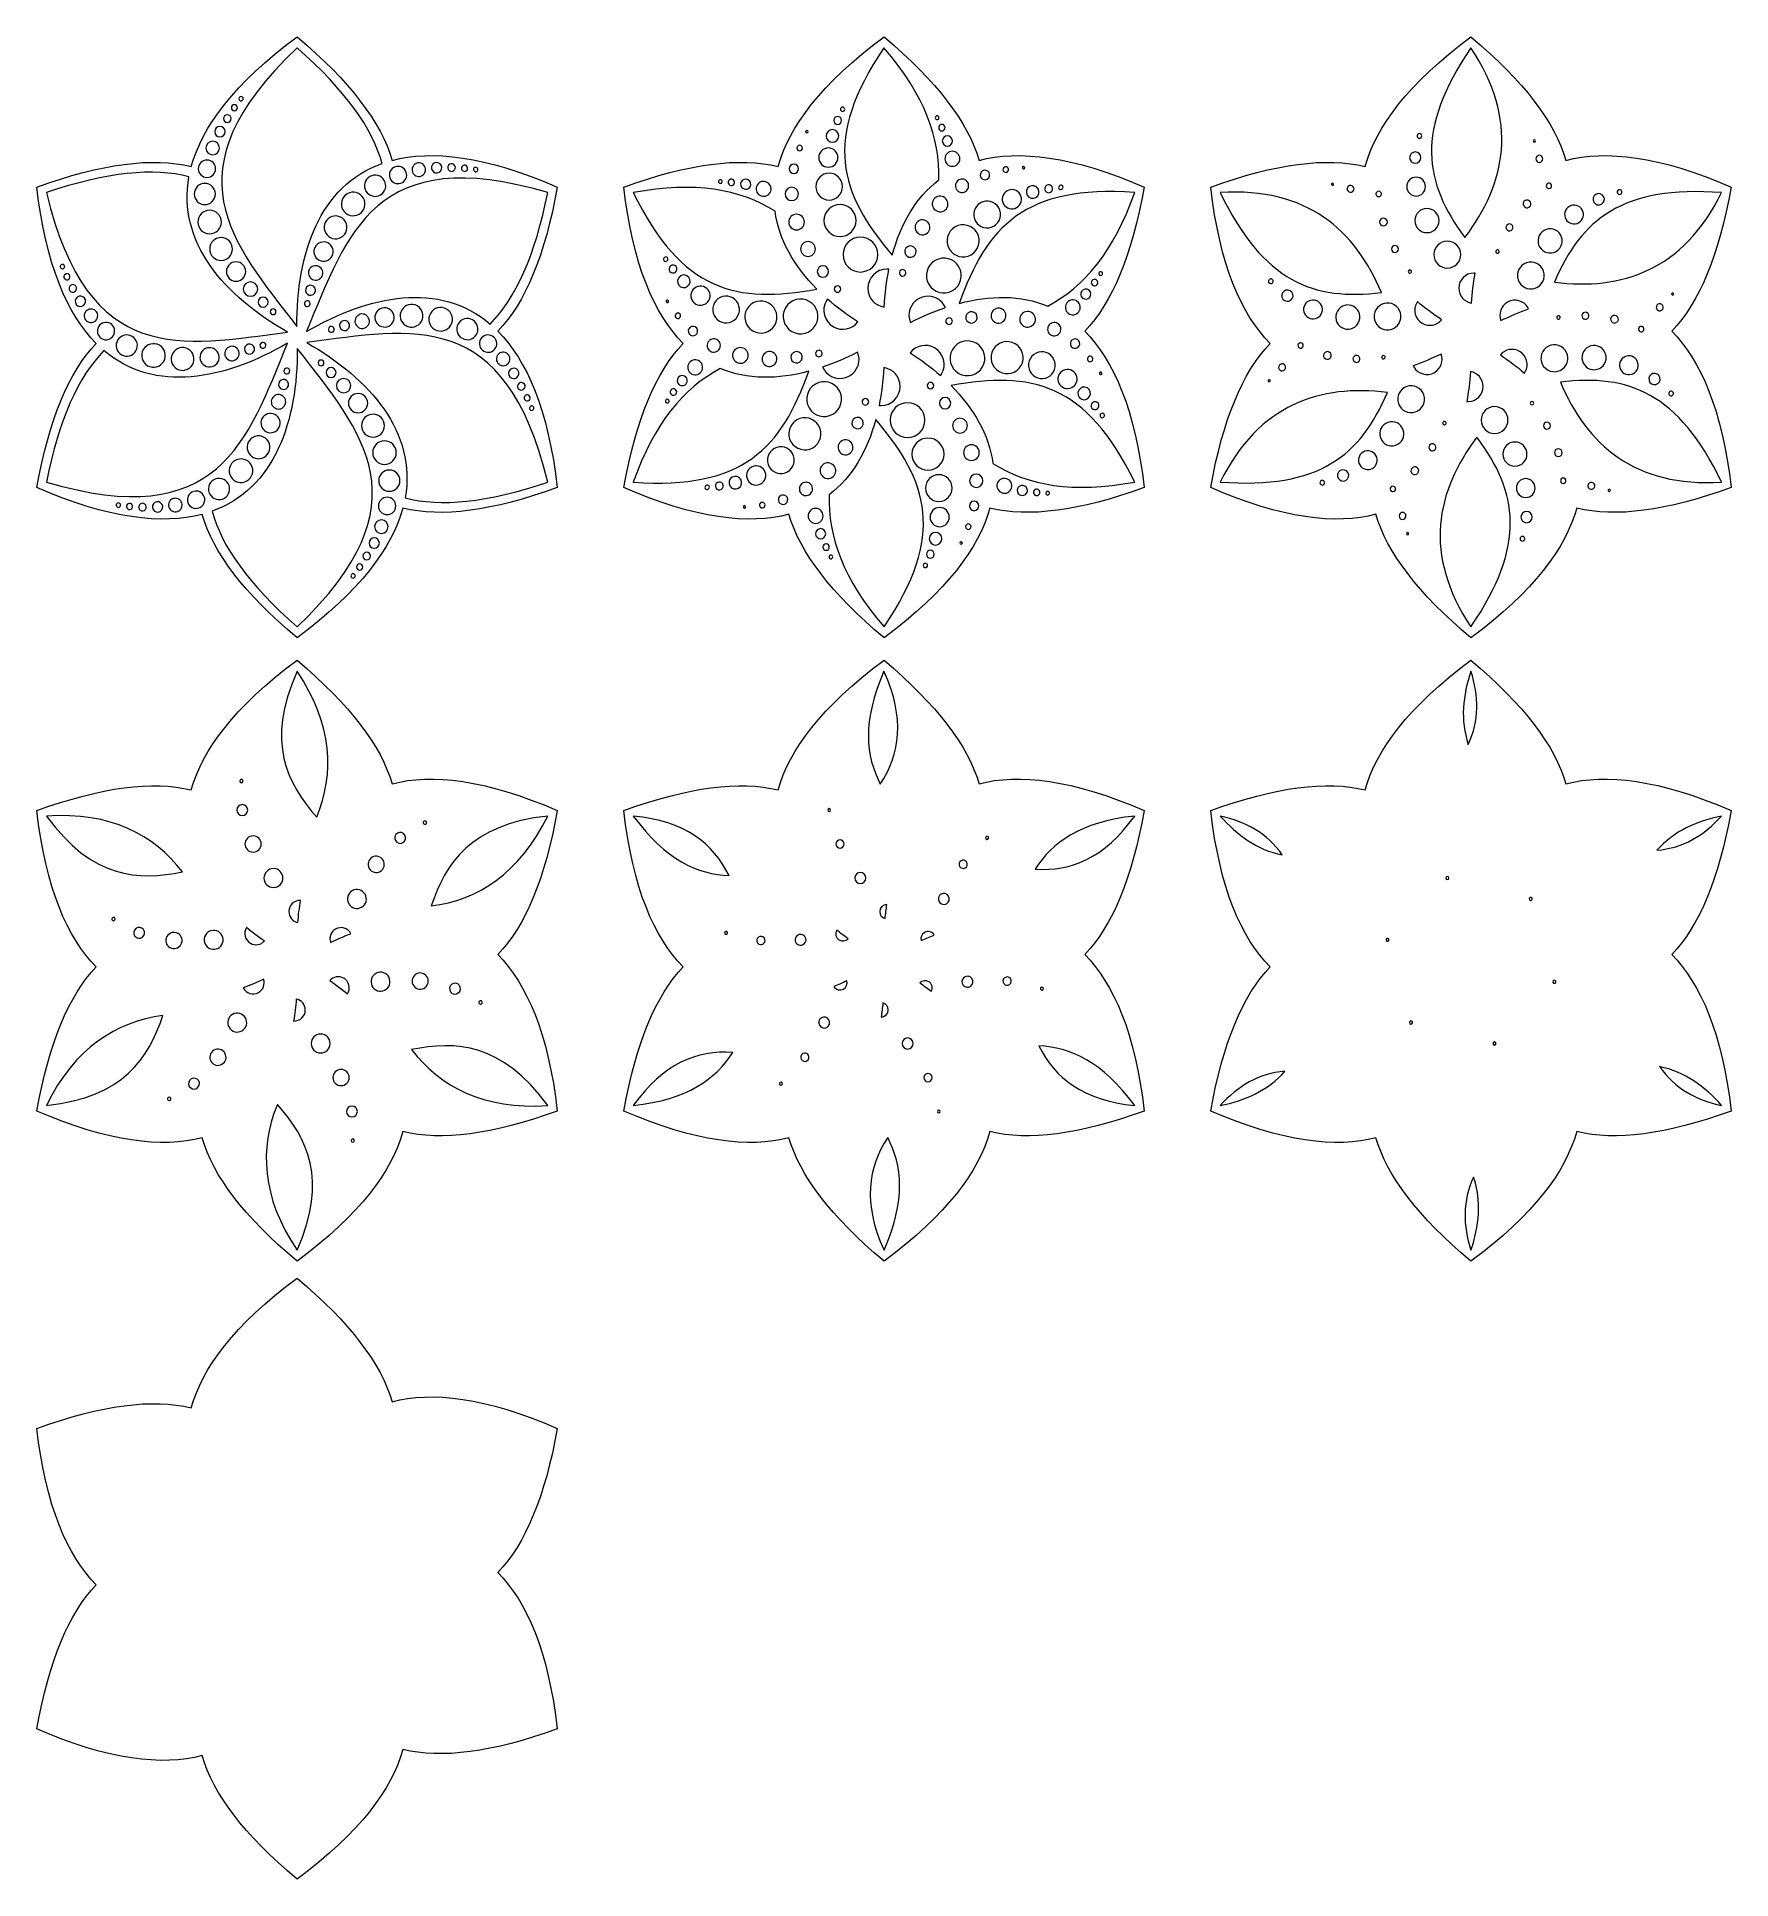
# Model space of a CAD drawing. Header units: millimetres. Extents: x -358 to 358, y -389 to 389.
import ezdxf

# ---------------------------------------------------------------- set-up
doc = ezdxf.new("R2010")
doc.units = ezdxf.units.MM
doc.header["$MEASUREMENT"] = 0
doc.layers.add('layer 1', color=7, linetype='Continuous')

msp = doc.modelspace()

# ---------------------------------------------------------------- linework, layer by layer
at = {"layer": 'layer 1', "lineweight": 9}
for points, knots in [([(-163.2458, 264.8838), (-151.5936, 277.0277), (-143.2977, 296.9285), (-138.1295, 325.7675), (-138.1295, 325.7675), (-168.415, 338.9151), (-191.2, 341.5052), (-207.9459, 337.074), (-207.9459, 337.074), (-212.6367, 353.2374), (-225.7234, 370.3721), (-248.1146, 389.2675), (-248.1146, 389.2675), (-274.6434, 369.6133), (-288.2796, 351.1761), (-292.8145, 334.4581), (-292.8145, 334.4581), (-309.1577, 338.4774), (-330.5404, 335.7111), (-358.0997, 325.7675), (-358.0997, 325.7675), (-354.3432, 292.9655), (-345.194, 271.9376), (-332.9834, 259.6514), (-332.9834, 259.6514), (-344.6358, 247.5075), (-352.9315, 227.6065), (-358.0997, 198.7675), (-358.0997, 198.7675), (-327.8142, 185.6199), (-305.0292, 183.0298), (-288.2833, 187.461), (-288.2833, 187.461), (-283.5927, 171.2976), (-270.5058, 154.1628), (-248.1146, 135.2675), (-248.1146, 135.2675), (-221.5858, 154.9217), (-207.9496, 173.3589), (-203.4147, 190.0769), (-203.4147, 190.0769), (-187.0715, 186.0576), (-165.6888, 188.8239), (-138.1295, 198.7675), (-138.1295, 198.7675), (-141.886, 231.5695), (-151.0352, 252.5974), (-163.2458, 264.8838)], [0, 0, 0, 0, 0.07692308, 0.07692308, 0.07692308, 0.07692308, 0.15384615, 0.15384615, 0.15384615, 0.15384615, 0.23076923, 0.23076923, 0.23076923, 0.23076923, 0.30769231, 0.30769231, 0.30769231, 0.30769231, 0.38461538, 0.38461538, 0.38461538, 0.38461538, 0.46153846, 0.46153846, 0.46153846, 0.46153846, 0.53846154, 0.53846154, 0.53846154, 0.53846154, 0.61538462, 0.61538462, 0.61538462, 0.61538462, 0.69230769, 0.69230769, 0.69230769, 0.69230769, 0.76923077, 0.76923077, 0.76923077, 0.76923077, 0.84615385, 0.84615385, 0.84615385, 0.84615385, 1, 1, 1, 1]), ([(-212.1835, 335.7592), (-238.682, 326.2644), (-248.3506, 297.6561), (-248.2093, 266.9149), (-248.2093, 266.9149), (-275.8585, 302.6817), (-303.0763, 332.3278), (-248.1148, 384.6166), (-248.1148, 384.6166), (-227.6736, 366.6722), (-216.2784, 350.5784), (-212.1835, 335.7592)], [0, 0, 0, 0, 0.25, 0.25, 0.25, 0.25, 0.5, 0.5, 0.5, 0.5, 1, 1, 1, 1]), ([(109.9438, 198.7675), (106.1863, 231.5782), (97.0294, 252.5979), (84.8132, 264.8811), (84.8132, 264.8811), (96.4713, 277.024), (104.774, 296.9196), (109.9438, 325.7675), (109.9438, 325.7675), (79.65, 338.9186), (56.8682, 341.4985), (40.1225, 337.0605), (40.1225, 337.0605), (35.4354, 353.2282), (22.3568, 370.3664), (-0.0413, 389.2675), (-0.0413, 389.2675), (-26.5774, 369.6079), (-40.2024, 351.1681), (-44.732, 334.4469), (-44.732, 334.4469), (-61.0772, 338.4715), (-82.4585, 335.7141), (-110.0264, 325.7675), (-110.0264, 325.7675), (-106.2689, 292.9568), (-97.112, 271.9371), (-84.8958, 259.6539), (-84.8958, 259.6539), (-96.5539, 247.511), (-104.8566, 227.6154), (-110.0264, 198.7675), (-110.0264, 198.7675), (-79.7326, 185.6164), (-56.9508, 183.0365), (-40.2051, 187.4745), (-40.2051, 187.4745), (-35.518, 171.3068), (-22.4394, 154.1686), (-0.0413, 135.2675), (-0.0413, 135.2675), (26.4948, 154.9271), (40.1198, 173.3669), (44.6494, 190.0881), (44.6494, 190.0881), (60.9946, 186.0635), (82.3759, 188.8209), (109.9438, 198.7675)], [0, 0, 0, 0, 0.07692308, 0.07692308, 0.07692308, 0.07692308, 0.15384615, 0.15384615, 0.15384615, 0.15384615, 0.23076923, 0.23076923, 0.23076923, 0.23076923, 0.30769231, 0.30769231, 0.30769231, 0.30769231, 0.38461538, 0.38461538, 0.38461538, 0.38461538, 0.46153846, 0.46153846, 0.46153846, 0.46153846, 0.53846154, 0.53846154, 0.53846154, 0.53846154, 0.61538462, 0.61538462, 0.61538462, 0.61538462, 0.69230769, 0.69230769, 0.69230769, 0.69230769, 0.76923077, 0.76923077, 0.76923077, 0.76923077, 0.84615385, 0.84615385, 0.84615385, 0.84615385, 1, 1, 1, 1]), ([(23.0891, 328.798), (13.2586, 321.2312), (6.9636, 310.0219), (3.4417, 297.0092), (3.4417, 297.0092), (-18.7718, 322.9944), (-26.2431, 346.1304), (-0.0415, 384.6166), (-0.0415, 384.6166), (17.2397, 364.2708), (23.7495, 346.57), (23.0891, 328.798)], [0, 0, 0, 0, 0.25, 0.25, 0.25, 0.25, 0.5, 0.5, 0.5, 0.5, 1, 1, 1, 1]), ([(358.0171, 198.7675), (354.2595, 231.5782), (345.1022, 252.5959), (332.8865, 264.8811), (332.8865, 264.8811), (344.5446, 277.024), (352.8473, 296.9196), (358.0171, 325.7675), (358.0171, 325.7675), (327.7233, 338.9186), (304.9429, 341.4968), (288.1958, 337.0605), (288.1958, 337.0605), (283.5087, 353.2282), (270.4301, 370.3664), (248.032, 389.2675), (248.032, 389.2675), (221.4959, 369.6079), (207.8729, 351.1686), (203.3413, 334.4469), (203.3413, 334.4469), (186.9961, 338.4715), (165.6148, 335.7141), (138.0469, 325.7675), (138.0469, 325.7675), (141.8045, 292.9568), (150.9618, 271.9391), (163.1775, 259.6539), (163.1775, 259.6539), (151.5194, 247.511), (143.2167, 227.6154), (138.0469, 198.7675), (138.0469, 198.7675), (168.3407, 185.6164), (191.1211, 183.0382), (207.8682, 187.4745), (207.8682, 187.4745), (212.5553, 171.3068), (225.6339, 154.1686), (248.032, 135.2675), (248.032, 135.2675), (274.5681, 154.9271), (288.1911, 173.3664), (292.7227, 190.0881), (292.7227, 190.0881), (309.0679, 186.0635), (330.4492, 188.8209), (358.0171, 198.7675)], [0, 0, 0, 0, 0.07692308, 0.07692308, 0.07692308, 0.07692308, 0.15384615, 0.15384615, 0.15384615, 0.15384615, 0.23076923, 0.23076923, 0.23076923, 0.23076923, 0.30769231, 0.30769231, 0.30769231, 0.30769231, 0.38461538, 0.38461538, 0.38461538, 0.38461538, 0.46153846, 0.46153846, 0.46153846, 0.46153846, 0.53846154, 0.53846154, 0.53846154, 0.53846154, 0.61538462, 0.61538462, 0.61538462, 0.61538462, 0.69230769, 0.69230769, 0.69230769, 0.69230769, 0.76923077, 0.76923077, 0.76923077, 0.76923077, 0.84615385, 0.84615385, 0.84615385, 0.84615385, 1, 1, 1, 1]), ([(248.0318, 384.6166), (268.5245, 353.9892), (262.6615, 327.1499), (245.5076, 304.4725), (245.5076, 304.4725), (228.1701, 327.6049), (224.3597, 349.8459), (248.0318, 384.6166)], [0, 0, 0, 0, 0.33333333, 0.33333333, 0.33333333, 0.33333333, 1, 1, 1, 1]), ([(-273.2906, 359.2958), (-273.2906, 358.5779), (-273.8727, 357.9959), (-274.5906, 357.9959), (-274.5906, 357.9959), (-275.3085, 357.9959), (-275.8905, 358.5779), (-275.8905, 359.2958), (-275.8905, 359.2958), (-275.8905, 360.0137), (-275.3085, 360.5957), (-274.5906, 360.5957), (-274.5906, 360.5957), (-273.8727, 360.5957), (-273.2906, 360.0137), (-273.2906, 359.2958)], [0, 0, 0, 0, 0.2, 0.2, 0.2, 0.2, 0.4, 0.4, 0.4, 0.4, 0.6, 0.6, 0.6, 0.6, 1, 1, 1, 1]), ([(-270.8517, 363.1079), (-270.8517, 362.5904), (-271.271, 362.1711), (-271.7884, 362.1711), (-271.7884, 362.1711), (-272.3056, 362.1711), (-272.7249, 362.5904), (-272.7249, 363.1079), (-272.7249, 363.1079), (-272.7249, 363.6251), (-272.3056, 364.0444), (-271.7884, 364.0444), (-271.7884, 364.0444), (-271.271, 364.0444), (-270.8517, 363.6251), (-270.8517, 363.1079)], [0, 0, 0, 0, 0.2, 0.2, 0.2, 0.2, 0.4, 0.4, 0.4, 0.4, 0.6, 0.6, 0.6, 0.6, 1, 1, 1, 1]), ([(-16.6159, 358.6722), (-16.6159, 358.1547), (-17.0352, 357.7354), (-17.5527, 357.7354), (-17.5527, 357.7354), (-18.0698, 357.7354), (-18.4891, 358.1547), (-18.4891, 358.6722), (-18.4891, 358.6722), (-18.4891, 359.1894), (-18.0698, 359.6087), (-17.5527, 359.6087), (-17.5527, 359.6087), (-17.0352, 359.6087), (-16.6159, 359.1894), (-16.6159, 358.6722)], [0, 0, 0, 0, 0.2, 0.2, 0.2, 0.2, 0.4, 0.4, 0.4, 0.4, 0.6, 0.6, 0.6, 0.6, 1, 1, 1, 1]), ([(-278.522, 349.1937), (-278.522, 347.9827), (-279.5035, 347.0012), (-280.7145, 347.0012), (-280.7145, 347.0012), (-281.9254, 347.0012), (-282.9069, 347.9827), (-282.9069, 349.1937), (-282.9069, 349.1937), (-282.9069, 350.4046), (-281.9254, 351.3861), (-280.7145, 351.3861), (-280.7145, 351.3861), (-279.5035, 351.3861), (-278.522, 350.4046), (-278.522, 349.1937)], [0, 0, 0, 0, 0.2, 0.2, 0.2, 0.2, 0.4, 0.4, 0.4, 0.4, 0.6, 0.6, 0.6, 0.6, 1, 1, 1, 1]), ([(-275.9761, 354.7072), (-275.9761, 353.8164), (-276.6984, 353.0941), (-277.5893, 353.0941), (-277.5893, 353.0941), (-278.4801, 353.0941), (-279.2024, 353.8164), (-279.2024, 354.7072), (-279.2024, 354.7072), (-279.2024, 355.5981), (-278.4801, 356.3204), (-277.5893, 356.3204), (-277.5893, 356.3204), (-276.6984, 356.3204), (-275.9761, 355.5981), (-275.9761, 354.7072)], [0, 0, 0, 0, 0.2, 0.2, 0.2, 0.2, 0.4, 0.4, 0.4, 0.4, 0.6, 0.6, 0.6, 0.6, 1, 1, 1, 1]), ([(-17.9557, 353.9474), (-17.9557, 353.0252), (-18.7033, 352.2777), (-19.6255, 352.2777), (-19.6255, 352.2777), (-20.5477, 352.2777), (-21.2953, 353.0252), (-21.2953, 353.9474), (-21.2953, 353.9474), (-21.2953, 354.8696), (-20.5477, 355.6172), (-19.6255, 355.6172), (-19.6255, 355.6172), (-18.7033, 355.6172), (-17.9557, 354.8696), (-17.9557, 353.9474)], [0, 0, 0, 0, 0.2, 0.2, 0.2, 0.2, 0.4, 0.4, 0.4, 0.4, 0.6, 0.6, 0.6, 0.6, 1, 1, 1, 1]), ([(22.4064, 354.3014), (21.9711, 354.3014), (21.6232, 354.6571), (21.6232, 355.0908), (21.6232, 355.0908), (21.6232, 355.5242), (21.9713, 355.8801), (22.4064, 355.8801), (22.4064, 355.8801), (22.8414, 355.8801), (23.1896, 355.5244), (23.1896, 355.0908), (23.1896, 355.0908), (23.1896, 354.6571), (22.8416, 354.3014), (22.4064, 354.3014)], [0, 0, 0, 0, 0.2, 0.2, 0.2, 0.2, 0.4, 0.4, 0.4, 0.4, 0.6, 0.6, 0.6, 0.6, 1, 1, 1, 1]), ([(24.4446, 349.5002), (23.6808, 349.5002), (23.0705, 350.1246), (23.0705, 350.8854), (23.0705, 350.8854), (23.0705, 351.6459), (23.6813, 352.2706), (24.4446, 352.2706), (24.4446, 352.2706), (25.208, 352.2706), (25.819, 351.6462), (25.819, 350.8854), (25.819, 350.8854), (25.819, 350.1246), (25.2083, 349.5002), (24.4446, 349.5002)], [0, 0, 0, 0, 0.2, 0.2, 0.2, 0.2, 0.4, 0.4, 0.4, 0.4, 0.6, 0.6, 0.6, 0.6, 1, 1, 1, 1]), ([(-280.9119, 342.2714), (-280.9119, 340.697), (-282.188, 339.4208), (-283.7625, 339.4208), (-283.7625, 339.4208), (-285.3369, 339.4208), (-286.613, 340.697), (-286.613, 342.2714), (-286.613, 342.2714), (-286.613, 343.8458), (-285.3369, 345.1219), (-283.7625, 345.1219), (-283.7625, 345.1219), (-282.188, 345.1219), (-280.9119, 343.8458), (-280.9119, 342.2714)], [0, 0, 0, 0, 0.2, 0.2, 0.2, 0.2, 0.4, 0.4, 0.4, 0.4, 0.6, 0.6, 0.6, 0.6, 1, 1, 1, 1]), ([(-244.1372, 264.6733), (-226.9868, 306.5017), (-214.9215, 344.8959), (-142.1573, 323.4421), (-142.1573, 323.4421), (-147.477, 296.7673), (-155.7171, 278.852), (-166.5034, 267.8962), (-166.5034, 267.8962), (-187.9753, 286.097), (-217.5853, 280.1663), (-244.1372, 264.6733)], [0, 0, 0, 0, 0.25, 0.25, 0.25, 0.25, 0.5, 0.5, 0.5, 0.5, 1, 1, 1, 1]), ([(-34.5144, 342.2714), (-34.5144, 341.622), (-35.0398, 341.0966), (-35.6892, 341.0966), (-35.6892, 341.0966), (-36.3385, 341.0966), (-36.8639, 341.622), (-36.8639, 342.2714), (-36.8639, 342.2714), (-36.8639, 342.9208), (-36.3385, 343.4461), (-35.6892, 343.4461), (-35.6892, 343.4461), (-35.0398, 343.4461), (-34.5144, 342.9208), (-34.5144, 342.2714)], [0, 0, 0, 0, 0.2, 0.2, 0.2, 0.2, 0.4, 0.4, 0.4, 0.4, 0.6, 0.6, 0.6, 0.6, 1, 1, 1, 1]), ([(-32.1245, 349.1937), (-32.1245, 348.9078), (-32.3553, 348.677), (-32.6412, 348.677), (-32.6412, 348.677), (-32.9271, 348.677), (-33.1578, 348.9078), (-33.1578, 349.1937), (-33.1578, 349.1937), (-33.1578, 349.4796), (-32.9271, 349.7103), (-32.6412, 349.7103), (-32.6412, 349.7103), (-32.3553, 349.7103), (-32.1245, 349.4796), (-32.1245, 349.1937)], [0, 0, 0, 0, 0.2, 0.2, 0.2, 0.2, 0.4, 0.4, 0.4, 0.4, 0.6, 0.6, 0.6, 0.6, 1, 1, 1, 1]), ([(-19.1496, 347.3925), (-19.1496, 345.9186), (-20.3443, 344.7239), (-21.8183, 344.7239), (-21.8183, 344.7239), (-23.2922, 344.7239), (-24.4869, 345.9186), (-24.4869, 347.3925), (-24.4869, 347.3925), (-24.4869, 348.8665), (-23.2922, 350.0612), (-21.8183, 350.0612), (-21.8183, 350.0612), (-20.3443, 350.0612), (-19.1496, 348.8665), (-19.1496, 347.3925)], [0, 0, 0, 0, 0.2, 0.2, 0.2, 0.2, 0.4, 0.4, 0.4, 0.4, 0.6, 0.6, 0.6, 0.6, 1, 1, 1, 1]), ([(26.7395, 343.1061), (25.555, 343.1061), (24.6084, 344.0744), (24.6084, 345.2545), (24.6084, 345.2545), (24.6084, 346.4339), (25.5555, 347.4029), (26.7395, 347.4029), (26.7395, 347.4029), (27.9235, 347.4029), (28.8713, 346.4346), (28.8713, 345.2545), (28.8713, 345.2545), (28.8713, 344.0744), (27.9241, 343.1061), (26.7395, 343.1061)], [0, 0, 0, 0, 0.2, 0.2, 0.2, 0.2, 0.4, 0.4, 0.4, 0.4, 0.6, 0.6, 0.6, 0.6, 1, 1, 1, 1]), ([(226.255, 346.3998), (225.7062, 346.3998), (225.2623, 346.8437), (225.2623, 347.3925), (225.2623, 347.3925), (225.2623, 347.9415), (225.706, 348.3854), (226.255, 348.3854), (226.255, 348.3854), (226.804, 348.3854), (227.2479, 347.9415), (227.2479, 347.3925), (227.2479, 347.3925), (227.2479, 346.8435), (226.804, 346.3998), (226.255, 346.3998)], [0, 0, 0, 0, 0.2, 0.2, 0.2, 0.2, 0.4, 0.4, 0.4, 0.4, 0.6, 0.6, 0.6, 0.6, 1, 1, 1, 1]), ([(274.8128, 344.7819), (274.5536, 344.7819), (274.3575, 344.9999), (274.3575, 345.2545), (274.3575, 345.2545), (274.3575, 345.5084), (274.5541, 345.7271), (274.8128, 345.7271), (274.8128, 345.7271), (275.0717, 345.7271), (275.2688, 345.5089), (275.2688, 345.2545), (275.2688, 345.2545), (275.2688, 344.9998), (275.072, 344.7819), (274.8128, 344.7819)], [0, 0, 0, 0, 0.2, 0.2, 0.2, 0.2, 0.4, 0.4, 0.4, 0.4, 0.6, 0.6, 0.6, 0.6, 1, 1, 1, 1]), ([(-286.1941, 337.1959), (-284.169, 337.1959), (-282.5277, 335.5546), (-282.5277, 333.5297), (-282.5277, 333.5297), (-282.5277, 331.5046), (-284.169, 329.8633), (-286.1941, 329.8633), (-286.1941, 329.8633), (-288.2189, 329.8633), (-289.8602, 331.5046), (-289.8602, 333.5297), (-289.8602, 333.5297), (-289.8602, 335.5546), (-288.2189, 337.1959), (-286.1941, 337.1959)], [0, 0, 0, 0, 0.2, 0.2, 0.2, 0.2, 0.4, 0.4, 0.4, 0.4, 0.6, 0.6, 0.6, 0.6, 1, 1, 1, 1]), ([(-203.6062, 327.7012), (-205.36, 326.6887), (-207.602, 327.2895), (-208.6146, 329.0432), (-208.6146, 329.0432), (-209.6271, 330.7968), (-209.0263, 333.0388), (-207.2726, 334.0514), (-207.2726, 334.0514), (-205.519, 335.0637), (-203.2769, 334.4631), (-202.2644, 332.7094), (-202.2644, 332.7094), (-201.2519, 330.9556), (-201.8527, 328.7137), (-203.6062, 327.7012)], [0, 0, 0, 0, 0.2, 0.2, 0.2, 0.2, 0.4, 0.4, 0.4, 0.4, 0.6, 0.6, 0.6, 0.6, 1, 1, 1, 1]), ([(-195.2279, 330.6728), (-196.5913, 329.8855), (-198.3346, 330.3527), (-199.1218, 331.7161), (-199.1218, 331.7161), (-199.9091, 333.0796), (-199.4418, 334.8229), (-198.0784, 335.61), (-198.0784, 335.61), (-196.715, 336.3973), (-194.9716, 335.9301), (-194.1845, 334.5667), (-194.1845, 334.5667), (-193.3972, 333.2032), (-193.8644, 331.4599), (-195.2279, 330.6728)], [0, 0, 0, 0, 0.2, 0.2, 0.2, 0.2, 0.4, 0.4, 0.4, 0.4, 0.6, 0.6, 0.6, 0.6, 1, 1, 1, 1]), ([(-188.0381, 332.0642), (-189.0867, 331.4587), (-190.4275, 331.818), (-191.033, 332.8667), (-191.033, 332.8667), (-191.6384, 333.9155), (-191.2791, 335.2561), (-190.2306, 335.8616), (-190.2306, 335.8616), (-189.1819, 336.4671), (-187.841, 336.1079), (-187.2356, 335.0592), (-187.2356, 335.0592), (-186.6301, 334.0105), (-186.9894, 332.6697), (-188.0381, 332.0642)], [0, 0, 0, 0, 0.2, 0.2, 0.2, 0.2, 0.4, 0.4, 0.4, 0.4, 0.6, 0.6, 0.6, 0.6, 1, 1, 1, 1]), ([(-181.9901, 332.6162), (-182.7617, 332.1708), (-183.7484, 332.435), (-184.1938, 333.2066), (-184.1938, 333.2066), (-184.6392, 333.9781), (-184.3748, 334.9649), (-183.6033, 335.4103), (-183.6033, 335.4103), (-182.8319, 335.8557), (-181.8452, 335.5913), (-181.3997, 334.8197), (-181.3997, 334.8197), (-180.9543, 334.0482), (-181.2187, 333.0616), (-181.9901, 332.6162)], [0, 0, 0, 0, 0.2, 0.2, 0.2, 0.2, 0.4, 0.4, 0.4, 0.4, 0.6, 0.6, 0.6, 0.6, 1, 1, 1, 1]), ([(-176.6736, 332.5847), (-177.2953, 332.2257), (-178.0905, 332.4387), (-178.4495, 333.0605), (-178.4495, 333.0605), (-178.8084, 333.6824), (-178.5953, 334.4774), (-177.9735, 334.8363), (-177.9735, 334.8363), (-177.3518, 335.1953), (-176.5568, 334.9823), (-176.1978, 334.3604), (-176.1978, 334.3604), (-175.8389, 333.7387), (-176.0519, 332.9437), (-176.6736, 332.5847)], [0, 0, 0, 0, 0.2, 0.2, 0.2, 0.2, 0.4, 0.4, 0.4, 0.4, 0.6, 0.6, 0.6, 0.6, 1, 1, 1, 1]), ([(-38.1208, 331.5392), (-39.2208, 331.5392), (-40.1111, 332.4297), (-40.1111, 333.5297), (-40.1111, 333.5297), (-40.1111, 334.6295), (-39.2206, 335.52), (-38.1208, 335.52), (-38.1208, 335.52), (-37.0207, 335.52), (-36.1302, 334.6297), (-36.1302, 333.5297), (-36.1302, 333.5297), (-36.1302, 332.4297), (-37.0207, 331.5392), (-38.1208, 331.5392)], [0, 0, 0, 0, 0.2, 0.2, 0.2, 0.2, 0.4, 0.4, 0.4, 0.4, 0.6, 0.6, 0.6, 0.6, 1, 1, 1, 1]), ([(-19.5176, 338.2458), (-19.5176, 336.0034), (-21.3352, 334.1856), (-23.5777, 334.1856), (-23.5777, 334.1856), (-25.8201, 334.1856), (-27.6379, 336.0034), (-27.6379, 338.2458), (-27.6379, 338.2458), (-27.6379, 340.4883), (-25.8201, 342.3059), (-23.5777, 342.3059), (-23.5777, 342.3059), (-21.3352, 342.3059), (-19.5176, 340.4883), (-19.5176, 338.2458)], [0, 0, 0, 0, 0.2, 0.2, 0.2, 0.2, 0.4, 0.4, 0.4, 0.4, 0.6, 0.6, 0.6, 0.6, 1, 1, 1, 1]), ([(28.869, 334.5518), (27.1233, 334.5518), (25.7281, 335.9789), (25.7281, 337.718), (25.7281, 337.718), (25.7281, 339.4565), (27.1241, 340.8843), (28.869, 340.8843), (28.869, 340.8843), (30.614, 340.8843), (32.0108, 339.4574), (32.0108, 337.718), (32.0108, 337.718), (32.0108, 335.9789), (30.6148, 334.5518), (28.869, 334.5518)], [0, 0, 0, 0, 0.2, 0.2, 0.2, 0.2, 0.4, 0.4, 0.4, 0.4, 0.6, 0.6, 0.6, 0.6, 1, 1, 1, 1]), ([(224.4956, 335.8614), (223.1782, 335.8614), (222.1112, 336.9284), (222.1112, 338.2458), (222.1112, 338.2458), (222.1112, 339.5633), (223.178, 340.6301), (224.4956, 340.6301), (224.4956, 340.6301), (225.8131, 340.6301), (226.8799, 339.5633), (226.8799, 338.2458), (226.8799, 338.2458), (226.8799, 336.9282), (225.8131, 335.8614), (224.4956, 335.8614)], [0, 0, 0, 0, 0.2, 0.2, 0.2, 0.2, 0.4, 0.4, 0.4, 0.4, 0.6, 0.6, 0.6, 0.6, 1, 1, 1, 1]), ([(276.9423, 336.2276), (276.1214, 336.2276), (275.4773, 336.9044), (275.4773, 337.718), (275.4773, 337.718), (275.4773, 338.531), (276.1223, 339.2085), (276.9423, 339.2085), (276.9423, 339.2085), (277.7626, 339.2085), (278.4083, 338.5317), (278.4083, 337.718), (278.4083, 337.718), (278.4083, 336.9041), (277.7629, 336.2276), (276.9423, 336.2276)], [0, 0, 0, 0, 0.2, 0.2, 0.2, 0.2, 0.4, 0.4, 0.4, 0.4, 0.6, 0.6, 0.6, 0.6, 1, 1, 1, 1]), ([(-293.7949, 330.1303), (-298.8211, 302.4347), (-278.8801, 279.7571), (-252.1867, 264.5091), (-252.1867, 264.5091), (-296.9863, 258.4477), (-336.2695, 249.6993), (-354.0721, 323.442), (-354.0721, 323.442), (-328.3112, 332.1723), (-308.6761, 333.9936), (-293.7949, 330.1303)], [0, 0, 0, 0, 0.25, 0.25, 0.25, 0.25, 0.5, 0.5, 0.5, 0.5, 1, 1, 1, 1]), ([(-287.1101, 327.3476), (-284.633, 327.3476), (-282.6252, 325.3398), (-282.6252, 322.8628), (-282.6252, 322.8628), (-282.6252, 320.3858), (-284.633, 318.378), (-287.1101, 318.378), (-287.1101, 318.378), (-289.5871, 318.378), (-291.5949, 320.3858), (-291.5949, 322.8628), (-291.5949, 322.8628), (-291.5949, 325.3398), (-289.5871, 327.3476), (-287.1101, 327.3476)], [0, 0, 0, 0, 0.2, 0.2, 0.2, 0.2, 0.4, 0.4, 0.4, 0.4, 0.6, 0.6, 0.6, 0.6, 1, 1, 1, 1]), ([(-211.2513, 328.5787), (-210.0129, 326.4335), (-210.7477, 323.6908), (-212.8929, 322.4522), (-212.8929, 322.4522), (-215.0379, 321.2138), (-217.7807, 321.9487), (-219.0192, 324.0939), (-219.0192, 324.0939), (-220.2578, 326.2389), (-219.5228, 328.9817), (-217.3777, 330.2201), (-217.3777, 330.2201), (-215.2325, 331.4587), (-212.4899, 330.7237), (-211.2513, 328.5787)], [0, 0, 0, 0, 0.2, 0.2, 0.2, 0.2, 0.4, 0.4, 0.4, 0.4, 0.6, 0.6, 0.6, 0.6, 1, 1, 1, 1]), ([(-172.1528, 332.3786), (-172.6009, 332.1198), (-173.1737, 332.2733), (-173.4324, 332.7214), (-173.4324, 332.7214), (-173.691, 333.1694), (-173.5375, 333.7422), (-173.0894, 334.0009), (-173.0894, 334.0009), (-172.6414, 334.2595), (-172.0688, 334.106), (-171.8102, 333.6581), (-171.8102, 333.6581), (-171.5515, 333.2099), (-171.7048, 332.6372), (-172.1528, 332.3786)], [0, 0, 0, 0, 0.2, 0.2, 0.2, 0.2, 0.4, 0.4, 0.4, 0.4, 0.6, 0.6, 0.6, 0.6, 1, 1, 1, 1]), ([(-46.0931, 315.564), (-44.4553, 303.2671), (-37.8954, 292.2111), (-28.3871, 282.6547), (-28.3871, 282.6547), (-61.9975, 276.4098), (-85.7698, 281.5075), (-105.9988, 323.442), (-105.9988, 323.442), (-79.738, 328.235), (-61.1539, 325.0221), (-46.0931, 315.564)], [0, 0, 0, 0, 0.25, 0.25, 0.25, 0.25, 0.5, 0.5, 0.5, 0.5, 1, 1, 1, 1]), ([(-68.5211, 327.7247), (-68.7387, 327.3478), (-69.2208, 327.2245), (-69.5963, 327.4411), (-69.5963, 327.4411), (-69.9717, 327.658), (-70.1059, 328.1373), (-69.8884, 328.514), (-69.8884, 328.514), (-69.6709, 328.8909), (-69.1886, 329.0146), (-68.8132, 328.7977), (-68.8132, 328.7977), (-68.4377, 328.581), (-68.3034, 328.1016), (-68.5211, 327.7247)], [0, 0, 0, 0, 0.2, 0.2, 0.2, 0.2, 0.4, 0.4, 0.4, 0.4, 0.6, 0.6, 0.6, 0.6, 1, 1, 1, 1]), ([(-63.3441, 327.0892), (-63.726, 326.4278), (-64.5719, 326.2114), (-65.2307, 326.5918), (-65.2307, 326.5918), (-65.8893, 326.9721), (-66.1249, 327.8133), (-65.7433, 328.4744), (-65.7433, 328.4744), (-65.3616, 329.1355), (-64.5154, 329.3526), (-63.8565, 328.9722), (-63.8565, 328.9722), (-63.1976, 328.5917), (-62.9621, 327.7507), (-63.3441, 327.0892)], [0, 0, 0, 0, 0.2, 0.2, 0.2, 0.2, 0.4, 0.4, 0.4, 0.4, 0.6, 0.6, 0.6, 0.6, 1, 1, 1, 1]), ([(-56.6592, 325.8796), (-57.2515, 324.8538), (-58.5633, 324.5182), (-59.5854, 325.1082), (-59.5854, 325.1082), (-60.6068, 325.698), (-60.9723, 327.0027), (-60.3804, 328.0282), (-60.3804, 328.0282), (-59.7883, 329.0534), (-58.4758, 329.3901), (-57.4539, 328.8), (-57.4539, 328.8), (-56.4318, 328.21), (-56.0668, 326.9055), (-56.6592, 325.8796)], [0, 0, 0, 0, 0.2, 0.2, 0.2, 0.2, 0.4, 0.4, 0.4, 0.4, 0.6, 0.6, 0.6, 0.6, 1, 1, 1, 1]), ([(-48.1862, 323.4467), (-49.0591, 321.9349), (-50.9925, 321.4402), (-52.4987, 322.3098), (-52.4987, 322.3098), (-54.0043, 323.179), (-54.5427, 325.1019), (-53.6703, 326.6129), (-53.6703, 326.6129), (-52.7978, 328.1242), (-50.8636, 328.6204), (-49.3574, 327.7507), (-49.3574, 327.7507), (-47.8512, 326.8811), (-47.3132, 324.9586), (-48.1862, 323.4467)], [0, 0, 0, 0, 0.2, 0.2, 0.2, 0.2, 0.4, 0.4, 0.4, 0.4, 0.6, 0.6, 0.6, 0.6, 1, 1, 1, 1]), ([(-17.5614, 325.9649), (-17.5614, 322.8414), (-20.0932, 320.3096), (-23.2166, 320.3096), (-23.2166, 320.3096), (-26.3401, 320.3096), (-28.872, 322.8414), (-28.872, 325.9649), (-28.872, 325.9649), (-28.872, 329.0883), (-26.3401, 331.6201), (-23.2166, 331.6201), (-23.2166, 331.6201), (-20.0932, 331.6201), (-17.5614, 329.0883), (-17.5614, 325.9649)], [0, 0, 0, 0, 0.2, 0.2, 0.2, 0.2, 0.4, 0.4, 0.4, 0.4, 0.6, 0.6, 0.6, 0.6, 1, 1, 1, 1]), ([(34.3425, 323.9035), (32.9985, 323.1276), (31.2814, 323.5876), (30.5054, 324.9318), (30.5054, 324.9318), (29.7295, 326.2758), (30.1895, 327.9928), (31.5335, 328.7689), (31.5335, 328.7689), (32.8777, 329.5448), (34.5947, 329.0848), (35.3708, 327.7408), (35.3708, 327.7408), (36.1467, 326.3966), (35.6867, 324.6796), (34.3425, 323.9035)], [0, 0, 0, 0, 0.2, 0.2, 0.2, 0.2, 0.4, 0.4, 0.4, 0.4, 0.6, 0.6, 0.6, 0.6, 1, 1, 1, 1]), ([(43.6292, 329.1525), (42.6765, 328.6025), (41.46, 328.9284), (40.91, 329.8811), (40.91, 329.8811), (40.36, 330.8338), (40.6861, 332.0501), (41.6386, 332.6001), (41.6386, 332.6001), (42.5912, 333.15), (43.8076, 332.824), (44.3575, 331.8715), (44.3575, 331.8715), (44.9075, 330.9189), (44.5817, 329.7025), (43.6292, 329.1525)], [0, 0, 0, 0, 0.2, 0.2, 0.2, 0.2, 0.4, 0.4, 0.4, 0.4, 0.6, 0.6, 0.6, 0.6, 1, 1, 1, 1]), ([(52.0075, 332.124), (51.4451, 331.7994), (50.7276, 331.9916), (50.4028, 332.554), (50.4028, 332.554), (50.0782, 333.1164), (50.2704, 333.834), (50.8328, 334.1588), (50.8328, 334.1588), (51.3952, 334.4834), (52.1128, 334.2912), (52.4376, 333.7288), (52.4376, 333.7288), (52.7622, 333.1664), (52.5699, 332.4488), (52.0075, 332.124)], [0, 0, 0, 0, 0.2, 0.2, 0.2, 0.2, 0.4, 0.4, 0.4, 0.4, 0.6, 0.6, 0.6, 0.6, 1, 1, 1, 1]), ([(58.4916, 333.7046), (58.3486, 333.9522), (58.4331, 334.2674), (58.6806, 334.4103), (58.6806, 334.4103), (58.9283, 334.5533), (59.2435, 334.4688), (59.3865, 334.2213), (59.3865, 334.2213), (59.5294, 333.9736), (59.445, 333.6584), (59.1973, 333.5154), (59.1973, 333.5154), (58.9498, 333.3725), (58.6345, 333.457), (58.4916, 333.7046)], [0, 0, 0, 0, 0.2, 0.2, 0.2, 0.2, 0.4, 0.4, 0.4, 0.4, 0.6, 0.6, 0.6, 0.6, 1, 1, 1, 1]), ([(189.9628, 326.7175), (189.8333, 326.493), (189.5464, 326.4323), (189.3258, 326.5595), (189.3258, 326.5595), (189.106, 326.6865), (189.015, 326.966), (189.1443, 327.1901), (189.1443, 327.1901), (189.2737, 327.4143), (189.5613, 327.476), (189.7815, 327.3488), (189.7815, 327.3488), (190.0022, 327.2214), (190.0925, 326.9421), (189.9628, 326.7175)], [0, 0, 0, 0, 0.2, 0.2, 0.2, 0.2, 0.4, 0.4, 0.4, 0.4, 0.6, 0.6, 0.6, 0.6, 1, 1, 1, 1]), ([(224.8567, 321.9854), (222.6582, 321.9854), (220.8772, 323.7664), (220.8772, 325.9649), (220.8772, 325.9649), (220.8772, 328.1634), (222.6582, 329.9443), (224.8567, 329.9443), (224.8567, 329.9443), (227.055, 329.9443), (228.8361, 328.1632), (228.8361, 325.9649), (228.8361, 325.9649), (228.8361, 323.7664), (227.0552, 321.9854), (224.8567, 321.9854)], [0, 0, 0, 0, 0.2, 0.2, 0.2, 0.2, 0.4, 0.4, 0.4, 0.4, 0.6, 0.6, 0.6, 0.6, 1, 1, 1, 1]), ([(281.5779, 325.3549), (281.0349, 325.0414), (280.3435, 325.2265), (280.0299, 325.7697), (280.0299, 325.7697), (279.7164, 326.3126), (279.9017, 327.0041), (280.4447, 327.3176), (280.4447, 327.3176), (280.9878, 327.6312), (281.6791, 327.4458), (281.9926, 326.9029), (281.9926, 326.9029), (282.3062, 326.3597), (282.121, 325.6685), (281.5779, 325.3549)], [0, 0, 0, 0, 0.2, 0.2, 0.2, 0.2, 0.4, 0.4, 0.4, 0.4, 0.6, 0.6, 0.6, 0.6, 1, 1, 1, 1]), ([(-220.0828, 321.1372), (-218.7056, 318.7519), (-219.5229, 315.7022), (-221.9081, 314.3252), (-221.9081, 314.3252), (-224.2931, 312.9482), (-227.3428, 313.7653), (-228.7199, 316.1505), (-228.7199, 316.1505), (-230.097, 318.5355), (-229.2798, 321.5852), (-226.8946, 322.9622), (-226.8946, 322.9622), (-224.5095, 324.3394), (-221.4598, 323.5222), (-220.0828, 321.1372)], [0, 0, 0, 0, 0.2, 0.2, 0.2, 0.2, 0.4, 0.4, 0.4, 0.4, 0.6, 0.6, 0.6, 0.6, 1, 1, 1, 1]), ([(-36.2278, 322.8628), (-36.2278, 321.3108), (-37.4848, 320.0538), (-39.0368, 320.0538), (-39.0368, 320.0538), (-40.5887, 320.0538), (-41.8457, 321.3108), (-41.8457, 322.8628), (-41.8457, 322.8628), (-41.8457, 324.4148), (-40.5887, 325.6718), (-39.0368, 325.6718), (-39.0368, 325.6718), (-37.4848, 325.6718), (-36.2278, 324.4148), (-36.2278, 322.8628)], [0, 0, 0, 0, 0.2, 0.2, 0.2, 0.2, 0.4, 0.4, 0.4, 0.4, 0.6, 0.6, 0.6, 0.6, 1, 1, 1, 1]), ([(26.5392, 320.2993), (27.4537, 318.7152), (26.9114, 316.691), (25.3273, 315.7765), (25.3273, 315.7765), (23.7433, 314.8618), (21.7193, 315.4043), (20.8048, 316.9884), (20.8048, 316.9884), (19.8903, 318.5724), (20.4326, 320.5964), (22.0166, 321.5109), (22.0166, 321.5109), (23.6005, 322.4256), (25.6246, 321.8833), (26.5392, 320.2993)], [0, 0, 0, 0, 0.2, 0.2, 0.2, 0.2, 0.4, 0.4, 0.4, 0.4, 0.6, 0.6, 0.6, 0.6, 1, 1, 1, 1]), ([(69.1409, 275.5014), (57.6726, 280.2315), (44.8176, 280.0782), (31.7875, 276.622), (31.7875, 276.622), (43.1844, 308.852), (59.4852, 326.8905), (105.916, 323.4421), (105.916, 323.4421), (96.9365, 298.3033), (84.862, 283.8154), (69.1409, 275.5014)], [0, 0, 0, 0, 0.25, 0.25, 0.25, 0.25, 0.5, 0.5, 0.5, 0.5, 1, 1, 1, 1]), ([(46.3622, 309.2891), (43.6571, 307.7272), (40.1986, 308.6539), (38.6369, 311.3589), (38.6369, 311.3589), (37.0752, 314.064), (38.002, 317.5225), (40.7069, 319.0844), (40.7069, 319.0844), (43.4118, 320.6461), (46.8703, 319.7193), (48.4322, 317.0142), (48.4322, 317.0142), (49.9939, 314.3093), (49.0672, 310.8508), (46.3622, 309.2891)], [0, 0, 0, 0, 0.2, 0.2, 0.2, 0.2, 0.4, 0.4, 0.4, 0.4, 0.6, 0.6, 0.6, 0.6, 1, 1, 1, 1]), ([(56.0196, 317.1235), (54.0777, 316.0024), (51.5946, 316.6675), (50.4733, 318.6098), (50.4733, 318.6098), (49.3522, 320.5517), (50.0175, 323.0348), (51.9594, 324.156), (51.9594, 324.156), (53.9015, 325.2773), (56.3846, 324.6119), (57.5057, 322.6699), (57.5057, 322.6699), (58.627, 320.7277), (57.9617, 318.2448), (56.0196, 317.1235)], [0, 0, 0, 0, 0.2, 0.2, 0.2, 0.2, 0.4, 0.4, 0.4, 0.4, 0.6, 0.6, 0.6, 0.6, 1, 1, 1, 1]), ([(60.4796, 322.3552), (59.7426, 323.6315), (60.18, 325.2636), (61.4563, 326.0004), (61.4563, 326.0004), (62.7329, 326.7375), (64.3648, 326.3002), (65.1018, 325.0238), (65.1018, 325.0238), (65.8388, 323.7473), (65.4015, 322.1152), (64.125, 321.3782), (64.125, 321.3782), (62.8485, 320.6414), (61.2166, 321.0786), (60.4796, 322.3552)], [0, 0, 0, 0, 0.2, 0.2, 0.2, 0.2, 0.4, 0.4, 0.4, 0.4, 0.6, 0.6, 0.6, 0.6, 1, 1, 1, 1]), ([(70.3986, 323.6218), (69.6, 323.1608), (68.5788, 323.4343), (68.1176, 324.233), (68.1176, 324.233), (67.6566, 325.0317), (67.9303, 326.0529), (68.7288, 326.5139), (68.7288, 326.5139), (69.5275, 326.9751), (70.5487, 326.7014), (71.0099, 325.9027), (71.0099, 325.9027), (71.4709, 325.104), (71.1973, 324.083), (70.3986, 323.6218)], [0, 0, 0, 0, 0.2, 0.2, 0.2, 0.2, 0.4, 0.4, 0.4, 0.4, 0.6, 0.6, 0.6, 0.6, 1, 1, 1, 1]), ([(75.1604, 324.8239), (74.7121, 324.5651), (74.1395, 324.7186), (73.8807, 325.1667), (73.8807, 325.1667), (73.6222, 325.6147), (73.7755, 326.1875), (74.2238, 326.4462), (74.2238, 326.4462), (74.6715, 326.7048), (75.2443, 326.5513), (75.5029, 326.1033), (75.5029, 326.1033), (75.7617, 325.6552), (75.6082, 325.0824), (75.1604, 324.8239)], [0, 0, 0, 0, 0.2, 0.2, 0.2, 0.2, 0.4, 0.4, 0.4, 0.4, 0.6, 0.6, 0.6, 0.6, 1, 1, 1, 1]), ([(142.0745, 323.442), (178.845, 325.8754), (199.157, 307.3782), (210.2192, 281.1837), (210.2192, 281.1837), (181.5172, 277.7354), (160.3507, 285.5557), (142.0745, 323.442)], [0, 0, 0, 0, 0.33333333, 0.33333333, 0.33333333, 0.33333333, 1, 1, 1, 1]), ([(198.4359, 324.2846), (198.0255, 323.5737), (197.1172, 323.3543), (196.4125, 323.7611), (196.4125, 323.7611), (195.7085, 324.1676), (195.4442, 325.065), (195.8543, 325.775), (195.8543, 325.775), (196.2644, 326.4854), (197.1735, 326.7061), (197.878, 326.2994), (197.878, 326.2994), (198.5828, 325.8923), (198.8461, 324.9953), (198.4359, 324.2846)], [0, 0, 0, 0, 0.2, 0.2, 0.2, 0.2, 0.4, 0.4, 0.4, 0.4, 0.6, 0.6, 0.6, 0.6, 1, 1, 1, 1]), ([(210.1697, 322.8628), (210.1697, 322.2357), (209.6636, 321.7296), (209.0365, 321.7296), (209.0365, 321.7296), (208.4095, 321.7296), (207.9034, 322.2357), (207.9034, 322.8628), (207.9034, 322.8628), (207.9034, 323.4899), (208.4095, 323.996), (209.0365, 323.996), (209.0365, 323.996), (209.6636, 323.996), (210.1697, 323.4899), (210.1697, 322.8628)], [0, 0, 0, 0, 0.2, 0.2, 0.2, 0.2, 0.4, 0.4, 0.4, 0.4, 0.6, 0.6, 0.6, 0.6, 1, 1, 1, 1]), ([(272.5627, 317.2277), (271.7797, 316.7758), (270.7813, 317.0434), (270.3293, 317.8263), (270.3293, 317.8263), (269.8772, 318.6093), (270.1448, 319.6076), (270.9278, 320.0597), (270.9278, 320.0597), (271.7107, 320.5117), (272.7092, 320.2444), (273.1613, 319.4614), (273.1613, 319.4614), (273.6134, 318.6781), (273.3458, 317.6799), (272.5627, 317.2277)], [0, 0, 0, 0, 0.2, 0.2, 0.2, 0.2, 0.4, 0.4, 0.4, 0.4, 0.6, 0.6, 0.6, 0.6, 1, 1, 1, 1]), ([(353.9893, 323.4421), (337.7115, 290.3812), (311.5365, 282.0392), (283.3204, 285.5562), (283.3204, 285.5562), (294.6849, 312.1371), (312.0409, 326.5576), (353.9893, 323.4421)], [0, 0, 0, 0, 0.33333333, 0.33333333, 0.33333333, 0.33333333, 1, 1, 1, 1]), ([(299.9981, 319.4477), (299.3393, 320.5884), (299.7299, 322.046), (300.8707, 322.7046), (300.8707, 322.7046), (302.0117, 323.3634), (303.469, 322.9729), (304.1278, 321.832), (304.1278, 321.832), (304.7865, 320.691), (304.3961, 319.2337), (303.255, 318.5749), (303.255, 318.5749), (302.1141, 317.9162), (300.6568, 318.3066), (299.9981, 319.4477)], [0, 0, 0, 0, 0.2, 0.2, 0.2, 0.2, 0.4, 0.4, 0.4, 0.4, 0.6, 0.6, 0.6, 0.6, 1, 1, 1, 1]), ([(310.0042, 323.1931), (309.7298, 323.6684), (309.8922, 324.2747), (310.3675, 324.5492), (310.3675, 324.5492), (310.8429, 324.8237), (311.4494, 324.6613), (311.7239, 324.1859), (311.7239, 324.1859), (311.9984, 323.7104), (311.8358, 323.104), (311.3604, 322.8295), (311.3604, 322.8295), (310.885, 322.555), (310.2787, 322.7177), (310.0042, 323.1931)], [0, 0, 0, 0, 0.2, 0.2, 0.2, 0.2, 0.4, 0.4, 0.4, 0.4, 0.6, 0.6, 0.6, 0.6, 1, 1, 1, 1]), ([(-285.0813, 315.9786), (-282.3271, 315.9786), (-280.0946, 313.7461), (-280.0946, 310.9919), (-280.0946, 310.9919), (-280.0946, 308.2378), (-282.3271, 306.0053), (-285.0813, 306.0053), (-285.0813, 306.0053), (-287.8353, 306.0053), (-290.0679, 308.2378), (-290.0679, 310.9919), (-290.0679, 310.9919), (-290.0679, 313.7461), (-287.8353, 315.9786), (-285.0813, 315.9786)], [0, 0, 0, 0, 0.2, 0.2, 0.2, 0.2, 0.4, 0.4, 0.4, 0.4, 0.6, 0.6, 0.6, 0.6, 1, 1, 1, 1]), ([(-227.6628, 311.1546), (-226.3317, 308.849), (-227.1215, 305.9014), (-229.4271, 304.5703), (-229.4271, 304.5703), (-231.7325, 303.2392), (-234.6803, 304.029), (-236.0114, 306.3346), (-236.0114, 306.3346), (-237.3423, 308.6399), (-236.5525, 311.5878), (-234.2471, 312.9187), (-234.2471, 312.9187), (-231.9415, 314.2498), (-228.9939, 313.4598), (-227.6628, 311.1546)], [0, 0, 0, 0, 0.2, 0.2, 0.2, 0.2, 0.4, 0.4, 0.4, 0.4, 0.6, 0.6, 0.6, 0.6, 1, 1, 1, 1]), ([(-33.6971, 310.9919), (-33.6971, 309.1627), (-35.1789, 307.6811), (-37.008, 307.6811), (-37.008, 307.6811), (-38.837, 307.6811), (-40.3187, 309.1629), (-40.3187, 310.9919), (-40.3187, 310.9919), (-40.3187, 312.821), (-38.8372, 314.3028), (-37.008, 314.3028), (-37.008, 314.3028), (-35.1789, 314.3028), (-33.6971, 312.821), (-33.6971, 310.9919)], [0, 0, 0, 0, 0.2, 0.2, 0.2, 0.2, 0.4, 0.4, 0.4, 0.4, 0.6, 0.6, 0.6, 0.6, 1, 1, 1, 1]), ([(-11.8455, 311.6178), (-11.8455, 307.871), (-14.8826, 304.8339), (-18.6294, 304.8339), (-18.6294, 304.8339), (-22.3762, 304.8339), (-25.4132, 307.871), (-25.4132, 311.6178), (-25.4132, 311.6178), (-25.4132, 315.3646), (-22.3762, 318.4016), (-18.6294, 318.4016), (-18.6294, 318.4016), (-14.8826, 318.4016), (-11.8455, 315.3646), (-11.8455, 311.6178)], [0, 0, 0, 0, 0.2, 0.2, 0.2, 0.2, 0.4, 0.4, 0.4, 0.4, 0.6, 0.6, 0.6, 0.6, 1, 1, 1, 1]), ([(13.5133, 307.1725), (12.6448, 308.6767), (13.1599, 310.5989), (14.6641, 311.4675), (14.6641, 311.4675), (16.1685, 312.336), (18.0905, 311.8211), (18.959, 310.3167), (18.959, 310.3167), (19.8276, 308.8121), (19.3126, 306.8902), (17.8083, 306.0216), (17.8083, 306.0216), (16.3039, 305.153), (14.3819, 305.668), (13.5133, 307.1725)], [0, 0, 0, 0, 0.2, 0.2, 0.2, 0.2, 0.4, 0.4, 0.4, 0.4, 0.6, 0.6, 0.6, 0.6, 1, 1, 1, 1]), ([(212.7004, 310.9919), (212.7004, 310.0878), (211.9694, 309.357), (211.0653, 309.357), (211.0653, 309.357), (210.1612, 309.357), (209.4304, 310.0878), (209.4304, 310.9919), (209.4304, 310.9919), (209.4304, 311.896), (210.1612, 312.627), (211.0653, 312.627), (211.0653, 312.627), (211.9696, 312.627), (212.7004, 311.8961), (212.7004, 310.9919)], [0, 0, 0, 0, 0.2, 0.2, 0.2, 0.2, 0.4, 0.4, 0.4, 0.4, 0.6, 0.6, 0.6, 0.6, 1, 1, 1, 1]), ([(229.4439, 306.5097), (226.6222, 306.5097), (224.3359, 308.7961), (224.3359, 311.6178), (224.3359, 311.6178), (224.3359, 314.4395), (226.6222, 316.7258), (229.4439, 316.7258), (229.4439, 316.7258), (232.2656, 316.7258), (234.5519, 314.4395), (234.5519, 311.6178), (234.5519, 311.6178), (234.5519, 308.7961), (232.2656, 306.5097), (229.4439, 306.5097)], [0, 0, 0, 0, 0.2, 0.2, 0.2, 0.2, 0.4, 0.4, 0.4, 0.4, 0.6, 0.6, 0.6, 0.6, 1, 1, 1, 1]), ([(293.5976, 310.7403), (291.6937, 309.6412), (289.2608, 310.2929), (288.1615, 312.1968), (288.1615, 312.1968), (287.0623, 314.1008), (287.7142, 316.5338), (289.6181, 317.6329), (289.6181, 317.6329), (291.5221, 318.7323), (293.9549, 318.0802), (295.0542, 316.1763), (295.0542, 316.1763), (296.1534, 314.2724), (295.5014, 311.8395), (293.5976, 310.7403)], [0, 0, 0, 0, 0.2, 0.2, 0.2, 0.2, 0.4, 0.4, 0.4, 0.4, 0.6, 0.6, 0.6, 0.6, 1, 1, 1, 1]), ([(-280.2262, 304.4227), (-277.564, 304.4227), (-275.4062, 302.2649), (-275.4062, 299.6027), (-275.4062, 299.6027), (-275.4062, 296.9407), (-277.564, 294.7828), (-280.2262, 294.7828), (-280.2262, 294.7828), (-282.8882, 294.7828), (-285.0461, 296.9407), (-285.0461, 299.6027), (-285.0461, 299.6027), (-285.0461, 302.2649), (-282.8882, 304.4227), (-280.2262, 304.4227)], [0, 0, 0, 0, 0.2, 0.2, 0.2, 0.2, 0.4, 0.4, 0.4, 0.4, 0.6, 0.6, 0.6, 0.6, 1, 1, 1, 1]), ([(-2.6581, 297.232), (-2.6581, 293.1696), (-5.9509, 289.8767), (-10.0134, 289.8767), (-10.0134, 289.8767), (-14.0757, 289.8767), (-17.3687, 293.1696), (-17.3687, 297.232), (-17.3687, 297.232), (-17.3687, 301.2945), (-14.0757, 304.5873), (-10.0134, 304.5873), (-10.0134, 304.5873), (-5.9509, 304.5873), (-2.6581, 301.2945), (-2.6581, 297.232)], [0, 0, 0, 0, 0.2, 0.2, 0.2, 0.2, 0.4, 0.4, 0.4, 0.4, 0.6, 0.6, 0.6, 0.6, 1, 1, 1, 1]), ([(27.5283, 299.6485), (25.6549, 302.8933), (26.7665, 307.042), (30.0114, 308.9154), (30.0114, 308.9154), (33.2561, 310.7888), (37.4049, 309.6772), (39.2783, 306.4323), (39.2783, 306.4323), (41.1516, 303.1875), (40.0399, 299.0388), (36.7952, 297.1654), (36.7952, 297.1654), (33.5503, 295.292), (29.4017, 296.4036), (27.5283, 299.6485)], [0, 0, 0, 0, 0.2, 0.2, 0.2, 0.2, 0.4, 0.4, 0.4, 0.4, 0.6, 0.6, 0.6, 0.6, 1, 1, 1, 1]), ([(265.0437, 307.4728), (264.3403, 307.0668), (263.4439, 307.3071), (263.0379, 308.0104), (263.0379, 308.0104), (262.6318, 308.7136), (262.872, 309.6102), (263.5753, 310.0162), (263.5753, 310.0162), (264.2787, 310.4223), (265.175, 310.182), (265.5811, 309.4788), (265.5811, 309.4788), (265.9873, 308.7753), (265.7472, 307.8791), (265.0437, 307.4728)], [0, 0, 0, 0, 0.2, 0.2, 0.2, 0.2, 0.4, 0.4, 0.4, 0.4, 0.6, 0.6, 0.6, 0.6, 1, 1, 1, 1]), ([(284.0306, 298.6167), (281.5869, 297.2058), (278.4637, 298.0427), (277.0529, 300.4864), (277.0529, 300.4864), (275.642, 302.93), (276.4789, 306.0533), (278.9226, 307.4641), (278.9226, 307.4641), (281.3662, 308.875), (284.4894, 308.0381), (285.9003, 305.5944), (285.9003, 305.5944), (287.3112, 303.1508), (286.4743, 300.0275), (284.0306, 298.6167)], [0, 0, 0, 0, 0.2, 0.2, 0.2, 0.2, 0.4, 0.4, 0.4, 0.4, 0.6, 0.6, 0.6, 0.6, 1, 1, 1, 1]), ([(-234.8914, 294.9755), (-236.8413, 293.8497), (-239.334, 294.5178), (-240.4597, 296.4675), (-240.4597, 296.4675), (-241.5855, 298.4173), (-240.9175, 300.91), (-238.9677, 302.0357), (-238.9677, 302.0357), (-237.0181, 303.1613), (-234.5251, 302.4935), (-233.3995, 300.5437), (-233.3995, 300.5437), (-232.2738, 298.5941), (-232.9418, 296.1011), (-234.8914, 294.9755)], [0, 0, 0, 0, 0.2, 0.2, 0.2, 0.2, 0.4, 0.4, 0.4, 0.4, 0.6, 0.6, 0.6, 0.6, 1, 1, 1, 1]), ([(-91.8176, 296.1159), (-91.3693, 295.8571), (-91.216, 295.2843), (-91.4747, 294.8362), (-91.4747, 294.8362), (-91.7333, 294.3883), (-92.3059, 294.2348), (-92.7542, 294.4935), (-92.7542, 294.4935), (-93.202, 294.7521), (-93.3555, 295.3249), (-93.0969, 295.7728), (-93.0969, 295.7728), (-92.8382, 296.2209), (-92.2654, 296.3744), (-91.8176, 296.1159)], [0, 0, 0, 0, 0.2, 0.2, 0.2, 0.2, 0.4, 0.4, 0.4, 0.4, 0.6, 0.6, 0.6, 0.6, 1, 1, 1, 1]), ([(-32.1529, 296.4586), (-33.8898, 296.4586), (-35.297, 297.8657), (-35.297, 299.6027), (-35.297, 299.6027), (-35.297, 301.3399), (-33.89, 302.7469), (-32.1529, 302.7469), (-32.1529, 302.7469), (-30.4157, 302.7469), (-29.0087, 301.3399), (-29.0087, 299.6027), (-29.0087, 299.6027), (-29.0087, 297.8656), (-30.4157, 296.4586), (-32.1529, 296.4586)], [0, 0, 0, 0, 0.2, 0.2, 0.2, 0.2, 0.4, 0.4, 0.4, 0.4, 0.6, 0.6, 0.6, 0.6, 1, 1, 1, 1]), ([(12.3439, 296.4267), (11.1952, 295.7634), (9.7282, 296.1566), (9.0649, 297.3054), (9.0649, 297.3054), (8.4018, 298.4541), (8.7947, 299.9211), (9.9435, 300.5844), (9.9435, 300.5844), (11.0923, 301.2475), (12.5593, 300.8546), (13.2226, 299.7058), (13.2226, 299.7058), (13.8857, 298.5572), (13.4925, 297.0898), (12.3439, 296.4267)], [0, 0, 0, 0, 0.2, 0.2, 0.2, 0.2, 0.4, 0.4, 0.4, 0.4, 0.6, 0.6, 0.6, 0.6, 1, 1, 1, 1]), ([(18.883, 284.7081), (16.8517, 288.2263), (18.057, 292.7245), (21.5752, 294.7556), (21.5752, 294.7556), (25.0934, 296.7869), (29.5914, 295.5816), (31.6226, 292.0634), (31.6226, 292.0634), (33.6539, 288.5452), (32.4487, 284.0472), (28.9305, 282.0159), (28.9305, 282.0159), (25.4123, 279.9847), (20.9142, 281.1899), (18.883, 284.7081)], [0, 0, 0, 0, 0.2, 0.2, 0.2, 0.2, 0.4, 0.4, 0.4, 0.4, 0.6, 0.6, 0.6, 0.6, 1, 1, 1, 1]), ([(215.9204, 298.1344), (215.1083, 298.1344), (214.4521, 298.7906), (214.4521, 299.6027), (214.4521, 299.6027), (214.4521, 300.4148), (215.1083, 301.0711), (215.9204, 301.0711), (215.9204, 301.0711), (216.7327, 301.0711), (217.3888, 300.415), (217.3888, 299.6027), (217.3888, 299.6027), (217.3888, 298.7906), (216.7325, 298.1344), (215.9204, 298.1344)], [0, 0, 0, 0, 0.2, 0.2, 0.2, 0.2, 0.4, 0.4, 0.4, 0.4, 0.6, 0.6, 0.6, 0.6, 1, 1, 1, 1]), ([(238.0599, 291.5525), (234.9226, 291.5525), (232.3804, 294.0947), (232.3804, 297.232), (232.3804, 297.232), (232.3804, 300.3694), (234.9225, 302.9114), (238.0599, 302.9114), (238.0599, 302.9114), (241.1974, 302.9114), (243.7394, 300.3694), (243.7394, 297.232), (243.7394, 297.232), (243.7394, 294.0945), (241.1974, 291.5525), (238.0599, 291.5525)], [0, 0, 0, 0, 0.2, 0.2, 0.2, 0.2, 0.4, 0.4, 0.4, 0.4, 0.6, 0.6, 0.6, 0.6, 1, 1, 1, 1]), ([(259.5793, 297.878), (259.2318, 297.6774), (258.7902, 297.7957), (258.5894, 298.1433), (258.5894, 298.1433), (258.3887, 298.491), (258.507, 298.9324), (258.8547, 299.1332), (258.8547, 299.1332), (259.2023, 299.3338), (259.6439, 299.2154), (259.8446, 298.8679), (259.8446, 298.8679), (260.0452, 298.5203), (259.9269, 298.0787), (259.5793, 297.878)], [0, 0, 0, 0, 0.2, 0.2, 0.2, 0.2, 0.4, 0.4, 0.4, 0.4, 0.6, 0.6, 0.6, 0.6, 1, 1, 1, 1]), ([(-346.8135, 292.9968), (-346.3654, 292.7381), (-346.2119, 292.1653), (-346.4706, 291.7172), (-346.4706, 291.7172), (-346.7292, 291.2693), (-347.302, 291.1157), (-347.7501, 291.3745), (-347.7501, 291.3745), (-348.1981, 291.6332), (-348.3514, 292.2059), (-348.0928, 292.6538), (-348.0928, 292.6538), (-347.8341, 293.1019), (-347.2614, 293.2554), (-346.8135, 292.9968)], [0, 0, 0, 0, 0.2, 0.2, 0.2, 0.2, 0.4, 0.4, 0.4, 0.4, 0.6, 0.6, 0.6, 0.6, 1, 1, 1, 1]), ([(-344.7316, 288.9786), (-344.1099, 288.6196), (-343.8967, 287.8245), (-344.2557, 287.2027), (-344.2557, 287.2027), (-344.6148, 286.581), (-345.4098, 286.368), (-346.0316, 286.727), (-346.0316, 286.727), (-346.6533, 287.0859), (-346.8663, 287.8809), (-346.5073, 288.5028), (-346.5073, 288.5028), (-346.1484, 289.1246), (-345.3534, 289.3375), (-344.7316, 288.9786)], [0, 0, 0, 0, 0.2, 0.2, 0.2, 0.2, 0.4, 0.4, 0.4, 0.4, 0.6, 0.6, 0.6, 0.6, 1, 1, 1, 1]), ([(-273.9052, 294.1493), (-271.6539, 294.1493), (-269.8289, 292.3243), (-269.8289, 290.0731), (-269.8289, 290.0731), (-269.8289, 287.8216), (-271.6539, 285.9968), (-273.9052, 285.9968), (-273.9052, 285.9968), (-276.1566, 285.9968), (-277.9814, 287.8216), (-277.9814, 290.0731), (-277.9814, 290.0731), (-277.9814, 292.3243), (-276.1566, 294.1493), (-273.9052, 294.1493)], [0, 0, 0, 0, 0.2, 0.2, 0.2, 0.2, 0.4, 0.4, 0.4, 0.4, 0.6, 0.6, 0.6, 0.6, 1, 1, 1, 1]), ([(-238.7458, 286.8775), (-240.2041, 286.0355), (-242.0688, 286.5351), (-242.9107, 287.9934), (-242.9107, 287.9934), (-243.7528, 289.4518), (-243.2531, 291.3165), (-241.7948, 292.1584), (-241.7948, 292.1584), (-240.3363, 293.0004), (-238.4718, 292.5008), (-237.6297, 291.0423), (-237.6297, 291.0423), (-236.7878, 289.5841), (-237.2874, 287.7194), (-238.7458, 286.8775)], [0, 0, 0, 0, 0.2, 0.2, 0.2, 0.2, 0.4, 0.4, 0.4, 0.4, 0.6, 0.6, 0.6, 0.6, 1, 1, 1, 1]), ([(-88.3956, 292.5931), (-87.5971, 292.132), (-87.3234, 291.1109), (-87.7844, 290.3122), (-87.7844, 290.3122), (-88.2456, 289.5135), (-89.2668, 289.2398), (-90.0654, 289.7009), (-90.0654, 289.7009), (-90.8641, 290.162), (-91.1377, 291.1833), (-90.6767, 291.982), (-90.6767, 291.982), (-90.2155, 292.7807), (-89.1943, 293.0542), (-88.3956, 292.5931)], [0, 0, 0, 0, 0.2, 0.2, 0.2, 0.2, 0.4, 0.4, 0.4, 0.4, 0.6, 0.6, 0.6, 0.6, 1, 1, 1, 1]), ([(-83.3159, 288.2818), (-82.0394, 287.5448), (-81.6022, 285.9129), (-82.3392, 284.6362), (-82.3392, 284.6362), (-83.0761, 283.3599), (-84.7081, 282.9225), (-85.9844, 283.6596), (-85.9844, 283.6596), (-87.2611, 284.3966), (-87.6983, 286.0285), (-86.9614, 287.305), (-86.9614, 287.305), (-86.2244, 288.5814), (-84.5923, 289.0188), (-83.3159, 288.2818)], [0, 0, 0, 0, 0.2, 0.2, 0.2, 0.2, 0.4, 0.4, 0.4, 0.4, 0.6, 0.6, 0.6, 0.6, 1, 1, 1, 1]), ([(-23.4314, 290.0731), (-23.4314, 288.7467), (-24.5055, 287.6726), (-25.8319, 287.6726), (-25.8319, 287.6726), (-27.1583, 287.6726), (-28.2323, 288.7467), (-28.2323, 290.0731), (-28.2323, 290.0731), (-28.2323, 291.3995), (-27.1583, 292.4735), (-25.8319, 292.4735), (-25.8319, 292.4735), (-24.5056, 292.4735), (-23.4314, 291.3993), (-23.4314, 290.0731)], [0, 0, 0, 0, 0.2, 0.2, 0.2, 0.2, 0.4, 0.4, 0.4, 0.4, 0.6, 0.6, 0.6, 0.6, 1, 1, 1, 1]), ([(0.0648, 275.0667), (-3.8484, 275.6143), (-6.8595, 278.9747), (-6.8595, 283.039), (-6.8595, 283.039), (-6.8595, 287.4853), (-3.2555, 291.0893), (1.1908, 291.0893), (1.1908, 291.0893), (1.4773, 291.0893), (1.7604, 291.0744), (2.0392, 291.045), (2.0392, 291.045), (1.0103, 285.9062), (0.3661, 280.5464), (0.0648, 275.0667)], [0, 0, 0, 0, 0.2, 0.2, 0.2, 0.2, 0.4, 0.4, 0.4, 0.4, 0.6, 0.6, 0.6, 0.6, 1, 1, 1, 1]), ([(8.4896, 288.3287), (7.8325, 287.9493), (6.9933, 288.1742), (6.6138, 288.8313), (6.6138, 288.8313), (6.2343, 289.4885), (6.4592, 290.3276), (7.1164, 290.707), (7.1164, 290.707), (7.7737, 291.0866), (8.6128, 290.8617), (8.9922, 290.2044), (8.9922, 290.2044), (9.3717, 289.5472), (9.1468, 288.7081), (8.4896, 288.3287)], [0, 0, 0, 0, 0.2, 0.2, 0.2, 0.2, 0.4, 0.4, 0.4, 0.4, 0.6, 0.6, 0.6, 0.6, 1, 1, 1, 1]), ([(90.8862, 288.8442), (90.6685, 289.2211), (90.8027, 289.7002), (91.1783, 289.917), (91.1783, 289.917), (91.5537, 290.1337), (92.036, 290.0104), (92.2535, 289.6337), (92.2535, 289.6337), (92.471, 289.2568), (92.3369, 288.7773), (91.9616, 288.5606), (91.9616, 288.5606), (91.586, 288.3438), (91.1037, 288.4673), (90.8862, 288.8442)], [0, 0, 0, 0, 0.2, 0.2, 0.2, 0.2, 0.4, 0.4, 0.4, 0.4, 0.6, 0.6, 0.6, 0.6, 1, 1, 1, 1]), ([(222.2414, 289.3484), (221.8399, 289.3484), (221.5168, 289.6715), (221.5168, 290.0731), (221.5168, 290.0731), (221.5168, 290.4744), (221.8401, 290.7977), (222.2414, 290.7977), (222.2414, 290.7977), (222.6428, 290.7977), (222.9661, 290.4744), (222.9661, 290.0731), (222.9661, 290.0731), (222.9661, 289.6717), (222.6428, 289.3484), (222.2414, 289.3484)], [0, 0, 0, 0, 0.2, 0.2, 0.2, 0.2, 0.4, 0.4, 0.4, 0.4, 0.6, 0.6, 0.6, 0.6, 1, 1, 1, 1]), ([(248.2413, 276.746), (245.2064, 277.2352), (242.8896, 279.8659), (242.8896, 283.039), (242.8896, 283.039), (242.8896, 286.5602), (245.7428, 289.4135), (249.2641, 289.4135), (249.2641, 289.4135), (249.4432, 289.4135), (249.6205, 289.4061), (249.796, 289.3917), (249.796, 289.3917), (249.0467, 285.2911), (248.5354, 281.0592), (248.2413, 276.746)], [0, 0, 0, 0, 0.2, 0.2, 0.2, 0.2, 0.4, 0.4, 0.4, 0.4, 0.6, 0.6, 0.6, 0.6, 1, 1, 1, 1]), ([(268.4075, 285.546), (266.8388, 288.263), (267.7694, 291.7358), (270.4864, 293.3044), (270.4864, 293.3044), (273.2034, 294.8731), (276.676, 293.9427), (278.2447, 291.2255), (278.2447, 291.2255), (279.8134, 288.5084), (278.8828, 285.0359), (276.1658, 283.4672), (276.1658, 283.4672), (273.4487, 281.8985), (269.9762, 282.8289), (268.4075, 285.546)], [0, 0, 0, 0, 0.2, 0.2, 0.2, 0.2, 0.4, 0.4, 0.4, 0.4, 0.6, 0.6, 0.6, 0.6, 1, 1, 1, 1]), ([(-342.1006, 284.3587), (-341.3291, 283.9131), (-341.0646, 282.9266), (-341.5101, 282.155), (-341.5101, 282.155), (-341.9555, 281.3835), (-342.9422, 281.119), (-343.7137, 281.5646), (-343.7137, 281.5646), (-344.4853, 282.0099), (-344.7496, 282.9966), (-344.3041, 283.7682), (-344.3041, 283.7682), (-343.8587, 284.5397), (-342.872, 284.804), (-342.1006, 284.3587)], [0, 0, 0, 0, 0.2, 0.2, 0.2, 0.2, 0.4, 0.4, 0.4, 0.4, 0.6, 0.6, 0.6, 0.6, 1, 1, 1, 1]), ([(-267.792, 285.7351), (-266.1081, 285.7351), (-264.743, 284.3701), (-264.743, 282.6861), (-264.743, 282.6861), (-264.743, 281.0022), (-266.1081, 279.6371), (-267.792, 279.6371), (-267.792, 279.6371), (-269.476, 279.6371), (-270.8409, 281.0022), (-270.8409, 282.6861), (-270.8409, 282.6861), (-270.8409, 284.3701), (-269.476, 285.7351), (-267.792, 285.7351)], [0, 0, 0, 0, 0.2, 0.2, 0.2, 0.2, 0.4, 0.4, 0.4, 0.4, 0.6, 0.6, 0.6, 0.6, 1, 1, 1, 1]), ([(-241.3405, 280.3143), (-242.3535, 279.7295), (-243.6487, 280.0765), (-244.2336, 281.0895), (-244.2336, 281.0895), (-244.8184, 282.1026), (-244.4714, 283.3978), (-243.4584, 283.9827), (-243.4584, 283.9827), (-242.4455, 284.5675), (-241.1503, 284.2205), (-240.5654, 283.2074), (-240.5654, 283.2074), (-239.9805, 282.1944), (-240.3276, 280.8992), (-241.3405, 280.3143)], [0, 0, 0, 0, 0.2, 0.2, 0.2, 0.2, 0.4, 0.4, 0.4, 0.4, 0.6, 0.6, 0.6, 0.6, 1, 1, 1, 1]), ([(-75.5785, 283.3896), (-73.6365, 282.2685), (-72.9711, 279.7856), (-74.0925, 277.8433), (-74.0925, 277.8433), (-75.2137, 275.9014), (-77.6967, 275.2361), (-79.6388, 276.3572), (-79.6388, 276.3572), (-81.5809, 277.4785), (-82.246, 279.9616), (-81.1249, 281.9035), (-81.1249, 281.9035), (-80.0035, 283.8456), (-77.5206, 284.5109), (-75.5785, 283.3896)], [0, 0, 0, 0, 0.2, 0.2, 0.2, 0.2, 0.4, 0.4, 0.4, 0.4, 0.6, 0.6, 0.6, 0.6, 1, 1, 1, 1]), ([(-61.8948, 271.2182), (-63.4567, 268.5131), (-66.9152, 267.5864), (-69.6203, 269.148), (-69.6203, 269.148), (-72.3252, 270.7097), (-73.2518, 274.1683), (-71.6901, 276.8734), (-71.6901, 276.8734), (-70.1284, 279.5783), (-66.6699, 280.505), (-63.9649, 278.9433), (-63.9649, 278.9433), (-61.2598, 277.3816), (-60.3331, 273.9231), (-61.8948, 271.2182)], [0, 0, 0, 0, 0.2, 0.2, 0.2, 0.2, 0.4, 0.4, 0.4, 0.4, 0.6, 0.6, 0.6, 0.6, 1, 1, 1, 1]), ([(-18.3455, 282.6861), (-18.3455, 281.9273), (-18.9599, 281.3129), (-19.7187, 281.3129), (-19.7187, 281.3129), (-20.4776, 281.3129), (-21.0918, 281.9271), (-21.0918, 282.6861), (-21.0918, 282.6861), (-21.0918, 283.4451), (-20.4776, 284.0592), (-19.7187, 284.0592), (-19.7187, 284.0592), (-18.9597, 284.0592), (-18.3455, 283.4451), (-18.3455, 282.6861)], [0, 0, 0, 0, 0.2, 0.2, 0.2, 0.2, 0.4, 0.4, 0.4, 0.4, 0.6, 0.6, 0.6, 0.6, 1, 1, 1, 1]), ([(11.0961, 268.5753), (9.6139, 272.2379), (11.0184, 276.5258), (14.5383, 278.5581), (14.5383, 278.5581), (18.3888, 280.7812), (23.312, 279.462), (25.5351, 275.6113), (25.5351, 275.6113), (25.6784, 275.3633), (25.8071, 275.1106), (25.921, 274.8545), (25.921, 274.8545), (20.9561, 273.1762), (15.9924, 271.0541), (11.0961, 268.5753)], [0, 0, 0, 0, 0.2, 0.2, 0.2, 0.2, 0.4, 0.4, 0.4, 0.4, 0.6, 0.6, 0.6, 0.6, 1, 1, 1, 1]), ([(83.3574, 279.494), (82.7652, 280.5198), (83.1304, 281.8237), (84.1524, 282.4138), (84.1524, 282.4138), (85.1739, 283.0035), (86.4865, 282.6677), (87.0786, 281.6424), (87.0786, 281.6424), (87.6705, 280.617), (87.3058, 279.312), (86.2839, 278.722), (86.2839, 278.722), (85.2618, 278.1319), (83.9497, 278.4681), (83.3574, 279.494)], [0, 0, 0, 0, 0.2, 0.2, 0.2, 0.2, 0.4, 0.4, 0.4, 0.4, 0.6, 0.6, 0.6, 0.6, 1, 1, 1, 1]), ([(87.7474, 284.6785), (87.3655, 285.3399), (87.6011, 286.1807), (88.2599, 286.5611), (88.2599, 286.5611), (88.9185, 286.9413), (89.7649, 286.7246), (90.1467, 286.0637), (90.1467, 286.0637), (90.5282, 285.4026), (90.2931, 284.5611), (89.6342, 284.1807), (89.6342, 284.1807), (88.9753, 283.8003), (88.1291, 284.017), (87.7474, 284.6785)], [0, 0, 0, 0, 0.2, 0.2, 0.2, 0.2, 0.4, 0.4, 0.4, 0.4, 0.6, 0.6, 0.6, 0.6, 1, 1, 1, 1]), ([(163.9195, 286.8305), (164.395, 286.556), (164.5573, 285.9496), (164.2828, 285.4741), (164.2828, 285.4741), (164.0083, 284.9989), (163.402, 284.8365), (162.9268, 285.1108), (162.9268, 285.1108), (162.4514, 285.3853), (162.2886, 285.9916), (162.5631, 286.467), (162.5631, 286.467), (162.8376, 286.9425), (163.4441, 287.105), (163.9195, 286.8305)], [0, 0, 0, 0, 0.2, 0.2, 0.2, 0.2, 0.4, 0.4, 0.4, 0.4, 0.6, 0.6, 0.6, 0.6, 1, 1, 1, 1]), ([(172.5295, 278.6814), (171.8709, 277.5405), (170.4133, 277.15), (169.2726, 277.8086), (169.2726, 277.8086), (168.1315, 278.4674), (167.741, 279.9247), (168.3998, 281.0656), (168.3998, 281.0656), (169.0586, 282.2066), (170.5159, 282.5971), (171.6569, 281.9383), (171.6569, 281.9383), (172.7978, 281.2796), (173.1883, 279.8223), (172.5295, 278.6814)], [0, 0, 0, 0, 0.2, 0.2, 0.2, 0.2, 0.4, 0.4, 0.4, 0.4, 0.6, 0.6, 0.6, 0.6, 1, 1, 1, 1]), ([(332.882, 280.3319), (332.7523, 280.5563), (332.8431, 280.8352), (333.0637, 280.9625), (333.0637, 280.9625), (333.2835, 281.0894), (333.5711, 281.0285), (333.7005, 280.8045), (333.7005, 280.8045), (333.83, 280.5803), (333.7395, 280.3004), (333.5193, 280.1732), (333.5193, 280.1732), (333.2986, 280.0458), (333.0115, 280.1073), (332.882, 280.3319)], [0, 0, 0, 0, 0.2, 0.2, 0.2, 0.2, 0.4, 0.4, 0.4, 0.4, 0.6, 0.6, 0.6, 0.6, 1, 1, 1, 1]), ([(-338.5985, 279.397), (-337.5499, 278.7915), (-337.1907, 277.4507), (-337.7961, 276.402), (-337.7961, 276.402), (-338.4016, 275.3532), (-339.7422, 274.9941), (-340.791, 275.5994), (-340.791, 275.5994), (-341.8397, 276.2051), (-342.199, 277.5457), (-341.5935, 278.5944), (-341.5935, 278.5944), (-340.988, 279.6431), (-339.6472, 280.0024), (-338.5985, 279.397)], [0, 0, 0, 0, 0.2, 0.2, 0.2, 0.2, 0.4, 0.4, 0.4, 0.4, 0.6, 0.6, 0.6, 0.6, 1, 1, 1, 1]), ([(-333.7986, 273.8661), (-332.4352, 273.079), (-331.9682, 271.3356), (-332.7553, 269.9722), (-332.7553, 269.9722), (-333.5424, 268.6088), (-335.2858, 268.1417), (-336.6492, 268.9288), (-336.6492, 268.9288), (-338.0128, 269.716), (-338.4799, 271.4593), (-337.6926, 272.8228), (-337.6926, 272.8228), (-336.9054, 274.1864), (-335.1621, 274.6534), (-333.7986, 273.8661)], [0, 0, 0, 0, 0.2, 0.2, 0.2, 0.2, 0.4, 0.4, 0.4, 0.4, 0.6, 0.6, 0.6, 0.6, 1, 1, 1, 1]), ([(-262.4745, 279.2753), (-261.3047, 279.2753), (-260.3566, 278.3271), (-260.3566, 277.1574), (-260.3566, 277.1574), (-260.3566, 275.9877), (-261.3047, 275.0395), (-262.4745, 275.0395), (-262.4745, 275.0395), (-263.6442, 275.0395), (-264.5923, 275.9877), (-264.5923, 277.1574), (-264.5923, 277.1574), (-264.5923, 278.3271), (-263.6442, 279.2753), (-262.4745, 279.2753)], [0, 0, 0, 0, 0.2, 0.2, 0.2, 0.2, 0.4, 0.4, 0.4, 0.4, 0.6, 0.6, 0.6, 0.6, 1, 1, 1, 1]), ([(-258.2467, 274.3312), (-257.5687, 274.3312), (-257.0192, 273.7817), (-257.0192, 273.1036), (-257.0192, 273.1036), (-257.0192, 272.4256), (-257.5687, 271.8761), (-258.2467, 271.8761), (-258.2467, 271.8761), (-258.9248, 271.8761), (-259.4743, 272.4256), (-259.4743, 273.1036), (-259.4743, 273.1036), (-259.4743, 273.7817), (-258.9248, 274.3312), (-258.2467, 274.3312)], [0, 0, 0, 0, 0.2, 0.2, 0.2, 0.2, 0.4, 0.4, 0.4, 0.4, 0.6, 0.6, 0.6, 0.6, 1, 1, 1, 1]), ([(-244.8593, 275.8464), (-245.1984, 276.4336), (-244.9973, 277.1842), (-244.4101, 277.5232), (-244.4101, 277.5232), (-243.8228, 277.8623), (-243.0723, 277.6612), (-242.7332, 277.074), (-242.7332, 277.074), (-242.3942, 276.4868), (-242.5953, 275.7362), (-243.1825, 275.3971), (-243.1825, 275.3971), (-243.7697, 275.0581), (-244.5203, 275.2592), (-244.8593, 275.8464)], [0, 0, 0, 0, 0.2, 0.2, 0.2, 0.2, 0.4, 0.4, 0.4, 0.4, 0.6, 0.6, 0.6, 0.6, 1, 1, 1, 1]), ([(-244.0425, 260.0259), (-199.2429, 266.0873), (-159.9597, 274.8357), (-142.1571, 201.093), (-142.1571, 201.093), (-167.918, 192.3627), (-187.5531, 190.5414), (-202.4343, 194.4047), (-202.4343, 194.4047), (-197.4081, 222.1003), (-217.3491, 244.7779), (-244.0425, 260.0259)], [0, 0, 0, 0, 0.25, 0.25, 0.25, 0.25, 0.5, 0.5, 0.5, 0.5, 1, 1, 1, 1]), ([(-222.1174, 266.4589), (-223.5757, 267.3008), (-224.0753, 269.1655), (-223.2333, 270.6238), (-223.2333, 270.6238), (-222.3914, 272.0822), (-220.5267, 272.5818), (-219.0684, 271.7399), (-219.0684, 271.7399), (-217.61, 270.8978), (-217.1104, 269.0333), (-217.9523, 267.5748), (-217.9523, 267.5748), (-218.7944, 266.1165), (-220.659, 265.6168), (-222.1174, 266.4589)], [0, 0, 0, 0, 0.2, 0.2, 0.2, 0.2, 0.4, 0.4, 0.4, 0.4, 0.6, 0.6, 0.6, 0.6, 1, 1, 1, 1]), ([(-207.6089, 268.6619), (-208.7346, 266.7123), (-211.2275, 266.0443), (-213.1771, 267.1699), (-213.1771, 267.1699), (-215.1269, 268.2956), (-215.7947, 270.7885), (-214.6691, 272.7381), (-214.6691, 272.7381), (-213.5435, 274.6879), (-211.0507, 275.3559), (-209.1009, 274.2301), (-209.1009, 274.2301), (-207.1512, 273.1045), (-206.4831, 270.6117), (-207.6089, 268.6619)], [0, 0, 0, 0, 0.2, 0.2, 0.2, 0.2, 0.4, 0.4, 0.4, 0.4, 0.6, 0.6, 0.6, 0.6, 1, 1, 1, 1]), ([(-195.5513, 268.9992), (-196.8824, 266.6938), (-199.83, 265.904), (-202.1355, 267.2351), (-202.1355, 267.2351), (-204.441, 268.566), (-205.2309, 271.5138), (-203.8997, 273.8194), (-203.8997, 273.8194), (-202.5687, 276.1246), (-199.621, 276.9146), (-197.3156, 275.5835), (-197.3156, 275.5835), (-195.01, 274.2524), (-194.2204, 271.3046), (-195.5513, 268.9992)], [0, 0, 0, 0, 0.2, 0.2, 0.2, 0.2, 0.4, 0.4, 0.4, 0.4, 0.6, 0.6, 0.6, 0.6, 1, 1, 1, 1]), ([(-189.9281, 265.6009), (-192.3131, 266.9779), (-193.1302, 270.0275), (-191.7532, 272.4127), (-191.7532, 272.4127), (-190.3762, 274.7977), (-187.3266, 275.615), (-184.9416, 274.2378), (-184.9416, 274.2378), (-182.5562, 272.8608), (-181.7391, 269.8112), (-183.1161, 267.4261), (-183.1161, 267.4261), (-184.4933, 265.0408), (-187.5429, 264.2237), (-189.9281, 265.6009)], [0, 0, 0, 0, 0.2, 0.2, 0.2, 0.2, 0.4, 0.4, 0.4, 0.4, 0.6, 0.6, 0.6, 0.6, 1, 1, 1, 1]), ([(-91.3631, 277.9457), (-91.1156, 277.8028), (-91.0311, 277.4876), (-91.1741, 277.2399), (-91.1741, 277.2399), (-91.317, 276.9923), (-91.6322, 276.9079), (-91.8798, 277.0508), (-91.8798, 277.0508), (-92.1274, 277.1938), (-92.2119, 277.509), (-92.069, 277.7565), (-92.069, 277.7565), (-91.926, 278.0042), (-91.6108, 278.0887), (-91.3631, 277.9457)], [0, 0, 0, 0, 0.2, 0.2, 0.2, 0.2, 0.4, 0.4, 0.4, 0.4, 0.6, 0.6, 0.6, 0.6, 1, 1, 1, 1]), ([(-86.5633, 272.4149), (-86.0008, 272.0901), (-85.8086, 271.3725), (-86.1332, 270.8101), (-86.1332, 270.8101), (-86.458, 270.2477), (-87.1756, 270.0555), (-87.738, 270.3801), (-87.738, 270.3801), (-88.3004, 270.7049), (-88.4926, 271.4225), (-88.168, 271.9849), (-88.168, 271.9849), (-87.8432, 272.5473), (-87.1257, 272.7395), (-86.5633, 272.4149)], [0, 0, 0, 0, 0.2, 0.2, 0.2, 0.2, 0.4, 0.4, 0.4, 0.4, 0.6, 0.6, 0.6, 0.6, 1, 1, 1, 1]), ([(-48.682, 276.7199), (-45.4372, 274.8465), (-44.3256, 270.6978), (-46.199, 267.453), (-46.199, 267.453), (-48.0724, 264.2081), (-52.221, 263.0965), (-55.4659, 264.9699), (-55.4659, 264.9699), (-58.7106, 266.8433), (-59.8223, 270.9919), (-57.9489, 274.2368), (-57.9489, 274.2368), (-56.0756, 277.4817), (-51.9268, 278.5933), (-48.682, 276.7199)], [0, 0, 0, 0, 0.2, 0.2, 0.2, 0.2, 0.4, 0.4, 0.4, 0.4, 0.6, 0.6, 0.6, 0.6, 1, 1, 1, 1]), ([(-28.9376, 267.436), (-30.9687, 263.9178), (-35.4669, 262.7126), (-38.9851, 264.7438), (-38.9851, 264.7438), (-42.5033, 266.7751), (-43.7086, 271.2731), (-41.6773, 274.7913), (-41.6773, 274.7913), (-39.6461, 278.3095), (-35.148, 279.5148), (-31.6298, 277.4835), (-31.6298, 277.4835), (-28.1116, 275.4523), (-26.9064, 270.9542), (-28.9376, 267.436)], [0, 0, 0, 0, 0.2, 0.2, 0.2, 0.2, 0.4, 0.4, 0.4, 0.4, 0.6, 0.6, 0.6, 0.6, 1, 1, 1, 1]), ([(-11.0727, 268.7589), (-13.5036, 265.6439), (-17.9192, 264.7164), (-21.4391, 266.7485), (-21.4391, 266.7485), (-25.2897, 268.9716), (-26.6088, 273.8948), (-24.3856, 277.7455), (-24.3856, 277.7455), (-24.2424, 277.9935), (-24.0878, 278.2313), (-23.9231, 278.458), (-23.9231, 278.458), (-19.9871, 274.9975), (-15.6676, 271.7598), (-11.0727, 268.7589)], [0, 0, 0, 0, 0.2, 0.2, 0.2, 0.2, 0.4, 0.4, 0.4, 0.4, 0.6, 0.6, 0.6, 0.6, 1, 1, 1, 1]), ([(35.7341, 268.6212), (34.5853, 269.2845), (34.1922, 270.7515), (34.8555, 271.9002), (34.8555, 271.9002), (35.5187, 273.0488), (36.9857, 273.4421), (38.1345, 272.7789), (38.1345, 272.7789), (39.2831, 272.1156), (39.6764, 270.6486), (39.0131, 269.4998), (39.0131, 269.4998), (38.35, 268.3512), (36.8827, 267.9581), (35.7341, 268.6212)], [0, 0, 0, 0, 0.2, 0.2, 0.2, 0.2, 0.4, 0.4, 0.4, 0.4, 0.6, 0.6, 0.6, 0.6, 1, 1, 1, 1]), ([(46.7757, 268.6864), (45.2713, 269.5549), (44.7561, 271.4769), (45.6249, 272.9813), (45.6249, 272.9813), (46.4933, 274.4857), (48.4154, 275.0006), (49.9198, 274.1322), (49.9198, 274.1322), (51.4242, 273.2637), (51.9392, 271.3417), (51.0708, 269.8373), (51.0708, 269.8373), (50.202, 268.3328), (48.28, 267.8178), (46.7757, 268.6864)], [0, 0, 0, 0, 0.2, 0.2, 0.2, 0.2, 0.4, 0.4, 0.4, 0.4, 0.6, 0.6, 0.6, 0.6, 1, 1, 1, 1]), ([(58.9831, 267.0521), (57.399, 267.9666), (56.8568, 269.9906), (57.7715, 271.5748), (57.7715, 271.5748), (58.686, 273.1588), (60.71, 273.7011), (62.294, 272.7866), (62.294, 272.7866), (63.878, 271.8721), (64.4204, 269.848), (63.506, 268.2641), (63.506, 268.2641), (62.5913, 266.6799), (60.5673, 266.1375), (58.9831, 267.0521)], [0, 0, 0, 0, 0.2, 0.2, 0.2, 0.2, 0.4, 0.4, 0.4, 0.4, 0.6, 0.6, 0.6, 0.6, 1, 1, 1, 1]), ([(81.3269, 272.2349), (79.8206, 271.3653), (77.8868, 271.8607), (77.0138, 273.3726), (77.0138, 273.3726), (76.1411, 274.8845), (76.6793, 276.8062), (78.1856, 277.6757), (78.1856, 277.6757), (79.6911, 278.545), (81.6255, 278.05), (82.4979, 276.5389), (82.4979, 276.5389), (83.3705, 275.0276), (82.8331, 273.1045), (81.3269, 272.2349)], [0, 0, 0, 0, 0.2, 0.2, 0.2, 0.2, 0.4, 0.4, 0.4, 0.4, 0.6, 0.6, 0.6, 0.6, 1, 1, 1, 1]), ([(183.2705, 277.4921), (185.1743, 276.3929), (185.8264, 273.96), (184.7272, 272.0561), (184.7272, 272.0561), (183.6279, 270.152), (181.195, 269.5001), (179.2911, 270.5995), (179.2911, 270.5995), (177.387, 271.6986), (176.7353, 274.1316), (177.8345, 276.0356), (177.8345, 276.0356), (178.9336, 277.9393), (181.3667, 278.5912), (183.2705, 277.4921)], [0, 0, 0, 0, 0.2, 0.2, 0.2, 0.2, 0.4, 0.4, 0.4, 0.4, 0.6, 0.6, 0.6, 0.6, 1, 1, 1, 1]), ([(198.5533, 275.2686), (200.997, 273.8577), (201.8339, 270.7345), (200.423, 268.2909), (200.423, 268.2909), (199.0122, 265.8472), (195.889, 265.0103), (193.4453, 266.4212), (193.4453, 266.4212), (191.0016, 267.832), (190.1647, 270.9552), (191.5756, 273.3989), (191.5756, 273.3989), (192.9865, 275.8426), (196.1097, 276.6795), (198.5533, 275.2686)], [0, 0, 0, 0, 0.2, 0.2, 0.2, 0.2, 0.4, 0.4, 0.4, 0.4, 0.6, 0.6, 0.6, 0.6, 1, 1, 1, 1]), ([(215.6056, 276.0323), (218.3227, 274.4636), (219.2533, 270.9911), (217.6844, 268.2739), (217.6844, 268.2739), (216.1158, 265.5569), (212.6431, 264.6264), (209.9261, 266.1951), (209.9261, 266.1951), (207.2091, 267.7637), (206.2785, 271.2363), (207.8472, 273.9534), (207.8472, 273.9534), (209.4161, 276.6706), (212.8886, 277.6008), (215.6056, 276.0323)], [0, 0, 0, 0, 0.2, 0.2, 0.2, 0.2, 0.4, 0.4, 0.4, 0.4, 0.6, 0.6, 0.6, 0.6, 1, 1, 1, 1]), ([(235.598, 269.688), (233.6569, 267.3043), (230.2201, 266.6132), (227.4721, 268.1999), (227.4721, 268.1999), (224.4227, 269.9605), (223.3783, 273.8581), (225.1389, 276.9076), (225.1389, 276.9076), (225.2286, 277.0626), (225.3236, 277.2126), (225.4238, 277.3572), (225.4238, 277.3572), (228.6003, 274.6581), (232.0096, 272.0993), (235.598, 269.688)], [0, 0, 0, 0, 0.2, 0.2, 0.2, 0.2, 0.4, 0.4, 0.4, 0.4, 0.6, 0.6, 0.6, 0.6, 1, 1, 1, 1]), ([(260.6753, 269.3255), (259.5815, 272.1984), (260.7015, 275.5201), (263.4495, 277.1066), (263.4495, 277.1066), (266.4989, 278.8672), (270.3965, 277.8229), (272.1571, 274.7734), (272.1571, 274.7734), (272.2466, 274.6184), (272.3289, 274.461), (272.4042, 274.302), (272.4042, 274.302), (268.4784, 272.9005), (264.5578, 271.2274), (260.6753, 269.3255)], [0, 0, 0, 0, 0.2, 0.2, 0.2, 0.2, 0.4, 0.4, 0.4, 0.4, 0.6, 0.6, 0.6, 0.6, 1, 1, 1, 1]), ([(295.6869, 270.1376), (294.9835, 270.5437), (294.7434, 271.4402), (295.1494, 272.1436), (295.1494, 272.1436), (295.5555, 272.8467), (296.4519, 273.087), (297.1552, 272.681), (297.1552, 272.681), (297.8586, 272.2749), (298.0987, 271.3784), (297.6926, 270.6752), (297.6926, 270.6752), (297.2866, 269.9717), (296.3904, 269.7316), (295.6869, 270.1376)], [0, 0, 0, 0, 0.2, 0.2, 0.2, 0.2, 0.4, 0.4, 0.4, 0.4, 0.6, 0.6, 0.6, 0.6, 1, 1, 1, 1]), ([(326.5384, 274.2105), (326.128, 274.9214), (326.3921, 275.8176), (327.0968, 276.2245), (327.0968, 276.2245), (327.8008, 276.6309), (328.7101, 276.4112), (329.12, 275.701), (329.12, 275.701), (329.5302, 274.9906), (329.2668, 274.093), (328.5623, 273.6861), (328.5623, 273.6861), (327.8572, 273.2793), (326.9488, 273.4998), (326.5384, 274.2105)], [0, 0, 0, 0, 0.2, 0.2, 0.2, 0.2, 0.4, 0.4, 0.4, 0.4, 0.6, 0.6, 0.6, 0.6, 1, 1, 1, 1]), ([(-327.0361, 268.096), (-325.2823, 267.0834), (-324.6816, 264.8414), (-325.6941, 263.0876), (-325.6941, 263.0876), (-326.7064, 261.3341), (-328.9485, 260.7333), (-330.7022, 261.7458), (-330.7022, 261.7458), (-332.4558, 262.7582), (-333.0566, 265.0002), (-332.0441, 266.754), (-332.0441, 266.754), (-331.0315, 268.5077), (-328.7896, 269.1083), (-327.0361, 268.096)], [0, 0, 0, 0, 0.2, 0.2, 0.2, 0.2, 0.4, 0.4, 0.4, 0.4, 0.6, 0.6, 0.6, 0.6, 1, 1, 1, 1]), ([(-234.7272, 266.2378), (-234.3882, 266.825), (-233.6376, 267.0261), (-233.0504, 266.6871), (-233.0504, 266.6871), (-232.4632, 266.3481), (-232.2621, 265.5975), (-232.6011, 265.0103), (-232.6011, 265.0103), (-232.9401, 264.4231), (-233.6907, 264.222), (-234.2779, 264.561), (-234.2779, 264.561), (-234.8651, 264.9), (-235.0662, 265.6506), (-234.7272, 266.2378)], [0, 0, 0, 0, 0.2, 0.2, 0.2, 0.2, 0.4, 0.4, 0.4, 0.4, 0.6, 0.6, 0.6, 0.6, 1, 1, 1, 1]), ([(-229.0985, 265.4244), (-230.1115, 266.0093), (-230.4586, 267.3045), (-229.8737, 268.3175), (-229.8737, 268.3175), (-229.2889, 269.3305), (-227.9936, 269.6776), (-226.9806, 269.0926), (-226.9806, 269.0926), (-225.9676, 268.5079), (-225.6207, 267.2127), (-226.2056, 266.1996), (-226.2056, 266.1996), (-226.7904, 265.1866), (-228.0856, 264.8395), (-229.0985, 265.4244)], [0, 0, 0, 0, 0.2, 0.2, 0.2, 0.2, 0.4, 0.4, 0.4, 0.4, 0.6, 0.6, 0.6, 0.6, 1, 1, 1, 1]), ([(-178.3823, 261.8569), (-180.5273, 263.0955), (-181.2623, 265.8382), (-180.0237, 267.9834), (-180.0237, 267.9834), (-178.7853, 270.1284), (-176.0425, 270.8634), (-173.8975, 269.6248), (-173.8975, 269.6248), (-171.7523, 268.3864), (-171.0174, 265.6438), (-172.2558, 263.4986), (-172.2558, 263.4986), (-173.4944, 261.3533), (-176.2371, 260.6185), (-178.3823, 261.8569)], [0, 0, 0, 0, 0.2, 0.2, 0.2, 0.2, 0.4, 0.4, 0.4, 0.4, 0.6, 0.6, 0.6, 0.6, 1, 1, 1, 1]), ([(-79.8007, 266.6447), (-78.848, 266.0947), (-78.522, 264.8782), (-79.072, 263.9255), (-79.072, 263.9255), (-79.622, 262.9728), (-80.8385, 262.6472), (-81.791, 263.1971), (-81.791, 263.1971), (-82.7436, 263.7471), (-83.0695, 264.9635), (-82.5195, 265.9159), (-82.5195, 265.9159), (-81.9695, 266.8686), (-80.7532, 267.1947), (-79.8007, 266.6447)], [0, 0, 0, 0, 0.2, 0.2, 0.2, 0.2, 0.4, 0.4, 0.4, 0.4, 0.6, 0.6, 0.6, 0.6, 1, 1, 1, 1]), ([(26.7938, 267.9101), (26.1367, 268.2895), (25.9118, 269.1288), (26.2912, 269.7859), (26.2912, 269.7859), (26.6706, 270.4433), (27.5097, 270.668), (28.167, 270.2884), (28.167, 270.2884), (28.8242, 269.909), (29.0491, 269.07), (28.6695, 268.4127), (28.6695, 268.4127), (28.2901, 267.7554), (27.451, 267.5307), (26.7938, 267.9101)], [0, 0, 0, 0, 0.2, 0.2, 0.2, 0.2, 0.4, 0.4, 0.4, 0.4, 0.6, 0.6, 0.6, 0.6, 1, 1, 1, 1]), ([(70.5289, 263.3083), (69.1849, 264.0842), (68.7248, 265.8013), (69.5008, 267.1455), (69.5008, 267.1455), (70.2769, 268.4895), (71.9939, 268.9495), (73.3379, 268.1736), (73.3379, 268.1736), (74.6819, 267.3975), (75.1421, 265.6805), (74.3662, 264.3365), (74.3662, 264.3365), (73.5901, 262.9923), (71.8731, 262.5323), (70.5289, 263.3083)], [0, 0, 0, 0, 0.2, 0.2, 0.2, 0.2, 0.4, 0.4, 0.4, 0.4, 0.6, 0.6, 0.6, 0.6, 1, 1, 1, 1]), ([(284.6453, 270.0724), (284.2977, 270.2732), (284.1794, 270.7148), (284.38, 271.0623), (284.38, 271.0623), (284.5808, 271.4101), (285.0222, 271.5284), (285.3699, 271.3276), (285.3699, 271.3276), (285.7175, 271.1268), (285.8358, 270.6853), (285.6352, 270.3377), (285.6352, 270.3377), (285.4344, 269.9901), (284.9928, 269.8718), (284.6453, 270.0724)], [0, 0, 0, 0, 0.2, 0.2, 0.2, 0.2, 0.4, 0.4, 0.4, 0.4, 0.6, 0.6, 0.6, 0.6, 1, 1, 1, 1]), ([(307.8943, 268.5034), (307.1114, 268.9555), (306.8439, 269.9539), (307.296, 270.7369), (307.296, 270.7369), (307.748, 271.5198), (308.7463, 271.7873), (309.5294, 271.3353), (309.5294, 271.3353), (310.3123, 270.8832), (310.58, 269.8849), (310.128, 269.1018), (310.128, 269.1018), (309.6757, 268.3187), (308.6774, 268.0512), (307.8943, 268.5034)], [0, 0, 0, 0, 0.2, 0.2, 0.2, 0.2, 0.4, 0.4, 0.4, 0.4, 0.6, 0.6, 0.6, 0.6, 1, 1, 1, 1]), ([(319.4403, 264.7596), (318.8972, 265.0731), (318.7118, 265.7644), (319.0254, 266.3075), (319.0254, 266.3075), (319.3389, 266.8505), (320.0304, 267.0359), (320.5733, 266.7223), (320.5733, 266.7223), (321.1165, 266.4088), (321.3016, 265.7175), (320.9883, 265.1744), (320.9883, 265.1744), (320.6745, 264.6312), (319.9833, 264.4461), (319.4403, 264.7596)], [0, 0, 0, 0, 0.2, 0.2, 0.2, 0.2, 0.4, 0.4, 0.4, 0.4, 0.6, 0.6, 0.6, 0.6, 1, 1, 1, 1]), ([(-252.092, 259.8617), (-269.2424, 218.0333), (-281.3077, 179.6391), (-354.0719, 201.0929), (-354.0719, 201.0929), (-348.7522, 227.7677), (-340.5121, 245.683), (-329.7258, 256.6388), (-329.7258, 256.6388), (-308.2539, 238.438), (-278.6439, 244.3687), (-252.092, 259.8617)], [0, 0, 0, 0, 0.25, 0.25, 0.25, 0.25, 0.5, 0.5, 0.5, 0.5, 1, 1, 1, 1]), ([(-323.9734, 261.0364), (-322.7348, 263.1817), (-319.9921, 263.9165), (-317.8469, 262.6781), (-317.8469, 262.6781), (-315.7019, 261.4395), (-314.9669, 258.6968), (-316.2055, 256.5516), (-316.2055, 256.5516), (-317.4439, 254.4066), (-320.1867, 253.6716), (-322.3317, 254.9102), (-322.3317, 254.9102), (-324.4769, 256.1486), (-325.2118, 258.8912), (-323.9734, 261.0364)], [0, 0, 0, 0, 0.2, 0.2, 0.2, 0.2, 0.4, 0.4, 0.4, 0.4, 0.6, 0.6, 0.6, 0.6, 1, 1, 1, 1]), ([(-313.1131, 257.1089), (-311.7359, 259.4942), (-308.6863, 260.3113), (-306.3011, 258.9341), (-306.3011, 258.9341), (-303.9161, 257.5571), (-303.099, 254.5075), (-304.476, 252.1223), (-304.476, 252.1223), (-305.853, 249.7373), (-308.9026, 248.92), (-311.2876, 250.2972), (-311.2876, 250.2972), (-313.673, 251.6742), (-314.4901, 254.7238), (-313.1131, 257.1089)], [0, 0, 0, 0, 0.2, 0.2, 0.2, 0.2, 0.4, 0.4, 0.4, 0.4, 0.6, 0.6, 0.6, 0.6, 1, 1, 1, 1]), ([(-300.6779, 255.5358), (-299.3468, 257.8412), (-296.3992, 258.631), (-294.0937, 257.2999), (-294.0937, 257.2999), (-291.7882, 255.969), (-290.9983, 253.0212), (-292.3295, 250.7156), (-292.3295, 250.7156), (-293.6605, 248.4104), (-296.6082, 247.6204), (-298.9136, 248.9515), (-298.9136, 248.9515), (-301.2192, 250.2826), (-302.0088, 253.2304), (-300.6779, 255.5358)], [0, 0, 0, 0, 0.2, 0.2, 0.2, 0.2, 0.4, 0.4, 0.4, 0.4, 0.6, 0.6, 0.6, 0.6, 1, 1, 1, 1]), ([(-288.6203, 255.8731), (-287.4946, 257.8227), (-285.0017, 258.4907), (-283.0521, 257.3651), (-283.0521, 257.3651), (-281.1023, 256.2394), (-280.4345, 253.7465), (-281.5601, 251.7969), (-281.5601, 251.7969), (-282.6857, 249.8471), (-285.1785, 249.1791), (-287.1283, 250.3049), (-287.1283, 250.3049), (-289.078, 251.4305), (-289.7461, 253.9233), (-288.6203, 255.8731)], [0, 0, 0, 0, 0.2, 0.2, 0.2, 0.2, 0.4, 0.4, 0.4, 0.4, 0.6, 0.6, 0.6, 0.6, 1, 1, 1, 1]), ([(-248.0199, 257.6201), (-220.3707, 221.8533), (-193.1529, 192.2072), (-248.1144, 139.9184), (-248.1144, 139.9184), (-268.5556, 157.8628), (-279.9508, 173.9566), (-284.0457, 188.7758), (-284.0457, 188.7758), (-257.5472, 198.2706), (-247.8786, 226.8789), (-248.0199, 257.6201)], [0, 0, 0, 0, 0.25, 0.25, 0.25, 0.25, 0.5, 0.5, 0.5, 0.5, 1, 1, 1, 1]), ([(-278.2769, 256.9602), (-277.4348, 258.4185), (-275.5702, 258.9182), (-274.1118, 258.0761), (-274.1118, 258.0761), (-272.6535, 257.2342), (-272.1539, 255.3695), (-272.9959, 253.9112), (-272.9959, 253.9112), (-273.8378, 252.4528), (-275.7025, 251.9532), (-277.1608, 252.7951), (-277.1608, 252.7951), (-278.6192, 253.6372), (-279.1188, 255.5017), (-278.2769, 256.9602)], [0, 0, 0, 0, 0.2, 0.2, 0.2, 0.2, 0.4, 0.4, 0.4, 0.4, 0.6, 0.6, 0.6, 0.6, 1, 1, 1, 1]), ([(-267.1307, 259.1106), (-266.1177, 258.5257), (-265.7706, 257.2305), (-266.3555, 256.2175), (-266.3555, 256.2175), (-266.9403, 255.2045), (-268.2356, 254.8574), (-269.2486, 255.4424), (-269.2486, 255.4424), (-270.2616, 256.0271), (-270.6085, 257.3223), (-270.0236, 258.3354), (-270.0236, 258.3354), (-269.4388, 259.3484), (-268.1436, 259.6955), (-267.1307, 259.1106)], [0, 0, 0, 0, 0.2, 0.2, 0.2, 0.2, 0.4, 0.4, 0.4, 0.4, 0.6, 0.6, 0.6, 0.6, 1, 1, 1, 1]), ([(-263.6281, 259.5247), (-263.2891, 260.1119), (-262.5385, 260.313), (-261.9513, 259.974), (-261.9513, 259.974), (-261.3641, 259.635), (-261.163, 258.8844), (-261.502, 258.2972), (-261.502, 258.2972), (-261.841, 257.71), (-262.5916, 257.5089), (-263.1788, 257.8479), (-263.1788, 257.8479), (-263.766, 258.1869), (-263.9671, 258.9375), (-263.6281, 259.5247)], [0, 0, 0, 0, 0.2, 0.2, 0.2, 0.2, 0.4, 0.4, 0.4, 0.4, 0.6, 0.6, 0.6, 0.6, 1, 1, 1, 1]), ([(-170.5351, 261.4474), (-169.5228, 263.2009), (-167.2807, 263.8017), (-165.527, 262.7892), (-165.527, 262.7892), (-163.7734, 261.7768), (-163.1726, 259.5348), (-164.1851, 257.781), (-164.1851, 257.781), (-165.1977, 256.0273), (-167.4396, 255.4267), (-169.1931, 256.439), (-169.1931, 256.439), (-170.9469, 257.4516), (-171.5476, 259.6936), (-170.5351, 261.4474)], [0, 0, 0, 0, 0.2, 0.2, 0.2, 0.2, 0.4, 0.4, 0.4, 0.4, 0.6, 0.6, 0.6, 0.6, 1, 1, 1, 1]), ([(-70.6115, 261.2267), (-69.2675, 260.4508), (-68.8074, 258.7337), (-69.5834, 257.3895), (-69.5834, 257.3895), (-70.3595, 256.0455), (-72.0765, 255.5855), (-73.4205, 256.3614), (-73.4205, 256.3614), (-74.7645, 257.1375), (-75.2247, 258.8545), (-74.4488, 260.1985), (-74.4488, 260.1985), (-73.6727, 261.5427), (-71.9557, 262.0027), (-70.6115, 261.2267)], [0, 0, 0, 0, 0.2, 0.2, 0.2, 0.2, 0.4, 0.4, 0.4, 0.4, 0.6, 0.6, 0.6, 0.6, 1, 1, 1, 1]), ([(-59.0657, 257.4829), (-57.4816, 256.5684), (-56.9394, 254.5444), (-57.8541, 252.9602), (-57.8541, 252.9602), (-58.7686, 251.3762), (-60.7926, 250.8339), (-62.3766, 251.7484), (-62.3766, 251.7484), (-63.9606, 252.6629), (-64.503, 254.687), (-63.5886, 256.2709), (-63.5886, 256.2709), (-62.6739, 257.8551), (-60.6499, 258.3975), (-59.0657, 257.4829)], [0, 0, 0, 0, 0.2, 0.2, 0.2, 0.2, 0.4, 0.4, 0.4, 0.4, 0.6, 0.6, 0.6, 0.6, 1, 1, 1, 1]), ([(-26.8764, 256.6249), (-26.2193, 256.2455), (-25.9944, 255.4062), (-26.3738, 254.7491), (-26.3738, 254.7491), (-26.7532, 254.0917), (-27.5923, 253.867), (-28.2496, 254.2466), (-28.2496, 254.2466), (-28.9068, 254.626), (-29.1317, 255.465), (-28.7521, 256.1223), (-28.7521, 256.1223), (-28.3727, 256.7796), (-27.5336, 257.0043), (-26.8764, 256.6249)], [0, 0, 0, 0, 0.2, 0.2, 0.2, 0.2, 0.4, 0.4, 0.4, 0.4, 0.6, 0.6, 0.6, 0.6, 1, 1, 1, 1]), ([(23.8405, 246.077), (19.9045, 249.5375), (15.585, 252.7752), (10.9901, 255.7761), (10.9901, 255.7761), (13.421, 258.8911), (17.8366, 259.8186), (21.3565, 257.7865), (21.3565, 257.7865), (25.2071, 255.5634), (26.5262, 250.6402), (24.303, 246.7895), (24.303, 246.7895), (24.1598, 246.5415), (24.0052, 246.3037), (23.8405, 246.077)], [0, 0, 0, 0, 0.2, 0.2, 0.2, 0.2, 0.4, 0.4, 0.4, 0.4, 0.6, 0.6, 0.6, 0.6, 1, 1, 1, 1]), ([(28.855, 257.099), (30.8861, 260.6172), (35.3843, 261.8224), (38.9025, 259.7912), (38.9025, 259.7912), (42.4207, 257.7599), (43.626, 253.2619), (41.5947, 249.7437), (41.5947, 249.7437), (39.5635, 246.2255), (35.0654, 245.0202), (31.5472, 247.0515), (31.5472, 247.0515), (28.029, 249.0827), (26.8238, 253.5808), (28.855, 257.099)], [0, 0, 0, 0, 0.2, 0.2, 0.2, 0.2, 0.4, 0.4, 0.4, 0.4, 0.6, 0.6, 0.6, 0.6, 1, 1, 1, 1]), ([(46.1164, 257.082), (47.9898, 260.3269), (52.1384, 261.4385), (55.3833, 259.5651), (55.3833, 259.5651), (58.628, 257.6917), (59.7397, 253.5431), (57.8663, 250.2982), (57.8663, 250.2982), (55.993, 247.0533), (51.8442, 245.9417), (48.5994, 247.8151), (48.5994, 247.8151), (45.3546, 249.6885), (44.243, 253.8372), (46.1164, 257.082)], [0, 0, 0, 0, 0.2, 0.2, 0.2, 0.2, 0.4, 0.4, 0.4, 0.4, 0.6, 0.6, 0.6, 0.6, 1, 1, 1, 1]), ([(61.8122, 253.3168), (63.3741, 256.0219), (66.8326, 256.9486), (69.5377, 255.387), (69.5377, 255.387), (72.2426, 253.8253), (73.1692, 250.3667), (71.6075, 247.6616), (71.6075, 247.6616), (70.0458, 244.9567), (66.5873, 244.03), (63.8823, 245.5917), (63.8823, 245.5917), (61.1772, 247.1534), (60.2505, 250.6119), (61.8122, 253.3168)], [0, 0, 0, 0, 0.2, 0.2, 0.2, 0.2, 0.4, 0.4, 0.4, 0.4, 0.6, 0.6, 0.6, 0.6, 1, 1, 1, 1]), ([(79.7181, 257.8903), (78.7654, 258.4403), (78.4394, 259.6568), (78.9894, 260.6095), (78.9894, 260.6095), (79.5394, 261.5622), (80.7559, 261.8878), (81.7084, 261.3379), (81.7084, 261.3379), (82.661, 260.7879), (82.9869, 259.5715), (82.4369, 258.6191), (82.4369, 258.6191), (81.8869, 257.6664), (80.6706, 257.3403), (79.7181, 257.8903)], [0, 0, 0, 0, 0.2, 0.2, 0.2, 0.2, 0.4, 0.4, 0.4, 0.4, 0.6, 0.6, 0.6, 0.6, 1, 1, 1, 1]), ([(176.6237, 259.7754), (177.1668, 259.4619), (177.3522, 258.7706), (177.0386, 258.2275), (177.0386, 258.2275), (176.7251, 257.6845), (176.0336, 257.4991), (175.4907, 257.8127), (175.4907, 257.8127), (174.9475, 258.1262), (174.7624, 258.8175), (175.0757, 259.3606), (175.0757, 259.3606), (175.3895, 259.9038), (176.0807, 260.0889), (176.6237, 259.7754)], [0, 0, 0, 0, 0.2, 0.2, 0.2, 0.2, 0.4, 0.4, 0.4, 0.4, 0.6, 0.6, 0.6, 0.6, 1, 1, 1, 1]), ([(260.466, 254.847), (262.4071, 257.2307), (265.8439, 257.9218), (268.5919, 256.3351), (268.5919, 256.3351), (271.6413, 254.5745), (272.6857, 250.6769), (270.9251, 247.6274), (270.9251, 247.6274), (270.8354, 247.4724), (270.7404, 247.3224), (270.6402, 247.1778), (270.6402, 247.1778), (267.4637, 249.8769), (264.0544, 252.4357), (260.466, 254.847)], [0, 0, 0, 0, 0.2, 0.2, 0.2, 0.2, 0.4, 0.4, 0.4, 0.4, 0.6, 0.6, 0.6, 0.6, 1, 1, 1, 1]), ([(280.4584, 248.5027), (277.7413, 250.0714), (276.8107, 253.5439), (278.3796, 256.2611), (278.3796, 256.2611), (279.9482, 258.9781), (283.4209, 259.9086), (286.1379, 258.3399), (286.1379, 258.3399), (288.8549, 256.7713), (289.7855, 253.2987), (288.2168, 250.5816), (288.2168, 250.5816), (286.6479, 247.8644), (283.1754, 246.9342), (280.4584, 248.5027)], [0, 0, 0, 0, 0.2, 0.2, 0.2, 0.2, 0.4, 0.4, 0.4, 0.4, 0.6, 0.6, 0.6, 0.6, 1, 1, 1, 1]), ([(297.5107, 249.2664), (295.067, 250.6773), (294.2301, 253.8005), (295.641, 256.2441), (295.641, 256.2441), (297.0518, 258.6878), (300.175, 259.5247), (302.6187, 258.1138), (302.6187, 258.1138), (305.0624, 256.703), (305.8993, 253.5798), (304.4884, 251.1361), (304.4884, 251.1361), (303.0775, 248.6924), (299.9543, 247.8555), (297.5107, 249.2664)], [0, 0, 0, 0, 0.2, 0.2, 0.2, 0.2, 0.4, 0.4, 0.4, 0.4, 0.6, 0.6, 0.6, 0.6, 1, 1, 1, 1]), ([(-251.3699, 248.6886), (-251.0308, 248.1014), (-251.2319, 247.3508), (-251.8191, 247.0118), (-251.8191, 247.0118), (-252.4064, 246.6727), (-253.1569, 246.8738), (-253.496, 247.461), (-253.496, 247.461), (-253.835, 248.0482), (-253.6339, 248.7988), (-253.0467, 249.1379), (-253.0467, 249.1379), (-252.4595, 249.4769), (-251.7089, 249.2758), (-251.3699, 248.6886)], [0, 0, 0, 0, 0.2, 0.2, 0.2, 0.2, 0.4, 0.4, 0.4, 0.4, 0.6, 0.6, 0.6, 0.6, 1, 1, 1, 1]), ([(-239.21, 251.4314), (-239.21, 252.1094), (-238.6605, 252.6589), (-237.9825, 252.6589), (-237.9825, 252.6589), (-237.3044, 252.6589), (-236.7549, 252.1094), (-236.7549, 251.4314), (-236.7549, 251.4314), (-236.7549, 250.7533), (-237.3044, 250.2038), (-237.9825, 250.2038), (-237.9825, 250.2038), (-238.6605, 250.2038), (-239.21, 250.7533), (-239.21, 251.4314)], [0, 0, 0, 0, 0.2, 0.2, 0.2, 0.2, 0.4, 0.4, 0.4, 0.4, 0.6, 0.6, 0.6, 0.6, 1, 1, 1, 1]), ([(-233.7547, 245.2597), (-234.9245, 245.2597), (-235.8726, 246.2079), (-235.8726, 247.3776), (-235.8726, 247.3776), (-235.8726, 248.5473), (-234.9245, 249.4955), (-233.7547, 249.4955), (-233.7547, 249.4955), (-232.585, 249.4955), (-231.6369, 248.5473), (-231.6369, 247.3776), (-231.6369, 247.3776), (-231.6369, 246.2079), (-232.585, 245.2597), (-233.7547, 245.2597)], [0, 0, 0, 0, 0.2, 0.2, 0.2, 0.2, 0.4, 0.4, 0.4, 0.4, 0.6, 0.6, 0.6, 0.6, 1, 1, 1, 1]), ([(-162.4306, 250.6689), (-163.794, 251.456), (-164.261, 253.1994), (-163.4739, 254.5628), (-163.4739, 254.5628), (-162.6868, 255.9262), (-160.9434, 256.3933), (-159.58, 255.6062), (-159.58, 255.6062), (-158.2164, 254.819), (-157.7493, 253.0757), (-158.5366, 251.7122), (-158.5366, 251.7122), (-159.3238, 250.3486), (-161.0671, 249.8816), (-162.4306, 250.6689)], [0, 0, 0, 0, 0.2, 0.2, 0.2, 0.2, 0.4, 0.4, 0.4, 0.4, 0.6, 0.6, 0.6, 0.6, 1, 1, 1, 1]), ([(-157.6307, 245.138), (-158.6793, 245.7435), (-159.0385, 247.0843), (-158.4331, 248.133), (-158.4331, 248.133), (-157.8276, 249.1818), (-156.487, 249.5409), (-155.4382, 248.9356), (-155.4382, 248.9356), (-154.3895, 248.3299), (-154.0302, 246.9893), (-154.6357, 245.9406), (-154.6357, 245.9406), (-155.2412, 244.8919), (-156.582, 244.5326), (-157.6307, 245.138)], [0, 0, 0, 0, 0.2, 0.2, 0.2, 0.2, 0.4, 0.4, 0.4, 0.4, 0.6, 0.6, 0.6, 0.6, 1, 1, 1, 1]), ([(-81.4095, 252.3001), (-79.9032, 253.1697), (-77.9694, 252.6743), (-77.0964, 251.1624), (-77.0964, 251.1624), (-76.2237, 249.6505), (-76.7619, 247.7288), (-78.2682, 246.8593), (-78.2682, 246.8593), (-79.7737, 245.99), (-81.7081, 246.485), (-82.5805, 247.9961), (-82.5805, 247.9961), (-83.4531, 249.5074), (-82.9157, 251.4305), (-81.4095, 252.3001)], [0, 0, 0, 0, 0.2, 0.2, 0.2, 0.2, 0.4, 0.4, 0.4, 0.4, 0.6, 0.6, 0.6, 0.6, 1, 1, 1, 1]), ([(-46.8583, 255.8486), (-45.3539, 254.9801), (-44.8387, 253.0581), (-45.7075, 251.5537), (-45.7075, 251.5537), (-46.5759, 250.0493), (-48.498, 249.5344), (-50.0024, 250.4028), (-50.0024, 250.4028), (-51.5068, 251.2713), (-52.0218, 253.1933), (-51.1534, 254.6977), (-51.1534, 254.6977), (-50.2846, 256.2022), (-48.3626, 256.7172), (-46.8583, 255.8486)], [0, 0, 0, 0, 0.2, 0.2, 0.2, 0.2, 0.4, 0.4, 0.4, 0.4, 0.6, 0.6, 0.6, 0.6, 1, 1, 1, 1]), ([(-35.8167, 255.9138), (-34.6679, 255.2505), (-34.2748, 253.7835), (-34.9381, 252.6348), (-34.9381, 252.6348), (-35.6013, 251.4862), (-37.0683, 251.0929), (-38.2171, 251.7561), (-38.2171, 251.7561), (-39.3657, 252.4194), (-39.759, 253.8864), (-39.0957, 255.0352), (-39.0957, 255.0352), (-38.4326, 256.1838), (-36.9653, 256.5769), (-35.8167, 255.9138)], [0, 0, 0, 0, 0.2, 0.2, 0.2, 0.2, 0.4, 0.4, 0.4, 0.4, 0.6, 0.6, 0.6, 0.6, 1, 1, 1, 1]), ([(-11.1787, 255.9597), (-9.6965, 252.2971), (-11.101, 248.0092), (-14.6209, 245.9769), (-14.6209, 245.9769), (-18.4714, 243.7538), (-23.3946, 245.073), (-25.6177, 248.9237), (-25.6177, 248.9237), (-25.761, 249.1717), (-25.8897, 249.4244), (-26.0036, 249.6805), (-26.0036, 249.6805), (-21.0387, 251.3588), (-16.075, 253.4809), (-11.1787, 255.9597)], [0, 0, 0, 0, 0.2, 0.2, 0.2, 0.2, 0.4, 0.4, 0.4, 0.4, 0.6, 0.6, 0.6, 0.6, 1, 1, 1, 1]), ([(-0.1474, 249.4683), (3.7658, 248.9207), (6.7769, 245.5603), (6.7769, 241.496), (6.7769, 241.496), (6.7769, 237.0497), (3.1729, 233.4457), (-1.2734, 233.4457), (-1.2734, 233.4457), (-1.5599, 233.4457), (-1.843, 233.4606), (-2.1218, 233.49), (-2.1218, 233.49), (-1.0929, 238.6288), (-0.4487, 243.9886), (-0.1474, 249.4683)], [0, 0, 0, 0, 0.2, 0.2, 0.2, 0.2, 0.4, 0.4, 0.4, 0.4, 0.6, 0.6, 0.6, 0.6, 1, 1, 1, 1]), ([(75.4959, 241.1454), (73.5539, 242.2665), (72.8885, 244.7494), (74.0099, 246.6917), (74.0099, 246.6917), (75.1311, 248.6336), (77.6141, 249.2989), (79.5562, 248.1778), (79.5562, 248.1778), (81.4983, 247.0565), (82.1634, 244.5734), (81.0423, 242.6315), (81.0423, 242.6315), (79.9209, 240.6894), (77.438, 240.0241), (75.4959, 241.1454)], [0, 0, 0, 0, 0.2, 0.2, 0.2, 0.2, 0.4, 0.4, 0.4, 0.4, 0.6, 0.6, 0.6, 0.6, 1, 1, 1, 1]), ([(86.4807, 252.1201), (85.9182, 252.4449), (85.726, 253.1625), (86.0506, 253.7249), (86.0506, 253.7249), (86.3754, 254.2873), (87.093, 254.4795), (87.6554, 254.1549), (87.6554, 254.1549), (88.2178, 253.8301), (88.41, 253.1125), (88.0854, 252.5501), (88.0854, 252.5501), (87.7606, 251.9877), (87.0431, 251.7955), (86.4807, 252.1201)], [0, 0, 0, 0, 0.2, 0.2, 0.2, 0.2, 0.4, 0.4, 0.4, 0.4, 0.6, 0.6, 0.6, 0.6, 1, 1, 1, 1]), ([(169.5256, 250.3245), (169.936, 249.6136), (169.6719, 248.7174), (168.9672, 248.3105), (168.9672, 248.3105), (168.2632, 247.9041), (167.3539, 248.1238), (166.944, 248.834), (166.944, 248.834), (166.5338, 249.5444), (166.7972, 250.442), (167.5017, 250.8489), (167.5017, 250.8489), (168.2068, 251.2557), (169.1152, 251.0352), (169.5256, 250.3245)], [0, 0, 0, 0, 0.2, 0.2, 0.2, 0.2, 0.4, 0.4, 0.4, 0.4, 0.6, 0.6, 0.6, 0.6, 1, 1, 1, 1]), ([(188.1697, 256.0316), (188.9526, 255.5795), (189.2201, 254.5811), (188.768, 253.7981), (188.768, 253.7981), (188.316, 253.0152), (187.3177, 252.7477), (186.5346, 253.1997), (186.5346, 253.1997), (185.7517, 253.6518), (185.484, 254.6501), (185.936, 255.4332), (185.936, 255.4332), (186.3883, 256.2163), (187.3866, 256.4838), (188.1697, 256.0316)], [0, 0, 0, 0, 0.2, 0.2, 0.2, 0.2, 0.4, 0.4, 0.4, 0.4, 0.6, 0.6, 0.6, 0.6, 1, 1, 1, 1]), ([(200.3771, 254.3974), (201.0805, 253.9913), (201.3206, 253.0948), (200.9146, 252.3914), (200.9146, 252.3914), (200.5085, 251.6883), (199.6121, 251.448), (198.9088, 251.854), (198.9088, 251.854), (198.2054, 252.2601), (197.9653, 253.1566), (198.3714, 253.8598), (198.3714, 253.8598), (198.7774, 254.5633), (199.6736, 254.8034), (200.3771, 254.3974)], [0, 0, 0, 0, 0.2, 0.2, 0.2, 0.2, 0.4, 0.4, 0.4, 0.4, 0.6, 0.6, 0.6, 0.6, 1, 1, 1, 1]), ([(211.4187, 254.4626), (211.7663, 254.2618), (211.8846, 253.8202), (211.684, 253.4727), (211.684, 253.4727), (211.4832, 253.1249), (211.0418, 253.0066), (210.6941, 253.2074), (210.6941, 253.2074), (210.3465, 253.4082), (210.2282, 253.8497), (210.4288, 254.1973), (210.4288, 254.1973), (210.6296, 254.5449), (211.0712, 254.6632), (211.4187, 254.4626)], [0, 0, 0, 0, 0.2, 0.2, 0.2, 0.2, 0.4, 0.4, 0.4, 0.4, 0.6, 0.6, 0.6, 0.6, 1, 1, 1, 1]), ([(223.6598, 250.233), (227.5856, 251.6345), (231.5062, 253.3076), (235.3887, 255.2095), (235.3887, 255.2095), (236.4825, 252.3366), (235.3625, 249.0149), (232.6145, 247.4284), (232.6145, 247.4284), (229.5651, 245.6678), (225.6675, 246.7121), (223.9069, 249.7616), (223.9069, 249.7616), (223.8174, 249.9166), (223.7351, 250.074), (223.6598, 250.233)], [0, 0, 0, 0, 0.2, 0.2, 0.2, 0.2, 0.4, 0.4, 0.4, 0.4, 0.6, 0.6, 0.6, 0.6, 1, 1, 1, 1]), ([(312.7935, 247.0429), (310.8897, 248.1421), (310.2376, 250.575), (311.3368, 252.4789), (311.3368, 252.4789), (312.4361, 254.383), (314.869, 255.0349), (316.7729, 253.9355), (316.7729, 253.9355), (318.677, 252.8364), (319.3287, 250.4034), (318.2295, 248.4994), (318.2295, 248.4994), (317.1304, 246.5957), (314.6973, 245.9438), (312.7935, 247.0429)], [0, 0, 0, 0, 0.2, 0.2, 0.2, 0.2, 0.4, 0.4, 0.4, 0.4, 0.6, 0.6, 0.6, 0.6, 1, 1, 1, 1]), ([(-255.6638, 241.3276), (-256.2487, 242.3406), (-255.9016, 243.6358), (-254.8887, 244.2207), (-254.8887, 244.2207), (-253.8757, 244.8055), (-252.5805, 244.4585), (-251.9956, 243.4455), (-251.9956, 243.4455), (-251.4108, 242.4324), (-251.7578, 241.1372), (-252.7708, 240.5523), (-252.7708, 240.5523), (-253.7837, 239.9675), (-255.0789, 240.3145), (-255.6638, 241.3276)], [0, 0, 0, 0, 0.2, 0.2, 0.2, 0.2, 0.4, 0.4, 0.4, 0.4, 0.6, 0.6, 0.6, 0.6, 1, 1, 1, 1]), ([(-228.4372, 238.7999), (-230.1211, 238.7999), (-231.4862, 240.1649), (-231.4862, 241.8489), (-231.4862, 241.8489), (-231.4862, 243.5328), (-230.1211, 244.8979), (-228.4372, 244.8979), (-228.4372, 244.8979), (-226.7532, 244.8979), (-225.3883, 243.5328), (-225.3883, 241.8489), (-225.3883, 241.8489), (-225.3883, 240.1649), (-226.7532, 238.7999), (-228.4372, 238.7999)], [0, 0, 0, 0, 0.2, 0.2, 0.2, 0.2, 0.4, 0.4, 0.4, 0.4, 0.6, 0.6, 0.6, 0.6, 1, 1, 1, 1]), ([(-154.1286, 240.1763), (-154.9001, 240.6219), (-155.1646, 241.6084), (-154.7191, 242.38), (-154.7191, 242.38), (-154.2737, 243.1515), (-153.287, 243.416), (-152.5155, 242.9704), (-152.5155, 242.9704), (-151.7439, 242.5251), (-151.4796, 241.5384), (-151.9251, 240.7668), (-151.9251, 240.7668), (-152.3705, 239.9953), (-153.3572, 239.731), (-154.1286, 240.1763)], [0, 0, 0, 0, 0.2, 0.2, 0.2, 0.2, 0.4, 0.4, 0.4, 0.4, 0.6, 0.6, 0.6, 0.6, 1, 1, 1, 1]), ([(-69.2235, 249.0336), (-57.7552, 244.3035), (-44.9002, 244.4568), (-31.8701, 247.913), (-31.8701, 247.913), (-43.267, 215.683), (-59.5678, 197.6445), (-105.9986, 201.0929), (-105.9986, 201.0929), (-97.0191, 226.2317), (-84.9446, 240.7196), (-69.2235, 249.0336)], [0, 0, 0, 0, 0.25, 0.25, 0.25, 0.25, 0.5, 0.5, 0.5, 0.5, 1, 1, 1, 1]), ([(-83.44, 245.041), (-82.8478, 244.0152), (-83.213, 242.7113), (-84.235, 242.1212), (-84.235, 242.1212), (-85.2565, 241.5315), (-86.5691, 241.8673), (-87.1612, 242.8926), (-87.1612, 242.8926), (-87.7531, 243.918), (-87.3884, 245.223), (-86.3665, 245.813), (-86.3665, 245.813), (-85.3444, 246.4031), (-84.0323, 246.0669), (-83.44, 245.041)], [0, 0, 0, 0, 0.2, 0.2, 0.2, 0.2, 0.4, 0.4, 0.4, 0.4, 0.6, 0.6, 0.6, 0.6, 1, 1, 1, 1]), ([(-18.9656, 239.8269), (-16.9343, 236.3087), (-18.1396, 231.8105), (-21.6578, 229.7794), (-21.6578, 229.7794), (-25.176, 227.7481), (-29.674, 228.9534), (-31.7052, 232.4716), (-31.7052, 232.4716), (-33.7365, 235.9898), (-32.5313, 240.4878), (-29.0131, 242.5191), (-29.0131, 242.5191), (-25.4949, 244.5503), (-20.9968, 243.3451), (-18.9656, 239.8269)], [0, 0, 0, 0, 0.2, 0.2, 0.2, 0.2, 0.4, 0.4, 0.4, 0.4, 0.6, 0.6, 0.6, 0.6, 1, 1, 1, 1]), ([(19.6361, 240.4758), (18.8771, 240.4758), (18.2629, 241.0899), (18.2629, 241.8489), (18.2629, 241.8489), (18.2629, 242.6077), (18.8773, 243.2221), (19.6361, 243.2221), (19.6361, 243.2221), (20.395, 243.2221), (21.0092, 242.6079), (21.0092, 241.8489), (21.0092, 241.8489), (21.0092, 241.0899), (20.395, 240.4758), (19.6361, 240.4758)], [0, 0, 0, 0, 0.2, 0.2, 0.2, 0.2, 0.4, 0.4, 0.4, 0.4, 0.6, 0.6, 0.6, 0.6, 1, 1, 1, 1]), ([(46.0105, 208.971), (44.3727, 221.2679), (37.8128, 232.3239), (28.3045, 241.8803), (28.3045, 241.8803), (61.9149, 248.1252), (85.6872, 243.0275), (105.9162, 201.093), (105.9162, 201.093), (79.6554, 196.3), (61.0713, 199.5129), (46.0105, 208.971)], [0, 0, 0, 0, 0.25, 0.25, 0.25, 0.25, 0.5, 0.5, 0.5, 0.5, 1, 1, 1, 1]), ([(83.2333, 236.2532), (81.9568, 236.9902), (81.5196, 238.6221), (82.2566, 239.8988), (82.2566, 239.8988), (82.9935, 241.1751), (84.6255, 241.6125), (85.9018, 240.8754), (85.9018, 240.8754), (87.1785, 240.1384), (87.6157, 238.5065), (86.8788, 237.23), (86.8788, 237.23), (86.1418, 235.9536), (84.5097, 235.5162), (83.2333, 236.2532)], [0, 0, 0, 0, 0.2, 0.2, 0.2, 0.2, 0.4, 0.4, 0.4, 0.4, 0.6, 0.6, 0.6, 0.6, 1, 1, 1, 1]), ([(91.2805, 246.5893), (91.033, 246.7322), (90.9485, 247.0474), (91.0915, 247.2951), (91.0915, 247.2951), (91.2344, 247.5427), (91.5496, 247.6271), (91.7972, 247.4842), (91.7972, 247.4842), (92.0448, 247.3412), (92.1293, 247.026), (91.9864, 246.7785), (91.9864, 246.7785), (91.8434, 246.5308), (91.5282, 246.4463), (91.2805, 246.5893)], [0, 0, 0, 0, 0.2, 0.2, 0.2, 0.2, 0.4, 0.4, 0.4, 0.4, 0.6, 0.6, 0.6, 0.6, 1, 1, 1, 1]), ([(142.0747, 201.0929), (158.3525, 234.1538), (184.5275, 242.4958), (212.7436, 238.9788), (212.7436, 238.9788), (201.3791, 212.3979), (184.0231, 197.9774), (142.0747, 201.0929)], [0, 0, 0, 0, 0.33333333, 0.33333333, 0.33333333, 0.33333333, 1, 1, 1, 1]), ([(163.182, 244.2031), (163.3117, 243.9787), (163.2209, 243.6998), (163.0003, 243.5725), (163.0003, 243.5725), (162.7805, 243.4456), (162.4929, 243.5065), (162.3635, 243.7305), (162.3635, 243.7305), (162.234, 243.9547), (162.3245, 244.2346), (162.5447, 244.3618), (162.5447, 244.3618), (162.7654, 244.4892), (163.0525, 244.4277), (163.182, 244.2031)], [0, 0, 0, 0, 0.2, 0.2, 0.2, 0.2, 0.4, 0.4, 0.4, 0.4, 0.6, 0.6, 0.6, 0.6, 1, 1, 1, 1]), ([(219.8982, 241.0678), (222.6153, 242.6365), (226.0878, 241.7061), (227.6565, 238.989), (227.6565, 238.989), (229.2252, 236.272), (228.2946, 232.7992), (225.5776, 231.2306), (225.5776, 231.2306), (222.8606, 229.6619), (219.388, 230.5923), (217.8193, 233.3095), (217.8193, 233.3095), (216.2506, 236.0266), (217.1812, 239.4991), (219.8982, 241.0678)], [0, 0, 0, 0, 0.2, 0.2, 0.2, 0.2, 0.4, 0.4, 0.4, 0.4, 0.6, 0.6, 0.6, 0.6, 1, 1, 1, 1]), ([(247.8227, 247.789), (250.8576, 247.2998), (253.1744, 244.6691), (253.1744, 241.496), (253.1744, 241.496), (253.1744, 237.9748), (250.3212, 235.1215), (246.7999, 235.1215), (246.7999, 235.1215), (246.6208, 235.1215), (246.4435, 235.1289), (246.268, 235.1433), (246.268, 235.1433), (247.0173, 239.2439), (247.5286, 243.4758), (247.8227, 247.789)], [0, 0, 0, 0, 0.2, 0.2, 0.2, 0.2, 0.4, 0.4, 0.4, 0.4, 0.6, 0.6, 0.6, 0.6, 1, 1, 1, 1]), ([(353.9895, 201.093), (317.219, 198.6596), (296.907, 217.1568), (285.8448, 243.3513), (285.8448, 243.3513), (314.5468, 246.7996), (335.7133, 238.9793), (353.9895, 201.093)], [0, 0, 0, 0, 0.33333333, 0.33333333, 0.33333333, 0.33333333, 1, 1, 1, 1]), ([(324.4071, 242.5967), (323.2662, 243.2554), (322.8757, 244.7127), (323.5345, 245.8536), (323.5345, 245.8536), (324.1931, 246.9945), (325.6507, 247.385), (326.7914, 246.7264), (326.7914, 246.7264), (327.9325, 246.0676), (328.323, 244.6103), (327.6642, 243.4694), (327.6642, 243.4694), (327.0054, 242.3284), (325.5481, 241.9379), (324.4071, 242.5967)], [0, 0, 0, 0, 0.2, 0.2, 0.2, 0.2, 0.4, 0.4, 0.4, 0.4, 0.6, 0.6, 0.6, 0.6, 1, 1, 1, 1]), ([(-258.5995, 233.4927), (-259.4414, 234.9509), (-258.9418, 236.8156), (-257.4834, 237.6575), (-257.4834, 237.6575), (-256.0251, 238.4995), (-254.1604, 237.9999), (-253.3185, 236.5416), (-253.3185, 236.5416), (-252.4764, 235.0832), (-252.9761, 233.2185), (-254.4344, 232.3766), (-254.4344, 232.3766), (-255.8929, 231.5346), (-257.7574, 232.0342), (-258.5995, 233.4927)], [0, 0, 0, 0, 0.2, 0.2, 0.2, 0.2, 0.4, 0.4, 0.4, 0.4, 0.6, 0.6, 0.6, 0.6, 1, 1, 1, 1]), ([(-222.324, 230.3857), (-224.5753, 230.3857), (-226.4003, 232.2107), (-226.4003, 234.4619), (-226.4003, 234.4619), (-226.4003, 236.7134), (-224.5753, 238.5382), (-222.324, 238.5382), (-222.324, 238.5382), (-220.0726, 238.5382), (-218.2478, 236.7134), (-218.2478, 234.4619), (-218.2478, 234.4619), (-218.2478, 232.2107), (-220.0726, 230.3857), (-222.324, 230.3857)], [0, 0, 0, 0, 0.2, 0.2, 0.2, 0.2, 0.4, 0.4, 0.4, 0.4, 0.6, 0.6, 0.6, 0.6, 1, 1, 1, 1]), ([(-151.4976, 235.5564), (-152.1193, 235.9154), (-152.3325, 236.7105), (-151.9735, 237.3323), (-151.9735, 237.3323), (-151.6144, 237.954), (-150.8194, 238.167), (-150.1976, 237.808), (-150.1976, 237.808), (-149.5759, 237.4491), (-149.3629, 236.6541), (-149.7219, 236.0322), (-149.7219, 236.0322), (-150.0808, 235.4104), (-150.8758, 235.1975), (-151.4976, 235.5564)], [0, 0, 0, 0, 0.2, 0.2, 0.2, 0.2, 0.4, 0.4, 0.4, 0.4, 0.6, 0.6, 0.6, 0.6, 1, 1, 1, 1]), ([(-90.9688, 235.6908), (-90.7511, 235.3139), (-90.8853, 234.8348), (-91.2609, 234.618), (-91.2609, 234.618), (-91.6363, 234.4013), (-92.1186, 234.5246), (-92.3361, 234.9013), (-92.3361, 234.9013), (-92.5536, 235.2782), (-92.4195, 235.7577), (-92.0442, 235.9744), (-92.0442, 235.9744), (-91.6686, 236.1912), (-91.1863, 236.0677), (-90.9688, 235.6908)], [0, 0, 0, 0, 0.2, 0.2, 0.2, 0.2, 0.4, 0.4, 0.4, 0.4, 0.6, 0.6, 0.6, 0.6, 1, 1, 1, 1]), ([(-87.83, 239.8565), (-87.4481, 239.1951), (-87.6837, 238.3543), (-88.3425, 237.9739), (-88.3425, 237.9739), (-89.0011, 237.5937), (-89.8475, 237.8104), (-90.2293, 238.4713), (-90.2293, 238.4713), (-90.6108, 239.1324), (-90.3757, 239.9739), (-89.7168, 240.3543), (-89.7168, 240.3543), (-89.0579, 240.7347), (-88.2117, 240.518), (-87.83, 239.8565)], [0, 0, 0, 0, 0.2, 0.2, 0.2, 0.2, 0.4, 0.4, 0.4, 0.4, 0.6, 0.6, 0.6, 0.6, 1, 1, 1, 1]), ([(-7.435, 236.3144), (-7.1342, 236.2101), (-6.8682, 236.0012), (-6.6964, 235.7037), (-6.6964, 235.7037), (-6.6473, 235.6188), (-6.6085, 235.5309), (-6.5793, 235.4413), (-6.5793, 235.4413), (-6.3822, 234.8373), (-6.6267, 234.1585), (-7.199, 233.828), (-7.199, 233.828), (-7.8563, 233.4484), (-8.6954, 233.6733), (-9.0748, 234.3306), (-9.0748, 234.3306), (-9.4543, 234.9878), (-9.2294, 235.8269), (-8.5722, 236.2063), (-8.5722, 236.2063), (-8.2126, 236.4139), (-7.7985, 236.4406), (-7.435, 236.3144)], [0, 0, 0, 0, 0.14285714, 0.14285714, 0.14285714, 0.14285714, 0.28571429, 0.28571429, 0.28571429, 0.28571429, 0.42857143, 0.42857143, 0.42857143, 0.42857143, 0.57142857, 0.57142857, 0.57142857, 0.57142857, 0.71428571, 0.71428571, 0.71428571, 0.71428571, 1, 1, 1, 1]), ([(9.9308, 234.6583), (13.9931, 234.6583), (17.2861, 231.3654), (17.2861, 227.303), (17.2861, 227.303), (17.2861, 223.2405), (13.9931, 219.9477), (9.9308, 219.9477), (9.9308, 219.9477), (5.8683, 219.9477), (2.5755, 223.2405), (2.5755, 227.303), (2.5755, 227.303), (2.5755, 231.3654), (5.8683, 234.6583), (9.9308, 234.6583)], [0, 0, 0, 0, 0.2, 0.2, 0.2, 0.2, 0.4, 0.4, 0.4, 0.4, 0.6, 0.6, 0.6, 0.6, 1, 1, 1, 1]), ([(23.3488, 234.4619), (23.3488, 235.7883), (24.4229, 236.8624), (25.7493, 236.8624), (25.7493, 236.8624), (27.0757, 236.8624), (28.1497, 235.7883), (28.1497, 234.4619), (28.1497, 234.4619), (28.1497, 233.1355), (27.0757, 232.0615), (25.7493, 232.0615), (25.7493, 232.0615), (24.423, 232.0615), (23.3488, 233.1357), (23.3488, 234.4619)], [0, 0, 0, 0, 0.2, 0.2, 0.2, 0.2, 0.4, 0.4, 0.4, 0.4, 0.6, 0.6, 0.6, 0.6, 1, 1, 1, 1]), ([(88.313, 231.9419), (87.5145, 232.403), (87.2408, 233.4241), (87.7018, 234.2228), (87.7018, 234.2228), (88.163, 235.0215), (89.1842, 235.2952), (89.9828, 234.8341), (89.9828, 234.8341), (90.7815, 234.373), (91.0551, 233.3517), (90.5941, 232.553), (90.5941, 232.553), (90.1329, 231.7543), (89.1117, 231.4808), (88.313, 231.9419)], [0, 0, 0, 0, 0.2, 0.2, 0.2, 0.2, 0.4, 0.4, 0.4, 0.4, 0.6, 0.6, 0.6, 0.6, 1, 1, 1, 1]), ([(273.0979, 234.4619), (273.0979, 234.8633), (273.4212, 235.1866), (273.8226, 235.1866), (273.8226, 235.1866), (274.2241, 235.1866), (274.5472, 234.8635), (274.5472, 234.4619), (274.5472, 234.4619), (274.5472, 234.0606), (274.2239, 233.7373), (273.8226, 233.7373), (273.8226, 233.7373), (273.4212, 233.7373), (273.0979, 234.0606), (273.0979, 234.4619)], [0, 0, 0, 0, 0.2, 0.2, 0.2, 0.2, 0.4, 0.4, 0.4, 0.4, 0.6, 0.6, 0.6, 0.6, 1, 1, 1, 1]), ([(332.1445, 237.7045), (331.669, 237.979), (331.5067, 238.5854), (331.7812, 239.0609), (331.7812, 239.0609), (332.0557, 239.5361), (332.662, 239.6985), (333.1372, 239.4242), (333.1372, 239.4242), (333.6126, 239.1497), (333.7754, 238.5434), (333.5009, 238.068), (333.5009, 238.068), (333.2264, 237.5925), (332.6199, 237.43), (332.1445, 237.7045)], [0, 0, 0, 0, 0.2, 0.2, 0.2, 0.2, 0.4, 0.4, 0.4, 0.4, 0.6, 0.6, 0.6, 0.6, 1, 1, 1, 1]), ([(-262.8297, 223.9913), (-263.9554, 225.9409), (-263.2874, 228.4339), (-261.3378, 229.5595), (-261.3378, 229.5595), (-259.3879, 230.6853), (-256.8952, 230.0172), (-255.7695, 228.0675), (-255.7695, 228.0675), (-254.6437, 226.1177), (-255.3117, 223.625), (-257.2615, 222.4993), (-257.2615, 222.4993), (-259.2111, 221.3737), (-261.7041, 222.0415), (-262.8297, 223.9913)], [0, 0, 0, 0, 0.2, 0.2, 0.2, 0.2, 0.4, 0.4, 0.4, 0.4, 0.6, 0.6, 0.6, 0.6, 1, 1, 1, 1]), ([(-216.003, 220.1123), (-218.6652, 220.1123), (-220.823, 222.2701), (-220.823, 224.9323), (-220.823, 224.9323), (-220.823, 227.5943), (-218.6652, 229.7522), (-216.003, 229.7522), (-216.003, 229.7522), (-213.341, 229.7522), (-211.1831, 227.5943), (-211.1831, 224.9323), (-211.1831, 224.9323), (-211.1831, 222.2701), (-213.341, 220.1123), (-216.003, 220.1123)], [0, 0, 0, 0, 0.2, 0.2, 0.2, 0.2, 0.4, 0.4, 0.4, 0.4, 0.6, 0.6, 0.6, 0.6, 1, 1, 1, 1]), ([(-149.4157, 231.5382), (-149.8638, 231.7969), (-150.0173, 232.3697), (-149.7586, 232.8178), (-149.7586, 232.8178), (-149.5, 233.2657), (-148.9272, 233.4193), (-148.4791, 233.1605), (-148.4791, 233.1605), (-148.0311, 232.9018), (-147.8778, 232.3291), (-148.1364, 231.8812), (-148.1364, 231.8812), (-148.3951, 231.4331), (-148.9678, 231.2796), (-149.4157, 231.5382)], [0, 0, 0, 0, 0.2, 0.2, 0.2, 0.2, 0.4, 0.4, 0.4, 0.4, 0.6, 0.6, 0.6, 0.6, 1, 1, 1, 1]), ([(-27.6109, 224.8865), (-25.7375, 221.6417), (-26.8491, 217.493), (-30.094, 215.6196), (-30.094, 215.6196), (-33.3387, 213.7462), (-37.4875, 214.8578), (-39.3609, 218.1027), (-39.3609, 218.1027), (-41.2342, 221.3475), (-40.1225, 225.4962), (-36.8778, 227.3696), (-36.8778, 227.3696), (-33.6329, 229.243), (-29.4843, 228.1314), (-27.6109, 224.8865)], [0, 0, 0, 0, 0.2, 0.2, 0.2, 0.2, 0.4, 0.4, 0.4, 0.4, 0.6, 0.6, 0.6, 0.6, 1, 1, 1, 1]), ([(-23.1717, 195.737), (-13.3412, 203.3038), (-7.0462, 214.5131), (-3.5243, 227.5258), (-3.5243, 227.5258), (18.6892, 201.5406), (26.1605, 178.4046), (-0.0411, 139.9184), (-0.0411, 139.9184), (-17.3223, 160.2642), (-23.8321, 177.965), (-23.1717, 195.737)], [0, 0, 0, 0, 0.25, 0.25, 0.25, 0.25, 0.5, 0.5, 0.5, 0.5, 1, 1, 1, 1]), ([(-12.4265, 228.1083), (-11.2778, 228.7716), (-9.8108, 228.3784), (-9.1475, 227.2296), (-9.1475, 227.2296), (-8.4844, 226.0809), (-8.8773, 224.6139), (-10.0261, 223.9506), (-10.0261, 223.9506), (-11.1749, 223.2875), (-12.6419, 223.6804), (-13.3052, 224.8292), (-13.3052, 224.8292), (-13.9683, 225.9778), (-13.5751, 227.4452), (-12.4265, 228.1083)], [0, 0, 0, 0, 0.2, 0.2, 0.2, 0.2, 0.4, 0.4, 0.4, 0.4, 0.6, 0.6, 0.6, 0.6, 1, 1, 1, 1]), ([(28.9261, 224.9323), (28.9261, 226.6694), (30.3331, 228.0764), (32.0703, 228.0764), (32.0703, 228.0764), (33.8072, 228.0764), (35.2144, 226.6693), (35.2144, 224.9323), (35.2144, 224.9323), (35.2144, 223.1951), (33.8074, 221.7881), (32.0703, 221.7881), (32.0703, 221.7881), (30.3331, 221.7881), (28.9261, 223.1951), (28.9261, 224.9323)], [0, 0, 0, 0, 0.2, 0.2, 0.2, 0.2, 0.4, 0.4, 0.4, 0.4, 0.6, 0.6, 0.6, 0.6, 1, 1, 1, 1]), ([(91.735, 228.4191), (91.2867, 228.6779), (91.1334, 229.2507), (91.3921, 229.6988), (91.3921, 229.6988), (91.6507, 230.1467), (92.2233, 230.3002), (92.6716, 230.0415), (92.6716, 230.0415), (93.1194, 229.7829), (93.2729, 229.2101), (93.0143, 228.7622), (93.0143, 228.7622), (92.7556, 228.3141), (92.1828, 228.1606), (91.735, 228.4191)], [0, 0, 0, 0, 0.2, 0.2, 0.2, 0.2, 0.4, 0.4, 0.4, 0.4, 0.6, 0.6, 0.6, 0.6, 1, 1, 1, 1]), ([(212.0334, 225.9183), (214.4771, 227.3292), (217.6003, 226.4923), (219.0111, 224.0486), (219.0111, 224.0486), (220.422, 221.605), (219.5851, 218.4817), (217.1414, 217.0709), (217.1414, 217.0709), (214.6978, 215.66), (211.5746, 216.4969), (210.1637, 218.9406), (210.1637, 218.9406), (208.7528, 221.3842), (209.5897, 224.5075), (212.0334, 225.9183)], [0, 0, 0, 0, 0.2, 0.2, 0.2, 0.2, 0.4, 0.4, 0.4, 0.4, 0.6, 0.6, 0.6, 0.6, 1, 1, 1, 1]), ([(236.4847, 226.657), (236.8322, 226.8576), (237.2738, 226.7393), (237.4746, 226.3917), (237.4746, 226.3917), (237.6753, 226.044), (237.557, 225.6026), (237.2093, 225.4018), (237.2093, 225.4018), (236.8617, 225.2012), (236.4201, 225.3196), (236.2194, 225.6671), (236.2194, 225.6671), (236.0188, 226.0147), (236.1371, 226.4563), (236.4847, 226.657)], [0, 0, 0, 0, 0.2, 0.2, 0.2, 0.2, 0.4, 0.4, 0.4, 0.4, 0.6, 0.6, 0.6, 0.6, 1, 1, 1, 1]), ([(252.3246, 227.303), (252.3246, 230.4405), (254.8666, 232.9825), (258.0041, 232.9825), (258.0041, 232.9825), (261.1414, 232.9825), (263.6836, 230.4403), (263.6836, 227.303), (263.6836, 227.303), (263.6836, 224.1656), (261.1415, 221.6236), (258.0041, 221.6236), (258.0041, 221.6236), (254.8666, 221.6236), (252.3246, 224.1656), (252.3246, 227.303)], [0, 0, 0, 0, 0.2, 0.2, 0.2, 0.2, 0.4, 0.4, 0.4, 0.4, 0.6, 0.6, 0.6, 0.6, 1, 1, 1, 1]), ([(278.6752, 224.9323), (278.6752, 225.7444), (279.3315, 226.4006), (280.1436, 226.4006), (280.1436, 226.4006), (280.9557, 226.4006), (281.6119, 225.7444), (281.6119, 224.9323), (281.6119, 224.9323), (281.6119, 224.1202), (280.9557, 223.4639), (280.1436, 223.4639), (280.1436, 223.4639), (279.3313, 223.4639), (278.6752, 224.12), (278.6752, 224.9323)], [0, 0, 0, 0, 0.2, 0.2, 0.2, 0.2, 0.4, 0.4, 0.4, 0.4, 0.6, 0.6, 0.6, 0.6, 1, 1, 1, 1]), ([(-268.5664, 213.3804), (-269.8975, 215.686), (-269.1077, 218.6336), (-266.8021, 219.9647), (-266.8021, 219.9647), (-264.4967, 221.2958), (-261.5489, 220.506), (-260.2178, 218.2004), (-260.2178, 218.2004), (-258.8869, 215.8951), (-259.6767, 212.9472), (-261.9821, 211.6163), (-261.9821, 211.6163), (-264.2877, 210.2852), (-267.2353, 211.0752), (-268.5664, 213.3804)], [0, 0, 0, 0, 0.2, 0.2, 0.2, 0.2, 0.4, 0.4, 0.4, 0.4, 0.6, 0.6, 0.6, 0.6, 1, 1, 1, 1]), ([(-211.1479, 208.5564), (-213.9021, 208.5564), (-216.1346, 210.7889), (-216.1346, 213.5431), (-216.1346, 213.5431), (-216.1346, 216.2972), (-213.9021, 218.5297), (-211.1479, 218.5297), (-211.1479, 218.5297), (-208.3939, 218.5297), (-206.1613, 216.2972), (-206.1613, 213.5431), (-206.1613, 213.5431), (-206.1613, 210.7889), (-208.3939, 208.5564), (-211.1479, 208.5564)], [0, 0, 0, 0, 0.2, 0.2, 0.2, 0.2, 0.4, 0.4, 0.4, 0.4, 0.6, 0.6, 0.6, 0.6, 1, 1, 1, 1]), ([(-13.5959, 217.3625), (-12.7274, 215.8583), (-13.2425, 213.9361), (-14.7467, 213.0675), (-14.7467, 213.0675), (-16.2511, 212.199), (-18.1731, 212.7139), (-19.0416, 214.2183), (-19.0416, 214.2183), (-19.9102, 215.7229), (-19.3952, 217.6448), (-17.8909, 218.5134), (-17.8909, 218.5134), (-16.3865, 219.382), (-14.4645, 218.867), (-13.5959, 217.3625)], [0, 0, 0, 0, 0.2, 0.2, 0.2, 0.2, 0.4, 0.4, 0.4, 0.4, 0.6, 0.6, 0.6, 0.6, 1, 1, 1, 1]), ([(11.7629, 212.9172), (11.7629, 216.664), (14.8, 219.7011), (18.5468, 219.7011), (18.5468, 219.7011), (22.2936, 219.7011), (25.3306, 216.664), (25.3306, 212.9172), (25.3306, 212.9172), (25.3306, 209.1704), (22.2936, 206.1334), (18.5468, 206.1334), (18.5468, 206.1334), (14.8, 206.1334), (11.7629, 209.1704), (11.7629, 212.9172)], [0, 0, 0, 0, 0.2, 0.2, 0.2, 0.2, 0.4, 0.4, 0.4, 0.4, 0.6, 0.6, 0.6, 0.6, 1, 1, 1, 1]), ([(248.0322, 139.9184), (227.5395, 170.5458), (233.4025, 197.3851), (250.5564, 220.0625), (250.5564, 220.0625), (267.8939, 196.9301), (271.7043, 174.6891), (248.0322, 139.9184)], [0, 0, 0, 0, 0.33333333, 0.33333333, 0.33333333, 0.33333333, 1, 1, 1, 1]), ([(261.5121, 212.9172), (261.5121, 215.7389), (263.7984, 218.0253), (266.6201, 218.0253), (266.6201, 218.0253), (269.4418, 218.0253), (271.7281, 215.7389), (271.7281, 212.9172), (271.7281, 212.9172), (271.7281, 210.0955), (269.4418, 207.8092), (266.6201, 207.8092), (266.6201, 207.8092), (263.7984, 207.8092), (261.5121, 210.0955), (261.5121, 212.9172)], [0, 0, 0, 0, 0.2, 0.2, 0.2, 0.2, 0.4, 0.4, 0.4, 0.4, 0.6, 0.6, 0.6, 0.6, 1, 1, 1, 1]), ([(-276.1464, 203.3978), (-277.5236, 205.7831), (-276.7063, 208.8328), (-274.3211, 210.2098), (-274.3211, 210.2098), (-271.9361, 211.5868), (-268.8864, 210.7697), (-267.5093, 208.3845), (-267.5093, 208.3845), (-266.1322, 205.9995), (-266.9494, 202.9498), (-269.3346, 201.5728), (-269.3346, 201.5728), (-271.7197, 200.1956), (-274.7694, 201.0128), (-276.1464, 203.3978)], [0, 0, 0, 0, 0.2, 0.2, 0.2, 0.2, 0.4, 0.4, 0.4, 0.4, 0.6, 0.6, 0.6, 0.6, 1, 1, 1, 1]), ([(-46.4448, 215.2459), (-43.7397, 216.8078), (-40.2812, 215.8811), (-38.7195, 213.1761), (-38.7195, 213.1761), (-37.1578, 210.471), (-38.0846, 207.0125), (-40.7895, 205.4506), (-40.7895, 205.4506), (-43.4944, 203.8889), (-46.9529, 204.8157), (-48.5148, 207.5208), (-48.5148, 207.5208), (-50.0765, 210.2257), (-49.1498, 213.6842), (-46.4448, 215.2459)], [0, 0, 0, 0, 0.2, 0.2, 0.2, 0.2, 0.4, 0.4, 0.4, 0.4, 0.6, 0.6, 0.6, 0.6, 1, 1, 1, 1]), ([(33.6145, 213.5431), (33.6145, 215.3723), (35.0963, 216.8539), (36.9254, 216.8539), (36.9254, 216.8539), (38.7544, 216.8539), (40.2361, 215.3721), (40.2361, 213.5431), (40.2361, 213.5431), (40.2361, 211.714), (38.7546, 210.2322), (36.9254, 210.2322), (36.9254, 210.2322), (35.0963, 210.2322), (33.6145, 211.714), (33.6145, 213.5431)], [0, 0, 0, 0, 0.2, 0.2, 0.2, 0.2, 0.4, 0.4, 0.4, 0.4, 0.6, 0.6, 0.6, 0.6, 1, 1, 1, 1]), ([(202.4664, 213.7947), (204.3703, 214.8938), (206.8032, 214.2421), (207.9025, 212.3382), (207.9025, 212.3382), (209.0017, 210.4342), (208.3498, 208.0012), (206.4459, 206.9021), (206.4459, 206.9021), (204.5419, 205.8027), (202.1091, 206.4548), (201.0098, 208.3587), (201.0098, 208.3587), (199.9106, 210.2626), (200.5626, 212.6955), (202.4664, 213.7947)], [0, 0, 0, 0, 0.2, 0.2, 0.2, 0.2, 0.4, 0.4, 0.4, 0.4, 0.6, 0.6, 0.6, 0.6, 1, 1, 1, 1]), ([(231.0203, 217.0622), (231.7237, 217.4682), (232.6201, 217.2279), (233.0261, 216.5246), (233.0261, 216.5246), (233.4322, 215.8214), (233.192, 214.9248), (232.4887, 214.5188), (232.4887, 214.5188), (231.7853, 214.1127), (230.889, 214.353), (230.4829, 215.0562), (230.4829, 215.0562), (230.0767, 215.7597), (230.3168, 216.6559), (231.0203, 217.0622)], [0, 0, 0, 0, 0.2, 0.2, 0.2, 0.2, 0.4, 0.4, 0.4, 0.4, 0.6, 0.6, 0.6, 0.6, 1, 1, 1, 1]), ([(284.9987, 215.178), (285.9028, 215.178), (286.6336, 214.4472), (286.6336, 213.5431), (286.6336, 213.5431), (286.6336, 212.639), (285.9028, 211.908), (284.9987, 211.908), (284.9987, 211.908), (284.0944, 211.908), (283.3636, 212.6389), (283.3636, 213.5431), (283.3636, 213.5431), (283.3636, 214.4472), (284.0946, 215.178), (284.9987, 215.178)], [0, 0, 0, 0, 0.2, 0.2, 0.2, 0.2, 0.4, 0.4, 0.4, 0.4, 0.6, 0.6, 0.6, 0.6, 1, 1, 1, 1]), ([(-284.9779, 195.9563), (-286.2163, 198.1015), (-285.4815, 200.8442), (-283.3363, 202.0828), (-283.3363, 202.0828), (-281.1913, 203.3212), (-278.4485, 202.5863), (-277.21, 200.4411), (-277.21, 200.4411), (-275.9714, 198.2961), (-276.7064, 195.5533), (-278.8515, 194.3149), (-278.8515, 194.3149), (-280.9967, 193.0763), (-283.7393, 193.8113), (-284.9779, 195.9563)], [0, 0, 0, 0, 0.2, 0.2, 0.2, 0.2, 0.4, 0.4, 0.4, 0.4, 0.6, 0.6, 0.6, 0.6, 1, 1, 1, 1]), ([(-213.604, 201.6722), (-213.604, 204.1492), (-211.5962, 206.157), (-209.1191, 206.157), (-209.1191, 206.157), (-206.6421, 206.157), (-204.6343, 204.1492), (-204.6343, 201.6722), (-204.6343, 201.6722), (-204.6343, 199.1952), (-206.6421, 197.1874), (-209.1191, 197.1874), (-209.1191, 197.1874), (-211.5962, 197.1874), (-213.604, 199.1952), (-213.604, 201.6722)], [0, 0, 0, 0, 0.2, 0.2, 0.2, 0.2, 0.4, 0.4, 0.4, 0.4, 0.6, 0.6, 0.6, 0.6, 1, 1, 1, 1]), ([(-60.5622, 202.1798), (-59.8252, 200.9035), (-60.2626, 199.2714), (-61.5389, 198.5346), (-61.5389, 198.5346), (-62.8155, 197.7975), (-64.4474, 198.2348), (-65.1844, 199.5112), (-65.1844, 199.5112), (-65.9214, 200.7877), (-65.4841, 202.4198), (-64.2076, 203.1568), (-64.2076, 203.1568), (-62.9311, 203.8936), (-61.2992, 203.4564), (-60.5622, 202.1798)], [0, 0, 0, 0, 0.2, 0.2, 0.2, 0.2, 0.4, 0.4, 0.4, 0.4, 0.6, 0.6, 0.6, 0.6, 1, 1, 1, 1]), ([(-56.1022, 207.4115), (-54.1603, 208.5326), (-51.6772, 207.8675), (-50.5559, 205.9252), (-50.5559, 205.9252), (-49.4348, 203.9833), (-50.1001, 201.5002), (-52.042, 200.379), (-52.042, 200.379), (-53.9841, 199.2577), (-56.4672, 199.9231), (-57.5883, 201.8651), (-57.5883, 201.8651), (-58.7096, 203.8073), (-58.0443, 206.2902), (-56.1022, 207.4115)], [0, 0, 0, 0, 0.2, 0.2, 0.2, 0.2, 0.4, 0.4, 0.4, 0.4, 0.6, 0.6, 0.6, 0.6, 1, 1, 1, 1]), ([(-26.6218, 204.2357), (-27.5363, 205.8198), (-26.994, 207.844), (-25.4099, 208.7585), (-25.4099, 208.7585), (-23.8259, 209.6732), (-21.8019, 209.1307), (-20.8874, 207.5466), (-20.8874, 207.5466), (-19.9729, 205.9626), (-20.5152, 203.9386), (-22.0992, 203.0241), (-22.0992, 203.0241), (-23.6831, 202.1094), (-25.7072, 202.6517), (-26.6218, 204.2357)], [0, 0, 0, 0, 0.2, 0.2, 0.2, 0.2, 0.4, 0.4, 0.4, 0.4, 0.6, 0.6, 0.6, 0.6, 1, 1, 1, 1]), ([(17.4788, 198.5701), (17.4788, 201.6936), (20.0106, 204.2254), (23.134, 204.2254), (23.134, 204.2254), (26.2575, 204.2254), (28.7894, 201.6936), (28.7894, 198.5701), (28.7894, 198.5701), (28.7894, 195.4467), (26.2575, 192.9149), (23.134, 192.9149), (23.134, 192.9149), (20.0106, 192.9149), (17.4788, 195.4467), (17.4788, 198.5701)], [0, 0, 0, 0, 0.2, 0.2, 0.2, 0.2, 0.4, 0.4, 0.4, 0.4, 0.6, 0.6, 0.6, 0.6, 1, 1, 1, 1]), ([(36.1452, 201.6722), (36.1452, 203.2242), (37.4022, 204.4812), (38.9542, 204.4812), (38.9542, 204.4812), (40.5061, 204.4812), (41.7631, 203.2242), (41.7631, 201.6722), (41.7631, 201.6722), (41.7631, 200.1202), (40.5061, 198.8632), (38.9542, 198.8632), (38.9542, 198.8632), (37.4022, 198.8632), (36.1452, 200.1202), (36.1452, 201.6722)], [0, 0, 0, 0, 0.2, 0.2, 0.2, 0.2, 0.4, 0.4, 0.4, 0.4, 0.6, 0.6, 0.6, 0.6, 1, 1, 1, 1]), ([(48.1036, 201.0883), (48.9765, 202.6001), (50.9099, 203.0948), (52.4161, 202.2252), (52.4161, 202.2252), (53.9217, 201.356), (54.4601, 199.4331), (53.5877, 197.9221), (53.5877, 197.9221), (52.7152, 196.4108), (50.781, 195.9146), (49.2748, 196.7843), (49.2748, 196.7843), (47.7686, 197.6539), (47.2306, 199.5764), (48.1036, 201.0883)], [0, 0, 0, 0, 0.2, 0.2, 0.2, 0.2, 0.4, 0.4, 0.4, 0.4, 0.6, 0.6, 0.6, 0.6, 1, 1, 1, 1]), ([(192.809, 205.9601), (193.9499, 206.6188), (195.4072, 206.2284), (196.0659, 205.0873), (196.0659, 205.0873), (196.7247, 203.9466), (196.3341, 202.489), (195.1933, 201.8304), (195.1933, 201.8304), (194.0523, 201.1716), (192.595, 201.5621), (191.9362, 202.703), (191.9362, 202.703), (191.2775, 203.844), (191.6679, 205.3013), (192.809, 205.9601)], [0, 0, 0, 0, 0.2, 0.2, 0.2, 0.2, 0.4, 0.4, 0.4, 0.4, 0.6, 0.6, 0.6, 0.6, 1, 1, 1, 1]), ([(223.5013, 207.3073), (224.2843, 207.7592), (225.2827, 207.4916), (225.7347, 206.7087), (225.7347, 206.7087), (226.1868, 205.9257), (225.9192, 204.9274), (225.1362, 204.4753), (225.1362, 204.4753), (224.3533, 204.0233), (223.3548, 204.2906), (222.9027, 205.0736), (222.9027, 205.0736), (222.4506, 205.8569), (222.7182, 206.8551), (223.5013, 207.3073)], [0, 0, 0, 0, 0.2, 0.2, 0.2, 0.2, 0.4, 0.4, 0.4, 0.4, 0.6, 0.6, 0.6, 0.6, 1, 1, 1, 1]), ([(267.2279, 198.5701), (267.2279, 200.7686), (269.0088, 202.5496), (271.2073, 202.5496), (271.2073, 202.5496), (273.4058, 202.5496), (275.1868, 200.7686), (275.1868, 198.5701), (275.1868, 198.5701), (275.1868, 196.3716), (273.4058, 194.5907), (271.2073, 194.5907), (271.2073, 194.5907), (269.009, 194.5907), (267.2279, 196.3718), (267.2279, 198.5701)], [0, 0, 0, 0, 0.2, 0.2, 0.2, 0.2, 0.4, 0.4, 0.4, 0.4, 0.6, 0.6, 0.6, 0.6, 1, 1, 1, 1]), ([(285.8943, 201.6722), (285.8943, 202.2993), (286.4004, 202.8054), (287.0275, 202.8054), (287.0275, 202.8054), (287.6545, 202.8054), (288.1606, 202.2993), (288.1606, 201.6722), (288.1606, 201.6722), (288.1606, 201.0451), (287.6545, 200.539), (287.0275, 200.539), (287.0275, 200.539), (286.4004, 200.539), (285.8943, 201.0451), (285.8943, 201.6722)], [0, 0, 0, 0, 0.2, 0.2, 0.2, 0.2, 0.4, 0.4, 0.4, 0.4, 0.6, 0.6, 0.6, 0.6, 1, 1, 1, 1]), ([(-292.623, 196.8338), (-290.8692, 197.8463), (-288.6272, 197.2455), (-287.6146, 195.4918), (-287.6146, 195.4918), (-286.6021, 193.7382), (-287.2029, 191.4962), (-288.9566, 190.4836), (-288.9566, 190.4836), (-290.7102, 189.4713), (-292.9523, 190.0719), (-293.9648, 191.8256), (-293.9648, 191.8256), (-294.9773, 193.5794), (-294.3765, 195.8213), (-292.623, 196.8338)], [0, 0, 0, 0, 0.2, 0.2, 0.2, 0.2, 0.4, 0.4, 0.4, 0.4, 0.6, 0.6, 0.6, 0.6, 1, 1, 1, 1]), ([(-213.7015, 191.0053), (-213.7015, 193.0304), (-212.0602, 194.6717), (-210.0351, 194.6717), (-210.0351, 194.6717), (-208.0103, 194.6717), (-206.369, 193.0304), (-206.369, 191.0053), (-206.369, 191.0053), (-206.369, 188.9804), (-208.0103, 187.3391), (-210.0351, 187.3391), (-210.0351, 187.3391), (-212.0602, 187.3391), (-213.7015, 188.9804), (-213.7015, 191.0053)], [0, 0, 0, 0, 0.2, 0.2, 0.2, 0.2, 0.4, 0.4, 0.4, 0.4, 0.6, 0.6, 0.6, 0.6, 1, 1, 1, 1]), ([(-75.243, 199.7111), (-74.7947, 199.9699), (-74.2221, 199.8164), (-73.9633, 199.3683), (-73.9633, 199.3683), (-73.7048, 198.9203), (-73.8581, 198.3475), (-74.3064, 198.0888), (-74.3064, 198.0888), (-74.7541, 197.8302), (-75.3269, 197.9837), (-75.5855, 198.4317), (-75.5855, 198.4317), (-75.8443, 198.8798), (-75.6908, 199.4526), (-75.243, 199.7111)], [0, 0, 0, 0, 0.2, 0.2, 0.2, 0.2, 0.4, 0.4, 0.4, 0.4, 0.6, 0.6, 0.6, 0.6, 1, 1, 1, 1]), ([(-70.4812, 200.9132), (-69.6826, 201.3742), (-68.6614, 201.1007), (-68.2002, 200.302), (-68.2002, 200.302), (-67.7392, 199.5033), (-68.0129, 198.4821), (-68.8114, 198.0211), (-68.8114, 198.0211), (-69.6101, 197.5599), (-70.6313, 197.8336), (-71.0925, 198.6323), (-71.0925, 198.6323), (-71.5535, 199.431), (-71.2799, 200.452), (-70.4812, 200.9132)], [0, 0, 0, 0, 0.2, 0.2, 0.2, 0.2, 0.4, 0.4, 0.4, 0.4, 0.6, 0.6, 0.6, 0.6, 1, 1, 1, 1]), ([(-43.7118, 195.3825), (-42.7591, 195.9325), (-41.5426, 195.6066), (-40.9926, 194.6539), (-40.9926, 194.6539), (-40.4426, 193.7012), (-40.7687, 192.4849), (-41.7212, 191.9349), (-41.7212, 191.9349), (-42.6738, 191.385), (-43.8902, 191.711), (-44.4401, 192.6635), (-44.4401, 192.6635), (-44.9901, 193.6161), (-44.6643, 194.8325), (-43.7118, 195.3825)], [0, 0, 0, 0, 0.2, 0.2, 0.2, 0.2, 0.4, 0.4, 0.4, 0.4, 0.6, 0.6, 0.6, 0.6, 1, 1, 1, 1]), ([(-34.4251, 200.6315), (-33.0811, 201.4074), (-31.364, 200.9474), (-30.588, 199.6032), (-30.588, 199.6032), (-29.8121, 198.2592), (-30.2721, 196.5422), (-31.6161, 195.7661), (-31.6161, 195.7661), (-32.9603, 194.9902), (-34.6773, 195.4502), (-35.4534, 196.7942), (-35.4534, 196.7942), (-36.2293, 198.1384), (-35.7693, 199.8554), (-34.4251, 200.6315)], [0, 0, 0, 0, 0.2, 0.2, 0.2, 0.2, 0.4, 0.4, 0.4, 0.4, 0.6, 0.6, 0.6, 0.6, 1, 1, 1, 1]), ([(56.5766, 198.6554), (57.1689, 199.6812), (58.4807, 200.0168), (59.5028, 199.4268), (59.5028, 199.4268), (60.5242, 198.837), (60.8897, 197.5323), (60.2978, 196.5068), (60.2978, 196.5068), (59.7057, 195.4816), (58.3932, 195.1449), (57.3713, 195.735), (57.3713, 195.735), (56.3492, 196.325), (55.9842, 197.6295), (56.5766, 198.6554)], [0, 0, 0, 0, 0.2, 0.2, 0.2, 0.2, 0.4, 0.4, 0.4, 0.4, 0.6, 0.6, 0.6, 0.6, 1, 1, 1, 1]), ([(63.2615, 197.4458), (63.6434, 198.1072), (64.4893, 198.3236), (65.1481, 197.9432), (65.1481, 197.9432), (65.8067, 197.5629), (66.0423, 196.7217), (65.6607, 196.0606), (65.6607, 196.0606), (65.279, 195.3995), (64.4328, 195.1824), (63.7739, 195.5628), (63.7739, 195.5628), (63.115, 195.9433), (62.8795, 196.7843), (63.2615, 197.4458)], [0, 0, 0, 0, 0.2, 0.2, 0.2, 0.2, 0.4, 0.4, 0.4, 0.4, 0.6, 0.6, 0.6, 0.6, 1, 1, 1, 1]), ([(68.4385, 196.8103), (68.6561, 197.1872), (69.1382, 197.3105), (69.5137, 197.0939), (69.5137, 197.0939), (69.8891, 196.877), (70.0233, 196.3977), (69.8058, 196.021), (69.8058, 196.021), (69.5883, 195.6441), (69.106, 195.5204), (68.7306, 195.7373), (68.7306, 195.7373), (68.3551, 195.954), (68.2208, 196.4334), (68.4385, 196.8103)], [0, 0, 0, 0, 0.2, 0.2, 0.2, 0.2, 0.4, 0.4, 0.4, 0.4, 0.6, 0.6, 0.6, 0.6, 1, 1, 1, 1]), ([(186.0598, 201.3419), (186.3342, 200.8666), (186.1718, 200.2603), (185.6965, 199.9858), (185.6965, 199.9858), (185.2211, 199.7113), (184.6146, 199.8737), (184.3401, 200.3491), (184.3401, 200.3491), (184.0656, 200.8246), (184.2282, 201.431), (184.7036, 201.7055), (184.7036, 201.7055), (185.179, 201.98), (185.7853, 201.8173), (186.0598, 201.3419)], [0, 0, 0, 0, 0.2, 0.2, 0.2, 0.2, 0.4, 0.4, 0.4, 0.4, 0.6, 0.6, 0.6, 0.6, 1, 1, 1, 1]), ([(214.4861, 199.1801), (215.0291, 199.4936), (215.7205, 199.3085), (216.0341, 198.7653), (216.0341, 198.7653), (216.3476, 198.2224), (216.1623, 197.5309), (215.6193, 197.2174), (215.6193, 197.2174), (215.0762, 196.9038), (214.3849, 197.0892), (214.0714, 197.6321), (214.0714, 197.6321), (213.7578, 198.1753), (213.943, 198.8665), (214.4861, 199.1801)], [0, 0, 0, 0, 0.2, 0.2, 0.2, 0.2, 0.4, 0.4, 0.4, 0.4, 0.6, 0.6, 0.6, 0.6, 1, 1, 1, 1]), ([(297.6281, 200.2504), (298.0385, 200.9613), (298.9468, 201.1807), (299.6515, 200.7739), (299.6515, 200.7739), (300.3555, 200.3674), (300.6198, 199.47), (300.2097, 198.76), (300.2097, 198.76), (299.7996, 198.0496), (298.8905, 197.8289), (298.186, 198.2356), (298.186, 198.2356), (297.4812, 198.6427), (297.2179, 199.5397), (297.6281, 200.2504)], [0, 0, 0, 0, 0.2, 0.2, 0.2, 0.2, 0.4, 0.4, 0.4, 0.4, 0.6, 0.6, 0.6, 0.6, 1, 1, 1, 1]), ([(306.1012, 197.8175), (306.2307, 198.042), (306.5176, 198.1027), (306.7382, 197.9755), (306.7382, 197.9755), (306.958, 197.8485), (307.049, 197.569), (306.9197, 197.3449), (306.9197, 197.3449), (306.7903, 197.1207), (306.5027, 197.059), (306.2825, 197.1862), (306.2825, 197.1862), (306.0618, 197.3136), (305.9715, 197.5929), (306.1012, 197.8175)], [0, 0, 0, 0, 0.2, 0.2, 0.2, 0.2, 0.4, 0.4, 0.4, 0.4, 0.6, 0.6, 0.6, 0.6, 1, 1, 1, 1]), ([(-324.0764, 192.1564), (-323.6283, 192.4152), (-323.0555, 192.2617), (-322.7968, 191.8136), (-322.7968, 191.8136), (-322.5382, 191.3656), (-322.6917, 190.7928), (-323.1398, 190.5341), (-323.1398, 190.5341), (-323.5878, 190.2755), (-324.1604, 190.429), (-324.419, 190.8769), (-324.419, 190.8769), (-324.6777, 191.3251), (-324.5244, 191.8978), (-324.0764, 192.1564)], [0, 0, 0, 0, 0.2, 0.2, 0.2, 0.2, 0.4, 0.4, 0.4, 0.4, 0.6, 0.6, 0.6, 0.6, 1, 1, 1, 1]), ([(-319.5556, 191.9503), (-318.9339, 192.3093), (-318.1387, 192.0963), (-317.7797, 191.4745), (-317.7797, 191.4745), (-317.4208, 190.8526), (-317.6339, 190.0576), (-318.2557, 189.6987), (-318.2557, 189.6987), (-318.8774, 189.3397), (-319.6724, 189.5527), (-320.0314, 190.1746), (-320.0314, 190.1746), (-320.3903, 190.7963), (-320.1773, 191.5913), (-319.5556, 191.9503)], [0, 0, 0, 0, 0.2, 0.2, 0.2, 0.2, 0.4, 0.4, 0.4, 0.4, 0.6, 0.6, 0.6, 0.6, 1, 1, 1, 1]), ([(-314.2391, 191.9188), (-313.4675, 192.3642), (-312.4808, 192.1), (-312.0354, 191.3284), (-312.0354, 191.3284), (-311.59, 190.5569), (-311.8544, 189.5701), (-312.6259, 189.1247), (-312.6259, 189.1247), (-313.3973, 188.6793), (-314.384, 188.9437), (-314.8295, 189.7153), (-314.8295, 189.7153), (-315.2749, 190.4868), (-315.0105, 191.4734), (-314.2391, 191.9188)], [0, 0, 0, 0, 0.2, 0.2, 0.2, 0.2, 0.4, 0.4, 0.4, 0.4, 0.6, 0.6, 0.6, 0.6, 1, 1, 1, 1]), ([(-308.1911, 192.4708), (-307.1425, 193.0763), (-305.8017, 192.717), (-305.1962, 191.6683), (-305.1962, 191.6683), (-304.5908, 190.6195), (-304.9501, 189.2789), (-305.9986, 188.6734), (-305.9986, 188.6734), (-307.0473, 188.0679), (-308.3882, 188.4271), (-308.9936, 189.4758), (-308.9936, 189.4758), (-309.5991, 190.5245), (-309.2398, 191.8653), (-308.1911, 192.4708)], [0, 0, 0, 0, 0.2, 0.2, 0.2, 0.2, 0.4, 0.4, 0.4, 0.4, 0.6, 0.6, 0.6, 0.6, 1, 1, 1, 1]), ([(-301.0013, 193.8622), (-299.6379, 194.6495), (-297.8946, 194.1823), (-297.1074, 192.8189), (-297.1074, 192.8189), (-296.3201, 191.4554), (-296.7874, 189.7121), (-298.1508, 188.925), (-298.1508, 188.925), (-299.5142, 188.1377), (-301.2576, 188.6049), (-302.0447, 189.9683), (-302.0447, 189.9683), (-302.832, 191.3318), (-302.3648, 193.0751), (-301.0013, 193.8622)], [0, 0, 0, 0, 0.2, 0.2, 0.2, 0.2, 0.4, 0.4, 0.4, 0.4, 0.6, 0.6, 0.6, 0.6, 1, 1, 1, 1]), ([(-59.2799, 191.0196), (-59.0324, 191.1625), (-58.7171, 191.078), (-58.5742, 190.8304), (-58.5742, 190.8304), (-58.4312, 190.5828), (-58.5157, 190.2676), (-58.7632, 190.1247), (-58.7632, 190.1247), (-59.0109, 189.9817), (-59.3261, 190.0662), (-59.4691, 190.3137), (-59.4691, 190.3137), (-59.612, 190.5614), (-59.5276, 190.8766), (-59.2799, 191.0196)], [0, 0, 0, 0, 0.2, 0.2, 0.2, 0.2, 0.4, 0.4, 0.4, 0.4, 0.6, 0.6, 0.6, 0.6, 1, 1, 1, 1]), ([(-52.0901, 192.411), (-51.5277, 192.7356), (-50.8102, 192.5434), (-50.4854, 191.981), (-50.4854, 191.981), (-50.1608, 191.4186), (-50.353, 190.701), (-50.9154, 190.3762), (-50.9154, 190.3762), (-51.4778, 190.0516), (-52.1954, 190.2438), (-52.5202, 190.8062), (-52.5202, 190.8062), (-52.8448, 191.3686), (-52.6525, 192.0862), (-52.0901, 192.411)], [0, 0, 0, 0, 0.2, 0.2, 0.2, 0.2, 0.4, 0.4, 0.4, 0.4, 0.6, 0.6, 0.6, 0.6, 1, 1, 1, 1]), ([(-28.9516, 189.9832), (-27.2059, 189.9832), (-25.8107, 188.5561), (-25.8107, 186.817), (-25.8107, 186.817), (-25.8107, 185.0785), (-27.2067, 183.6507), (-28.9516, 183.6507), (-28.9516, 183.6507), (-30.6966, 183.6507), (-32.0934, 185.0776), (-32.0934, 186.817), (-32.0934, 186.817), (-32.0934, 188.5561), (-30.6974, 189.9832), (-28.9516, 189.9832)], [0, 0, 0, 0, 0.2, 0.2, 0.2, 0.2, 0.4, 0.4, 0.4, 0.4, 0.6, 0.6, 0.6, 0.6, 1, 1, 1, 1]), ([(19.435, 186.2892), (19.435, 188.5316), (21.2526, 190.3494), (23.4951, 190.3494), (23.4951, 190.3494), (25.7375, 190.3494), (27.5553, 188.5316), (27.5553, 186.2892), (27.5553, 186.2892), (27.5553, 184.0467), (25.7375, 182.2291), (23.4951, 182.2291), (23.4951, 182.2291), (21.2526, 182.2291), (19.435, 184.0467), (19.435, 186.2892)], [0, 0, 0, 0, 0.2, 0.2, 0.2, 0.2, 0.4, 0.4, 0.4, 0.4, 0.6, 0.6, 0.6, 0.6, 1, 1, 1, 1]), ([(38.0382, 192.9958), (39.1382, 192.9958), (40.0285, 192.1053), (40.0285, 191.0053), (40.0285, 191.0053), (40.0285, 189.9055), (39.138, 189.015), (38.0382, 189.015), (38.0382, 189.015), (36.9381, 189.015), (36.0476, 189.9053), (36.0476, 191.0053), (36.0476, 191.0053), (36.0476, 192.1053), (36.9381, 192.9958), (38.0382, 192.9958)], [0, 0, 0, 0, 0.2, 0.2, 0.2, 0.2, 0.4, 0.4, 0.4, 0.4, 0.6, 0.6, 0.6, 0.6, 1, 1, 1, 1]), ([(219.1217, 188.3074), (219.9426, 188.3074), (220.5867, 187.6306), (220.5867, 186.817), (220.5867, 186.817), (220.5867, 186.004), (219.9417, 185.3265), (219.1217, 185.3265), (219.1217, 185.3265), (218.3014, 185.3265), (217.6557, 186.0033), (217.6557, 186.817), (217.6557, 186.817), (217.6557, 187.6309), (218.3011, 188.3074), (219.1217, 188.3074)], [0, 0, 0, 0, 0.2, 0.2, 0.2, 0.2, 0.4, 0.4, 0.4, 0.4, 0.6, 0.6, 0.6, 0.6, 1, 1, 1, 1]), ([(269.1841, 186.2892), (269.1841, 187.6068), (270.2509, 188.6736), (271.5684, 188.6736), (271.5684, 188.6736), (272.8858, 188.6736), (273.9528, 187.6066), (273.9528, 186.2892), (273.9528, 186.2892), (273.9528, 184.9717), (272.886, 183.9049), (271.5684, 183.9049), (271.5684, 183.9049), (270.2509, 183.9049), (269.1841, 184.9717), (269.1841, 186.2892)], [0, 0, 0, 0, 0.2, 0.2, 0.2, 0.2, 0.4, 0.4, 0.4, 0.4, 0.6, 0.6, 0.6, 0.6, 1, 1, 1, 1]), ([(-215.3173, 182.2636), (-215.3173, 183.838), (-214.0412, 185.1142), (-212.4667, 185.1142), (-212.4667, 185.1142), (-210.8923, 185.1142), (-209.6162, 183.838), (-209.6162, 182.2636), (-209.6162, 182.2636), (-209.6162, 180.6892), (-210.8923, 179.4131), (-212.4667, 179.4131), (-212.4667, 179.4131), (-214.0412, 179.4131), (-215.3173, 180.6892), (-215.3173, 182.2636)], [0, 0, 0, 0, 0.2, 0.2, 0.2, 0.2, 0.4, 0.4, 0.4, 0.4, 0.6, 0.6, 0.6, 0.6, 1, 1, 1, 1]), ([(-26.8221, 181.4289), (-25.6376, 181.4289), (-24.691, 180.4606), (-24.691, 179.2805), (-24.691, 179.2805), (-24.691, 178.1011), (-25.6381, 177.1321), (-26.8221, 177.1321), (-26.8221, 177.1321), (-28.0061, 177.1321), (-28.9539, 178.1004), (-28.9539, 179.2805), (-28.9539, 179.2805), (-28.9539, 180.4606), (-28.0067, 181.4289), (-26.8221, 181.4289)], [0, 0, 0, 0, 0.2, 0.2, 0.2, 0.2, 0.4, 0.4, 0.4, 0.4, 0.6, 0.6, 0.6, 0.6, 1, 1, 1, 1]), ([(19.067, 177.1425), (19.067, 178.6164), (20.2617, 179.8111), (21.7357, 179.8111), (21.7357, 179.8111), (23.2096, 179.8111), (24.4043, 178.6164), (24.4043, 177.1425), (24.4043, 177.1425), (24.4043, 175.6685), (23.2096, 174.4738), (21.7357, 174.4738), (21.7357, 174.4738), (20.2617, 174.4738), (19.067, 175.6685), (19.067, 177.1425)], [0, 0, 0, 0, 0.2, 0.2, 0.2, 0.2, 0.4, 0.4, 0.4, 0.4, 0.6, 0.6, 0.6, 0.6, 1, 1, 1, 1]), ([(34.4318, 182.2636), (34.4318, 182.913), (34.9572, 183.4384), (35.6066, 183.4384), (35.6066, 183.4384), (36.2559, 183.4384), (36.7813, 182.913), (36.7813, 182.2636), (36.7813, 182.2636), (36.7813, 181.6142), (36.2559, 181.0889), (35.6066, 181.0889), (35.6066, 181.0889), (34.9572, 181.0889), (34.4318, 181.6142), (34.4318, 182.2636)], [0, 0, 0, 0, 0.2, 0.2, 0.2, 0.2, 0.4, 0.4, 0.4, 0.4, 0.6, 0.6, 0.6, 0.6, 1, 1, 1, 1]), ([(221.2512, 179.7531), (221.5104, 179.7531), (221.7065, 179.5351), (221.7065, 179.2805), (221.7065, 179.2805), (221.7065, 179.0266), (221.5099, 178.8079), (221.2512, 178.8079), (221.2512, 178.8079), (220.9923, 178.8079), (220.7952, 179.0261), (220.7952, 179.2805), (220.7952, 179.2805), (220.7952, 179.5352), (220.992, 179.7531), (221.2512, 179.7531)], [0, 0, 0, 0, 0.2, 0.2, 0.2, 0.2, 0.4, 0.4, 0.4, 0.4, 0.6, 0.6, 0.6, 0.6, 1, 1, 1, 1]), ([(-220.2531, 169.8278), (-220.2531, 170.7186), (-219.5308, 171.4409), (-218.6399, 171.4409), (-218.6399, 171.4409), (-217.7491, 171.4409), (-217.0268, 170.7186), (-217.0268, 169.8278), (-217.0268, 169.8278), (-217.0268, 168.9369), (-217.7491, 168.2146), (-218.6399, 168.2146), (-218.6399, 168.2146), (-219.5308, 168.2146), (-220.2531, 168.9369), (-220.2531, 169.8278)], [0, 0, 0, 0, 0.2, 0.2, 0.2, 0.2, 0.4, 0.4, 0.4, 0.4, 0.6, 0.6, 0.6, 0.6, 1, 1, 1, 1]), ([(-217.7072, 175.3413), (-217.7072, 176.5523), (-216.7257, 177.5338), (-215.5147, 177.5338), (-215.5147, 177.5338), (-214.3038, 177.5338), (-213.3223, 176.5523), (-213.3223, 175.3413), (-213.3223, 175.3413), (-213.3223, 174.1304), (-214.3038, 173.1489), (-215.5147, 173.1489), (-215.5147, 173.1489), (-216.7257, 173.1489), (-217.7072, 174.1304), (-217.7072, 175.3413)], [0, 0, 0, 0, 0.2, 0.2, 0.2, 0.2, 0.4, 0.4, 0.4, 0.4, 0.6, 0.6, 0.6, 0.6, 1, 1, 1, 1]), ([(-24.5272, 175.0348), (-23.7634, 175.0348), (-23.1531, 174.4104), (-23.1531, 173.6496), (-23.1531, 173.6496), (-23.1531, 172.8891), (-23.7639, 172.2644), (-24.5272, 172.2644), (-24.5272, 172.2644), (-25.2906, 172.2644), (-25.9016, 172.8888), (-25.9016, 173.6496), (-25.9016, 173.6496), (-25.9016, 174.4104), (-25.2909, 175.0348), (-24.5272, 175.0348)], [0, 0, 0, 0, 0.2, 0.2, 0.2, 0.2, 0.4, 0.4, 0.4, 0.4, 0.6, 0.6, 0.6, 0.6, 1, 1, 1, 1]), ([(17.8731, 170.5876), (17.8731, 171.5098), (18.6207, 172.2573), (19.5429, 172.2573), (19.5429, 172.2573), (20.4651, 172.2573), (21.2127, 171.5098), (21.2127, 170.5876), (21.2127, 170.5876), (21.2127, 169.6654), (20.4651, 168.9178), (19.5429, 168.9178), (19.5429, 168.9178), (18.6207, 168.9178), (17.8731, 169.6654), (17.8731, 170.5876)], [0, 0, 0, 0, 0.2, 0.2, 0.2, 0.2, 0.4, 0.4, 0.4, 0.4, 0.6, 0.6, 0.6, 0.6, 1, 1, 1, 1]), ([(32.0419, 175.3413), (32.0419, 175.6272), (32.2727, 175.858), (32.5586, 175.858), (32.5586, 175.858), (32.8445, 175.858), (33.0752, 175.6272), (33.0752, 175.3413), (33.0752, 175.3413), (33.0752, 175.0554), (32.8445, 174.8247), (32.5586, 174.8247), (32.5586, 174.8247), (32.2727, 174.8247), (32.0419, 175.0554), (32.0419, 175.3413)], [0, 0, 0, 0, 0.2, 0.2, 0.2, 0.2, 0.4, 0.4, 0.4, 0.4, 0.6, 0.6, 0.6, 0.6, 1, 1, 1, 1]), ([(268.8161, 177.1425), (268.8161, 177.6915), (269.26, 178.1352), (269.809, 178.1352), (269.809, 178.1352), (270.3578, 178.1352), (270.8017, 177.6913), (270.8017, 177.1425), (270.8017, 177.1425), (270.8017, 176.5935), (270.358, 176.1496), (269.809, 176.1496), (269.809, 176.1496), (269.26, 176.1496), (268.8161, 176.5935), (268.8161, 177.1425)], [0, 0, 0, 0, 0.2, 0.2, 0.2, 0.2, 0.4, 0.4, 0.4, 0.4, 0.6, 0.6, 0.6, 0.6, 1, 1, 1, 1]), ([(-222.9386, 165.2392), (-222.9386, 165.9571), (-222.3565, 166.5391), (-221.6386, 166.5391), (-221.6386, 166.5391), (-220.9207, 166.5391), (-220.3387, 165.9571), (-220.3387, 165.2392), (-220.3387, 165.2392), (-220.3387, 164.5213), (-220.9207, 163.9393), (-221.6386, 163.9393), (-221.6386, 163.9393), (-222.3565, 163.9393), (-222.9386, 164.5213), (-222.9386, 165.2392)], [0, 0, 0, 0, 0.2, 0.2, 0.2, 0.2, 0.4, 0.4, 0.4, 0.4, 0.6, 0.6, 0.6, 0.6, 1, 1, 1, 1]), ([(-22.489, 170.2336), (-22.0537, 170.2336), (-21.7058, 169.8779), (-21.7058, 169.4442), (-21.7058, 169.4442), (-21.7058, 169.0108), (-22.0539, 168.6549), (-22.489, 168.6549), (-22.489, 168.6549), (-22.924, 168.6549), (-23.2722, 169.0106), (-23.2722, 169.4442), (-23.2722, 169.4442), (-23.2722, 169.8779), (-22.9242, 170.2336), (-22.489, 170.2336)], [0, 0, 0, 0, 0.2, 0.2, 0.2, 0.2, 0.4, 0.4, 0.4, 0.4, 0.6, 0.6, 0.6, 0.6, 1, 1, 1, 1]), ([(16.5333, 165.8628), (16.5333, 166.3803), (16.9526, 166.7996), (17.4701, 166.7996), (17.4701, 166.7996), (17.9872, 166.7996), (18.4065, 166.3803), (18.4065, 165.8628), (18.4065, 165.8628), (18.4065, 165.3456), (17.9872, 164.9263), (17.4701, 164.9263), (17.4701, 164.9263), (16.9526, 164.9263), (16.5333, 165.3456), (16.5333, 165.8628)], [0, 0, 0, 0, 0.2, 0.2, 0.2, 0.2, 0.4, 0.4, 0.4, 0.4, 0.6, 0.6, 0.6, 0.6, 1, 1, 1, 1]), ([(-225.3775, 161.4271), (-225.3775, 161.9446), (-224.9582, 162.3639), (-224.4408, 162.3639), (-224.4408, 162.3639), (-223.9236, 162.3639), (-223.5043, 161.9446), (-223.5043, 161.4271), (-223.5043, 161.4271), (-223.5043, 160.9099), (-223.9236, 160.4906), (-224.4408, 160.4906), (-224.4408, 160.4906), (-224.9582, 160.4906), (-225.3775, 160.9099), (-225.3775, 161.4271)], [0, 0, 0, 0, 0.2, 0.2, 0.2, 0.2, 0.4, 0.4, 0.4, 0.4, 0.6, 0.6, 0.6, 0.6, 1, 1, 1, 1]), ([(-163.2601, 1.3988), (-151.602, 13.5417), (-143.2993, 33.4373), (-138.1295, 62.2852), (-138.1295, 62.2852), (-168.4233, 75.4363), (-191.2037, 78.0145), (-207.9508, 73.5782), (-207.9508, 73.5782), (-212.6379, 89.7459), (-225.7165, 106.8841), (-248.1146, 125.7852), (-248.1146, 125.7852), (-274.6507, 106.1256), (-288.2737, 87.6863), (-292.8053, 70.9646), (-292.8053, 70.9646), (-309.1505, 74.9892), (-330.5318, 72.2318), (-358.0997, 62.2852), (-358.0997, 62.2852), (-354.3421, 29.4745), (-345.1848, 8.4568), (-332.9691, -3.8284), (-332.9691, -3.8284), (-344.6272, -15.9713), (-352.9299, -35.8669), (-358.0997, -64.7148), (-358.0997, -64.7148), (-327.8059, -77.8659), (-305.0255, -80.4441), (-288.2784, -76.0078), (-288.2784, -76.0078), (-283.5913, -92.1755), (-270.5127, -109.3137), (-248.1146, -128.2148), (-248.1146, -128.2148), (-221.5785, -108.5552), (-207.9555, -90.1159), (-203.4239, -73.3942), (-203.4239, -73.3942), (-187.0787, -77.4188), (-165.6974, -74.6614), (-138.1295, -64.7148), (-138.1295, -64.7148), (-141.8871, -31.9041), (-151.0444, -10.8864), (-163.2601, 1.3988)], [0, 0, 0, 0, 0.07692308, 0.07692308, 0.07692308, 0.07692308, 0.15384615, 0.15384615, 0.15384615, 0.15384615, 0.23076923, 0.23076923, 0.23076923, 0.23076923, 0.30769231, 0.30769231, 0.30769231, 0.30769231, 0.38461538, 0.38461538, 0.38461538, 0.38461538, 0.46153846, 0.46153846, 0.46153846, 0.46153846, 0.53846154, 0.53846154, 0.53846154, 0.53846154, 0.61538462, 0.61538462, 0.61538462, 0.61538462, 0.69230769, 0.69230769, 0.69230769, 0.69230769, 0.76923077, 0.76923077, 0.76923077, 0.76923077, 0.84615385, 0.84615385, 0.84615385, 0.84615385, 1, 1, 1, 1]), ([(84.8132, 1.3988), (96.4713, 13.5417), (104.774, 33.4373), (109.9438, 62.2852), (109.9438, 62.2852), (79.65, 75.4363), (56.8696, 78.0145), (40.1225, 73.5782), (40.1225, 73.5782), (35.4354, 89.7459), (22.3568, 106.8841), (-0.0413, 125.7852), (-0.0413, 125.7852), (-26.5774, 106.1256), (-40.2004, 87.6863), (-44.732, 70.9646), (-44.732, 70.9646), (-61.0772, 74.9892), (-82.4585, 72.2318), (-110.0264, 62.2852), (-110.0264, 62.2852), (-106.2688, 29.4745), (-97.1115, 8.4568), (-84.8958, -3.8284), (-84.8958, -3.8284), (-96.5539, -15.9713), (-104.8566, -35.8669), (-110.0264, -64.7148), (-110.0264, -64.7148), (-79.7326, -77.8659), (-56.9522, -80.4441), (-40.2051, -76.0078), (-40.2051, -76.0078), (-35.518, -92.1755), (-22.4394, -109.3137), (-0.0413, -128.2148), (-0.0413, -128.2148), (26.4948, -108.5552), (40.1178, -90.1159), (44.6494, -73.3942), (44.6494, -73.3942), (60.9946, -77.4188), (82.3759, -74.6614), (109.9438, -64.7148), (109.9438, -64.7148), (106.1862, -31.9041), (97.0289, -10.8864), (84.8132, 1.3988)], [0, 0, 0, 0, 0.07692308, 0.07692308, 0.07692308, 0.07692308, 0.15384615, 0.15384615, 0.15384615, 0.15384615, 0.23076923, 0.23076923, 0.23076923, 0.23076923, 0.30769231, 0.30769231, 0.30769231, 0.30769231, 0.38461538, 0.38461538, 0.38461538, 0.38461538, 0.46153846, 0.46153846, 0.46153846, 0.46153846, 0.53846154, 0.53846154, 0.53846154, 0.53846154, 0.61538462, 0.61538462, 0.61538462, 0.61538462, 0.69230769, 0.69230769, 0.69230769, 0.69230769, 0.76923077, 0.76923077, 0.76923077, 0.76923077, 0.84615385, 0.84615385, 0.84615385, 0.84615385, 1, 1, 1, 1]), ([(332.8865, 1.3988), (344.5446, 13.5417), (352.8473, 33.4373), (358.0171, 62.2852), (358.0171, 62.2852), (327.7233, 75.4363), (304.9429, 78.0145), (288.1958, 73.5782), (288.1958, 73.5782), (283.5087, 89.7459), (270.4301, 106.8841), (248.032, 125.7852), (248.032, 125.7852), (221.4959, 106.1256), (207.8729, 87.6863), (203.3413, 70.9646), (203.3413, 70.9646), (186.9961, 74.9892), (165.6148, 72.2318), (138.0469, 62.2852), (138.0469, 62.2852), (141.8045, 29.4745), (150.9618, 8.4568), (163.1775, -3.8284), (163.1775, -3.8284), (151.5194, -15.9713), (143.2167, -35.8669), (138.0469, -64.7148), (138.0469, -64.7148), (168.3407, -77.8659), (191.1211, -80.4441), (207.8682, -76.0078), (207.8682, -76.0078), (212.5553, -92.1755), (225.6339, -109.3137), (248.032, -128.2148), (248.032, -128.2148), (274.5681, -108.5552), (288.1911, -90.1159), (292.7227, -73.3942), (292.7227, -73.3942), (309.0679, -77.4188), (330.4492, -74.6614), (358.0171, -64.7148), (358.0171, -64.7148), (354.2595, -31.9041), (345.1022, -10.8864), (332.8865, 1.3988)], [0, 0, 0, 0, 0.07692308, 0.07692308, 0.07692308, 0.07692308, 0.15384615, 0.15384615, 0.15384615, 0.15384615, 0.23076923, 0.23076923, 0.23076923, 0.23076923, 0.30769231, 0.30769231, 0.30769231, 0.30769231, 0.38461538, 0.38461538, 0.38461538, 0.38461538, 0.46153846, 0.46153846, 0.46153846, 0.46153846, 0.53846154, 0.53846154, 0.53846154, 0.53846154, 0.61538462, 0.61538462, 0.61538462, 0.61538462, 0.69230769, 0.69230769, 0.69230769, 0.69230769, 0.76923077, 0.76923077, 0.76923077, 0.76923077, 0.84615385, 0.84615385, 0.84615385, 0.84615385, 1, 1, 1, 1]), ([(-239.8274, 59.4826), (-252.2785, 73.735), (-261.4995, 90.8251), (-248.1148, 121.1343), (-248.1148, 121.1343), (-232.941, 98.4562), (-232.2172, 77.855), (-239.8274, 59.4826)], [0, 0, 0, 0, 0.33333333, 0.33333333, 0.33333333, 0.33333333, 1, 1, 1, 1]), ([(-1.6239, 73.4704), (-7.7142, 85.2735), (-9.3806, 99.9861), (-0.0415, 121.1343), (-0.0415, 121.1343), (9.0332, 101.1506), (6.8037, 86.1645), (-1.6239, 73.4704)], [0, 0, 0, 0, 0.33333333, 0.33333333, 0.33333333, 0.33333333, 1, 1, 1, 1]), ([(246.8906, 90.2158), (243.4612, 100.5074), (244.585, 110.8851), (248.0318, 121.1343), (248.0318, 121.1343), (251.4064, 110.6437), (251.6645, 100.3083), (246.8906, 90.2158)], [0, 0, 0, 0, 0.33333333, 0.33333333, 0.33333333, 0.33333333, 1, 1, 1, 1]), ([(-271.651, 74.0549), (-272.0435, 74.0549), (-272.3596, 74.371), (-272.3596, 74.7635), (-272.3596, 74.7635), (-272.3596, 75.1559), (-272.0435, 75.472), (-271.651, 75.472), (-271.651, 75.472), (-271.2584, 75.472), (-270.9425, 75.1561), (-270.9425, 74.7635), (-270.9425, 74.7635), (-270.9425, 74.371), (-271.2586, 74.0549), (-271.651, 74.0549)], [0, 0, 0, 0, 0.2, 0.2, 0.2, 0.2, 0.4, 0.4, 0.4, 0.4, 0.6, 0.6, 0.6, 0.6, 1, 1, 1, 1]), ([(-271.2899, 60.1789), (-272.5635, 60.1789), (-273.5936, 61.209), (-273.5936, 62.4826), (-273.5936, 62.4826), (-273.5936, 63.7561), (-272.5633, 64.7862), (-271.2899, 64.7862), (-271.2899, 64.7862), (-270.0164, 64.7862), (-268.9863, 63.7561), (-268.9863, 62.4826), (-268.9863, 62.4826), (-268.9863, 61.2092), (-270.0164, 60.1789), (-271.2899, 60.1789)], [0, 0, 0, 0, 0.2, 0.2, 0.2, 0.2, 0.4, 0.4, 0.4, 0.4, 0.6, 0.6, 0.6, 0.6, 1, 1, 1, 1]), ([(-23.8445, 62.4826), (-23.8445, 62.8312), (-23.565, 63.1104), (-23.2166, 63.1104), (-23.2166, 63.1104), (-22.8682, 63.1104), (-22.5888, 62.831), (-22.5888, 62.4826), (-22.5888, 62.4826), (-22.5888, 62.1342), (-22.868, 61.8547), (-23.2166, 61.8547), (-23.2166, 61.8547), (-23.5652, 61.8547), (-23.8445, 62.134), (-23.8445, 62.4826)], [0, 0, 0, 0, 0.2, 0.2, 0.2, 0.2, 0.4, 0.4, 0.4, 0.4, 0.6, 0.6, 0.6, 0.6, 1, 1, 1, 1]), ([(-296.5365, 36.3108), (-315.105, 32.654), (-334.5159, 33.2136), (-354.0721, 59.9597), (-354.0721, 59.9597), (-326.8454, 61.7615), (-308.6424, 52.0877), (-296.5365, 36.3108)], [0, 0, 0, 0, 0.33333333, 0.33333333, 0.33333333, 0.33333333, 1, 1, 1, 1]), ([(-194.6973, 56.8033), (-194.8935, 57.1431), (-194.7779, 57.5748), (-194.438, 57.7711), (-194.438, 57.7711), (-194.098, 57.9673), (-193.6663, 57.8517), (-193.4701, 57.5118), (-193.4701, 57.5118), (-193.2739, 57.1716), (-193.3895, 56.7401), (-193.7295, 56.5439), (-193.7295, 56.5439), (-194.0694, 56.3476), (-194.5011, 56.4633), (-194.6973, 56.8033)], [0, 0, 0, 0, 0.2, 0.2, 0.2, 0.2, 0.4, 0.4, 0.4, 0.4, 0.6, 0.6, 0.6, 0.6, 1, 1, 1, 1]), ([(-142.1573, 59.9598), (-154.2102, 35.4799), (-171.6894, 24.5525), (-191.4055, 21.957), (-191.4055, 21.957), (-185.2881, 39.8662), (-175.0982, 56.3967), (-142.1573, 59.9598)], [0, 0, 0, 0, 0.33333333, 0.33333333, 0.33333333, 0.33333333, 1, 1, 1, 1]), ([(-105.9988, 59.9597), (-84.1551, 57.8267), (-72.2915, 48.4028), (-65.5119, 34.7572), (-65.5119, 34.7572), (-78.7788, 35.3844), (-92.3535, 41.2975), (-105.9988, 59.9597)], [0, 0, 0, 0, 0.33333333, 0.33333333, 0.33333333, 0.33333333, 1, 1, 1, 1]), ([(63.8466, 37.4984), (71.0233, 48.6743), (82.9316, 57.4738), (105.916, 59.9598), (105.916, 59.9598), (93.147, 42.1091), (79.054, 36.5469), (63.8466, 37.4984)], [0, 0, 0, 0, 0.33333333, 0.33333333, 0.33333333, 0.33333333, 1, 1, 1, 1]), ([(142.0745, 59.9597), (152.8469, 57.6368), (161.9267, 52.6927), (168.2802, 43.5121), (168.2802, 43.5121), (157.6527, 45.688), (149.2272, 51.8501), (142.0745, 59.9597)], [0, 0, 0, 0, 0.33333333, 0.33333333, 0.33333333, 0.33333333, 1, 1, 1, 1]), ([(326.6424, 45.4889), (333.8406, 53.6047), (343.3898, 57.8202), (353.9893, 59.9598), (353.9893, 59.9598), (346.5915, 51.7921), (337.7698, 46.4009), (326.6424, 45.4889)], [0, 0, 0, 0, 0.33333333, 0.33333333, 0.33333333, 0.33333333, 1, 1, 1, 1]), ([(-266.7027, 44.7033), (-268.5995, 44.7033), (-270.1349, 46.2386), (-270.1349, 48.1355), (-270.1349, 48.1355), (-270.1349, 50.0323), (-268.5995, 51.5677), (-266.7027, 51.5677), (-266.7027, 51.5677), (-264.8058, 51.5677), (-263.2705, 50.0323), (-263.2705, 48.1355), (-263.2705, 48.1355), (-263.2705, 46.2386), (-264.8058, 44.7033), (-266.7027, 44.7033)], [0, 0, 0, 0, 0.2, 0.2, 0.2, 0.2, 0.4, 0.4, 0.4, 0.4, 0.6, 0.6, 0.6, 0.6, 1, 1, 1, 1]), ([(-203.3869, 48.7093), (-204.4897, 48.0726), (-205.8971, 48.4495), (-206.5337, 49.5524), (-206.5337, 49.5524), (-207.1705, 50.6554), (-206.7935, 52.0626), (-205.6906, 52.6994), (-205.6906, 52.6994), (-204.5878, 53.3362), (-203.1804, 52.959), (-202.5438, 51.8561), (-202.5438, 51.8561), (-201.907, 50.7533), (-202.284, 49.3461), (-203.3869, 48.7093)], [0, 0, 0, 0, 0.2, 0.2, 0.2, 0.2, 0.4, 0.4, 0.4, 0.4, 0.6, 0.6, 0.6, 0.6, 1, 1, 1, 1]), ([(-18.6294, 49.8919), (-17.6576, 49.8919), (-16.873, 49.1073), (-16.873, 48.1355), (-16.873, 48.1355), (-16.873, 47.1637), (-17.6576, 46.3791), (-18.6294, 46.3791), (-18.6294, 46.3791), (-19.6012, 46.3791), (-20.3858, 47.1637), (-20.3858, 48.1355), (-20.3858, 48.1355), (-20.3858, 49.1073), (-19.6012, 49.8919), (-18.6294, 49.8919)], [0, 0, 0, 0, 0.2, 0.2, 0.2, 0.2, 0.4, 0.4, 0.4, 0.4, 0.6, 0.6, 0.6, 0.6, 1, 1, 1, 1]), ([(43.2206, 51.2481), (43.5226, 51.4224), (43.9042, 51.3199), (44.0783, 51.0182), (44.0783, 51.0182), (44.2526, 50.7164), (44.1502, 50.3348), (43.8485, 50.1607), (43.8485, 50.1607), (43.5467, 49.9864), (43.1651, 50.0885), (42.9908, 50.3903), (42.9908, 50.3903), (42.8166, 50.6923), (42.9188, 51.0739), (43.2206, 51.2481)], [0, 0, 0, 0, 0.2, 0.2, 0.2, 0.2, 0.4, 0.4, 0.4, 0.4, 0.6, 0.6, 0.6, 0.6, 1, 1, 1, 1]), ([(-217.6425, 37.842), (-218.5908, 39.4848), (-218.0289, 41.5821), (-216.3861, 42.5306), (-216.3861, 42.5306), (-214.7435, 43.4789), (-212.6461, 42.917), (-211.6977, 41.2742), (-211.6977, 41.2742), (-210.7492, 39.6314), (-211.3113, 37.5341), (-212.9539, 36.5856), (-212.9539, 36.5856), (-214.5967, 35.6373), (-216.694, 36.1992), (-217.6425, 37.842)], [0, 0, 0, 0, 0.2, 0.2, 0.2, 0.2, 0.4, 0.4, 0.4, 0.4, 0.6, 0.6, 0.6, 0.6, 1, 1, 1, 1]), ([(31.8822, 38.6799), (31.3962, 39.5215), (31.6835, 40.5933), (32.5251, 41.0792), (32.5251, 41.0792), (33.3667, 41.5651), (34.4385, 41.2779), (34.9243, 40.4363), (34.9243, 40.4363), (35.4103, 39.5947), (35.1231, 38.5229), (34.2815, 38.0371), (34.2815, 38.0371), (33.4399, 37.5511), (32.368, 37.8383), (31.8822, 38.6799)], [0, 0, 0, 0, 0.2, 0.2, 0.2, 0.2, 0.4, 0.4, 0.4, 0.4, 0.6, 0.6, 0.6, 0.6, 1, 1, 1, 1]), ([(-262.0904, 33.7497), (-262.0904, 35.9621), (-260.2991, 37.7533), (-258.0867, 37.7533), (-258.0867, 37.7533), (-255.8741, 37.7533), (-254.083, 35.9622), (-254.083, 33.7497), (-254.083, 33.7497), (-254.083, 31.5373), (-255.8743, 29.746), (-258.0867, 29.746), (-258.0867, 29.746), (-260.2991, 29.746), (-262.0904, 31.5373), (-262.0904, 33.7497)], [0, 0, 0, 0, 0.2, 0.2, 0.2, 0.2, 0.4, 0.4, 0.4, 0.4, 0.6, 0.6, 0.6, 0.6, 1, 1, 1, 1]), ([(-10.0134, 36.0775), (-8.7259, 36.0775), (-7.6855, 35.0372), (-7.6855, 33.7497), (-7.6855, 33.7497), (-7.6855, 32.4623), (-8.726, 31.4218), (-10.0134, 31.4218), (-10.0134, 31.4218), (-11.3007, 31.4218), (-12.3412, 32.4623), (-12.3412, 33.7497), (-12.3412, 33.7497), (-12.3412, 35.037), (-11.3007, 36.0775), (-10.0134, 36.0775)], [0, 0, 0, 0, 0.2, 0.2, 0.2, 0.2, 0.4, 0.4, 0.4, 0.4, 0.6, 0.6, 0.6, 0.6, 1, 1, 1, 1]), ([(237.4079, 33.7497), (237.4079, 34.1121), (237.6974, 34.4017), (238.0599, 34.4017), (238.0599, 34.4017), (238.4226, 34.4017), (238.712, 34.1123), (238.712, 33.7497), (238.712, 33.7497), (238.712, 33.3872), (238.4224, 33.0976), (238.0599, 33.0976), (238.0599, 33.0976), (237.6974, 33.0976), (237.4079, 33.3872), (237.4079, 33.7497)], [0, 0, 0, 0, 0.2, 0.2, 0.2, 0.2, 0.4, 0.4, 0.4, 0.4, 0.6, 0.6, 0.6, 0.6, 1, 1, 1, 1]), ([(-247.7794, 14.9432), (-249.9463, 15.3615), (-251.5812, 17.267), (-251.5812, 19.5567), (-251.5812, 19.5567), (-251.5812, 22.2476), (-249.3255, 24.3892), (-246.6399, 24.2491), (-246.6399, 24.2491), (-247.1441, 21.2081), (-247.5212, 18.0994), (-247.7794, 14.9432)], [0, 0, 0, 0, 0.25, 0.25, 0.25, 0.25, 0.5, 0.5, 0.5, 0.5, 1, 1, 1, 1]), ([(-226.2878, 22.9016), (-227.394, 24.8176), (-226.7383, 27.2646), (-224.8223, 28.3708), (-224.8223, 28.3708), (-222.9064, 29.477), (-220.4595, 28.8213), (-219.3533, 26.9053), (-219.3533, 26.9053), (-218.247, 24.9892), (-218.9025, 22.5425), (-220.8187, 21.4361), (-220.8187, 21.4361), (-222.7346, 20.3299), (-225.1816, 20.9857), (-226.2878, 22.9016)], [0, 0, 0, 0, 0.2, 0.2, 0.2, 0.2, 0.4, 0.4, 0.4, 0.4, 0.6, 0.6, 0.6, 0.6, 1, 1, 1, 1]), ([(24.0889, 26.9196), (25.2038, 27.5632), (26.625, 27.1823), (27.2687, 26.0674), (27.2687, 26.0674), (27.9126, 24.9525), (27.5317, 23.5312), (26.4167, 22.8876), (26.4167, 22.8876), (25.3018, 22.2439), (23.8804, 22.6246), (23.2367, 23.7395), (23.2367, 23.7395), (22.593, 24.8545), (22.974, 26.2759), (24.0889, 26.9196)], [0, 0, 0, 0, 0.2, 0.2, 0.2, 0.2, 0.4, 0.4, 0.4, 0.4, 0.6, 0.6, 0.6, 0.6, 1, 1, 1, 1]), ([(273.0001, 25.4681), (273.314, 25.6495), (273.7094, 25.5434), (273.8908, 25.2295), (273.8908, 25.2295), (274.0721, 24.9155), (273.9662, 24.5201), (273.6521, 24.3388), (273.6521, 24.3388), (273.3383, 24.1576), (272.9426, 24.2636), (272.7614, 24.5774), (272.7614, 24.5774), (272.5801, 24.8913), (272.6862, 25.287), (273.0001, 25.4681)], [0, 0, 0, 0, 0.2, 0.2, 0.2, 0.2, 0.4, 0.4, 0.4, 0.4, 0.6, 0.6, 0.6, 0.6, 1, 1, 1, 1]), ([(-325.0683, 16.0368), (-325.2646, 15.697), (-325.6963, 15.5814), (-326.0361, 15.7776), (-326.0361, 15.7776), (-326.3761, 15.9738), (-326.4918, 16.4055), (-326.2955, 16.7454), (-326.2955, 16.7454), (-326.0991, 17.0854), (-325.6676, 17.201), (-325.3276, 17.0048), (-325.3276, 17.0048), (-324.9877, 16.8085), (-324.8721, 16.3769), (-325.0683, 16.0368)], [0, 0, 0, 0, 0.2, 0.2, 0.2, 0.2, 0.4, 0.4, 0.4, 0.4, 0.6, 0.6, 0.6, 0.6, 1, 1, 1, 1]), ([(-1.8321, 19.5567), (-1.8321, 21.2211), (-0.4916, 22.5685), (1.1703, 22.5795), (1.1703, 22.5795), (0.8774, 20.6195), (0.6357, 18.6335), (0.4433, 16.6266), (0.4433, 16.6266), (-0.8658, 16.9587), (-1.8321, 18.1435), (-1.8321, 19.5567)], [0, 0, 0, 0, 0.25, 0.25, 0.25, 0.25, 0.5, 0.5, 0.5, 0.5, 1, 1, 1, 1]), ([(-312.8708, 9.4117), (-313.5076, 8.3087), (-314.9148, 7.9316), (-316.0176, 8.5684), (-316.0176, 8.5684), (-317.1206, 9.2051), (-317.4975, 10.6124), (-316.8607, 11.7153), (-316.8607, 11.7153), (-316.2241, 12.8181), (-314.8169, 13.1952), (-313.7141, 12.5585), (-313.7141, 12.5585), (-312.6112, 11.9217), (-312.234, 10.5145), (-312.8708, 9.4117)], [0, 0, 0, 0, 0.2, 0.2, 0.2, 0.2, 0.4, 0.4, 0.4, 0.4, 0.6, 0.6, 0.6, 0.6, 1, 1, 1, 1]), ([(-297.1748, 5.6465), (-298.1233, 4.0037), (-300.2206, 3.4418), (-301.8634, 4.3901), (-301.8634, 4.3901), (-303.506, 5.3386), (-304.0681, 7.4359), (-303.1196, 9.0787), (-303.1196, 9.0787), (-302.1712, 10.7215), (-300.0738, 11.2834), (-298.4312, 10.3351), (-298.4312, 10.3351), (-296.7884, 9.3865), (-296.2263, 7.2893), (-297.1748, 5.6465)], [0, 0, 0, 0, 0.2, 0.2, 0.2, 0.2, 0.4, 0.4, 0.4, 0.4, 0.6, 0.6, 0.6, 0.6, 1, 1, 1, 1]), ([(-285.3826, 4.1641), (-287.2986, 5.2703), (-287.9542, 7.7171), (-286.848, 9.6331), (-286.848, 9.6331), (-285.7418, 11.5494), (-283.2951, 12.2049), (-281.3788, 11.0987), (-281.3788, 11.0987), (-279.4628, 9.9925), (-278.8072, 7.5455), (-279.9134, 5.6295), (-279.9134, 5.6295), (-281.0197, 3.7136), (-283.4667, 3.0578), (-285.3826, 4.1641)], [0, 0, 0, 0, 0.2, 0.2, 0.2, 0.2, 0.4, 0.4, 0.4, 0.4, 0.6, 0.6, 0.6, 0.6, 1, 1, 1, 1]), ([(-267.8365, 6.1688), (-270.1669, 7.5142), (-270.8939, 10.5385), (-269.4297, 12.7943), (-269.4297, 12.7943), (-267.0481, 10.8371), (-264.5446, 8.9562), (-261.9402, 7.1545), (-261.9402, 7.1545), (-263.3859, 5.4871), (-265.8537, 5.0239), (-267.8365, 6.1688)], [0, 0, 0, 0, 0.25, 0.25, 0.25, 0.25, 0.5, 0.5, 0.5, 0.5, 1, 1, 1, 1]), ([(-233.9538, 6.5739), (-234.6749, 8.6596), (-233.8422, 11.0283), (-231.8592, 12.1731), (-231.8592, 12.1731), (-229.5289, 13.5186), (-226.5462, 12.6359), (-225.3247, 10.24), (-225.3247, 10.24), (-228.2107, 9.1561), (-231.0912, 7.9284), (-233.9538, 6.5739)], [0, 0, 0, 0, 0.25, 0.25, 0.25, 0.25, 0.5, 0.5, 0.5, 0.5, 1, 1, 1, 1]), ([(-67.3362, 10.8773), (-67.1621, 11.1792), (-66.7803, 11.2814), (-66.4787, 11.1071), (-66.4787, 11.1071), (-66.1768, 10.933), (-66.0745, 10.5514), (-66.2487, 10.2496), (-66.2487, 10.2496), (-66.423, 9.9476), (-66.8046, 9.8454), (-67.1064, 10.0197), (-67.1064, 10.0197), (-67.4084, 10.194), (-67.5105, 10.5757), (-67.3362, 10.8773)], [0, 0, 0, 0, 0.2, 0.2, 0.2, 0.2, 0.4, 0.4, 0.4, 0.4, 0.6, 0.6, 0.6, 0.6, 1, 1, 1, 1]), ([(-53.595, 8.2408), (-53.1092, 9.0824), (-52.0374, 9.3696), (-51.1958, 8.8836), (-51.1958, 8.8836), (-50.3542, 8.3978), (-50.0669, 7.326), (-50.5529, 6.4844), (-50.5529, 6.4844), (-51.0387, 5.6428), (-52.1106, 5.3556), (-52.9522, 5.8415), (-52.9522, 5.8415), (-53.7938, 6.3274), (-54.081, 7.3992), (-53.595, 8.2408)], [0, 0, 0, 0, 0.2, 0.2, 0.2, 0.2, 0.4, 0.4, 0.4, 0.4, 0.6, 0.6, 0.6, 0.6, 1, 1, 1, 1]), ([(-34.1435, 9.6473), (-33.0286, 9.0036), (-32.6477, 7.5824), (-33.2914, 6.4675), (-33.2914, 6.4675), (-33.9351, 5.3525), (-35.3565, 4.9716), (-36.4714, 5.6153), (-36.4714, 5.6153), (-37.5863, 6.2591), (-37.9671, 7.6804), (-37.3234, 8.7953), (-37.3234, 8.7953), (-36.6797, 9.9102), (-35.2585, 10.291), (-34.1435, 9.6473)], [0, 0, 0, 0, 0.2, 0.2, 0.2, 0.2, 0.4, 0.4, 0.4, 0.4, 0.6, 0.6, 0.6, 0.6, 1, 1, 1, 1]), ([(-20.0419, 11.7317), (-18.491, 10.4979), (-16.8919, 9.2957), (-15.25, 8.1257), (-15.25, 8.1257), (-16.1923, 7.1579), (-17.7015, 6.9136), (-18.9253, 7.6201), (-18.9253, 7.6201), (-20.3667, 8.4523), (-20.8634, 10.287), (-20.0419, 11.7317)], [0, 0, 0, 0, 0.25, 0.25, 0.25, 0.25, 0.5, 0.5, 0.5, 0.5, 1, 1, 1, 1]), ([(15.6522, 7.2861), (15.2852, 8.586), (15.8281, 10.0151), (17.052, 10.7218), (17.052, 10.7218), (18.4933, 11.554), (20.3305, 11.0669), (21.1709, 9.6331), (21.1709, 9.6331), (19.3271, 8.9068), (17.4863, 8.123), (15.6522, 7.2861)], [0, 0, 0, 0, 0.25, 0.25, 0.25, 0.25, 0.5, 0.5, 0.5, 0.5, 1, 1, 1, 1]), ([(212.4398, 7.0667), (212.1259, 7.2479), (212.02, 7.6434), (212.2012, 7.9574), (212.2012, 7.9574), (212.3825, 8.2715), (212.7778, 8.3774), (213.0918, 8.1961), (213.0918, 8.1961), (213.4057, 8.0149), (213.5118, 7.6192), (213.3305, 7.3054), (213.3305, 7.3054), (213.1493, 6.9915), (212.7537, 6.8854), (212.4398, 7.0667)], [0, 0, 0, 0, 0.2, 0.2, 0.2, 0.2, 0.4, 0.4, 0.4, 0.4, 0.6, 0.6, 0.6, 0.6, 1, 1, 1, 1]), ([(-226.7995, -15.2239), (-229.1811, -13.2667), (-231.6846, -11.3858), (-234.289, -9.5841), (-234.289, -9.5841), (-232.8433, -7.9167), (-230.3755, -7.4535), (-228.3927, -8.5984), (-228.3927, -8.5984), (-226.0623, -9.9438), (-225.3353, -12.9681), (-226.7995, -15.2239)], [0, 0, 0, 0, 0.25, 0.25, 0.25, 0.25, 0.5, 0.5, 0.5, 0.5, 1, 1, 1, 1]), ([(-209.3812, -12.0627), (-210.4874, -13.979), (-212.9341, -14.6345), (-214.8504, -13.5283), (-214.8504, -13.5283), (-216.7664, -12.4221), (-217.422, -9.9751), (-216.3158, -8.0591), (-216.3158, -8.0591), (-215.2095, -6.1432), (-212.7625, -5.4874), (-210.8466, -6.5937), (-210.8466, -6.5937), (-208.9306, -7.6999), (-208.275, -10.1467), (-209.3812, -12.0627)], [0, 0, 0, 0, 0.2, 0.2, 0.2, 0.2, 0.4, 0.4, 0.4, 0.4, 0.6, 0.6, 0.6, 0.6, 1, 1, 1, 1]), ([(-193.1096, -11.5083), (-194.058, -13.1511), (-196.1554, -13.713), (-197.798, -12.7647), (-197.798, -12.7647), (-199.4408, -11.8161), (-200.0029, -9.7189), (-199.0544, -8.0761), (-199.0544, -8.0761), (-198.1059, -6.4333), (-196.0086, -5.8714), (-194.3658, -6.8197), (-194.3658, -6.8197), (-192.7232, -7.7682), (-192.1611, -9.8655), (-193.1096, -11.5083)], [0, 0, 0, 0, 0.2, 0.2, 0.2, 0.2, 0.4, 0.4, 0.4, 0.4, 0.6, 0.6, 0.6, 0.6, 1, 1, 1, 1]), ([(33.2088, -8.8971), (33.8525, -7.7821), (35.2739, -7.4012), (36.3888, -8.0449), (36.3888, -8.0449), (37.5037, -8.6887), (37.8845, -10.11), (37.2408, -11.2249), (37.2408, -11.2249), (36.5971, -12.3398), (35.1759, -12.7206), (34.0609, -12.0769), (34.0609, -12.0769), (32.946, -11.4332), (32.5651, -10.012), (33.2088, -8.8971)], [0, 0, 0, 0, 0.2, 0.2, 0.2, 0.2, 0.4, 0.4, 0.4, 0.4, 0.6, 0.6, 0.6, 0.6, 1, 1, 1, 1]), ([(51.1132, -11.3132), (50.2716, -10.8274), (49.9843, -9.7556), (50.4703, -8.914), (50.4703, -8.914), (50.9561, -8.0724), (52.028, -7.7852), (52.8696, -8.2711), (52.8696, -8.2711), (53.7112, -8.757), (53.9984, -9.8288), (53.5124, -10.6704), (53.5124, -10.6704), (53.0266, -11.512), (51.9548, -11.7992), (51.1132, -11.3132)], [0, 0, 0, 0, 0.2, 0.2, 0.2, 0.2, 0.4, 0.4, 0.4, 0.4, 0.6, 0.6, 0.6, 0.6, 1, 1, 1, 1]), ([(-270.9045, -12.6696), (-268.0185, -11.5857), (-265.138, -10.358), (-262.2754, -9.0035), (-262.2754, -9.0035), (-261.5543, -11.0892), (-262.387, -13.4579), (-264.37, -14.6027), (-264.37, -14.6027), (-266.7003, -15.9482), (-269.683, -15.0655), (-270.9045, -12.6696)], [0, 0, 0, 0, 0.25, 0.25, 0.25, 0.25, 0.5, 0.5, 0.5, 0.5, 1, 1, 1, 1]), ([(-182.5151, -14.9881), (-183.618, -14.3513), (-183.9952, -12.9441), (-183.3584, -11.8413), (-183.3584, -11.8413), (-182.7216, -10.7383), (-181.3144, -10.3612), (-180.2116, -10.998), (-180.2116, -10.998), (-179.1086, -11.6347), (-178.7317, -13.042), (-179.3685, -14.1449), (-179.3685, -14.1449), (-180.0051, -15.2477), (-181.4123, -15.6248), (-182.5151, -14.9881)], [0, 0, 0, 0, 0.2, 0.2, 0.2, 0.2, 0.4, 0.4, 0.4, 0.4, 0.6, 0.6, 0.6, 0.6, 1, 1, 1, 1]), ([(-21.2535, -12.0627), (-19.4097, -11.3364), (-17.5689, -10.5526), (-15.7348, -9.7157), (-15.7348, -9.7157), (-15.3678, -11.0156), (-15.9107, -12.4447), (-17.1346, -13.1514), (-17.1346, -13.1514), (-18.5759, -13.9836), (-20.4131, -13.4965), (-21.2535, -12.0627)], [0, 0, 0, 0, 0.25, 0.25, 0.25, 0.25, 0.5, 0.5, 0.5, 0.5, 1, 1, 1, 1]), ([(15.1674, -10.5553), (16.1097, -9.5875), (17.6189, -9.3432), (18.8427, -10.0497), (18.8427, -10.0497), (20.2841, -10.8819), (20.7808, -12.7166), (19.9593, -14.1613), (19.9593, -14.1613), (18.4084, -12.9275), (16.8093, -11.7253), (15.1674, -10.5553)], [0, 0, 0, 0, 0.25, 0.25, 0.25, 0.25, 0.5, 0.5, 0.5, 0.5, 1, 1, 1, 1]), ([(66.1661, -12.6792), (66.3404, -12.3772), (66.722, -12.275), (67.0238, -12.4493), (67.0238, -12.4493), (67.3258, -12.6236), (67.4279, -13.0053), (67.2536, -13.3069), (67.2536, -13.3069), (67.0795, -13.6088), (66.6977, -13.711), (66.3961, -13.5367), (66.3961, -13.5367), (66.0942, -13.3626), (65.9919, -12.981), (66.1661, -12.6792)], [0, 0, 0, 0, 0.2, 0.2, 0.2, 0.2, 0.4, 0.4, 0.4, 0.4, 0.6, 0.6, 0.6, 0.6, 1, 1, 1, 1]), ([(282.7335, -9.735), (282.9147, -9.4211), (283.3103, -9.315), (283.6242, -9.4963), (283.6242, -9.4963), (283.9381, -9.6775), (284.044, -10.073), (283.8628, -10.387), (283.8628, -10.387), (283.6815, -10.7011), (283.2862, -10.807), (282.9722, -10.6257), (282.9722, -10.6257), (282.6583, -10.4445), (282.5522, -10.0488), (282.7335, -9.735)], [0, 0, 0, 0, 0.2, 0.2, 0.2, 0.2, 0.4, 0.4, 0.4, 0.4, 0.6, 0.6, 0.6, 0.6, 1, 1, 1, 1]), ([(-276.8759, -29.3349), (-277.9822, -27.4188), (-277.3267, -24.9721), (-275.4105, -23.8657), (-275.4105, -23.8657), (-273.4946, -22.7595), (-271.0476, -23.4153), (-269.9414, -25.3312), (-269.9414, -25.3312), (-268.8352, -27.2472), (-269.4909, -29.6942), (-271.4069, -30.8004), (-271.4069, -30.8004), (-273.3228, -31.9066), (-275.7697, -31.2509), (-276.8759, -29.3349)], [0, 0, 0, 0, 0.2, 0.2, 0.2, 0.2, 0.4, 0.4, 0.4, 0.4, 0.6, 0.6, 0.6, 0.6, 1, 1, 1, 1]), ([(-249.5893, -26.6787), (-249.0851, -23.6377), (-248.708, -20.529), (-248.4498, -17.3728), (-248.4498, -17.3728), (-246.2829, -17.7911), (-244.648, -19.6966), (-244.648, -21.9863), (-244.648, -21.9863), (-244.648, -24.6772), (-246.9037, -26.8188), (-249.5893, -26.6787)], [0, 0, 0, 0, 0.25, 0.25, 0.25, 0.25, 0.5, 0.5, 0.5, 0.5, 1, 1, 1, 1]), ([(-170.9016, -19.4344), (-171.2415, -19.2381), (-171.3571, -18.8065), (-171.1609, -18.4664), (-171.1609, -18.4664), (-170.9646, -18.1266), (-170.5329, -18.011), (-170.1931, -18.2072), (-170.1931, -18.2072), (-169.8531, -18.4034), (-169.7374, -18.8351), (-169.9337, -19.175), (-169.9337, -19.175), (-170.1301, -19.515), (-170.5616, -19.6306), (-170.9016, -19.4344)], [0, 0, 0, 0, 0.2, 0.2, 0.2, 0.2, 0.4, 0.4, 0.4, 0.4, 0.6, 0.6, 0.6, 0.6, 1, 1, 1, 1]), ([(-1.2529, -25.0091), (-0.96, -23.0491), (-0.7183, -21.0631), (-0.5259, -19.0562), (-0.5259, -19.0562), (0.7832, -19.3883), (1.7495, -20.5731), (1.7495, -21.9863), (1.7495, -21.9863), (1.7495, -23.6507), (0.409, -24.9981), (-1.2529, -25.0091)], [0, 0, 0, 0, 0.25, 0.25, 0.25, 0.25, 0.5, 0.5, 0.5, 0.5, 1, 1, 1, 1]), ([(-354.0719, -62.3894), (-342.019, -37.9095), (-324.5398, -26.9821), (-304.8237, -24.3866), (-304.8237, -24.3866), (-310.9411, -42.2958), (-321.131, -58.8263), (-354.0719, -62.3894)], [0, 0, 0, 0, 0.33333333, 0.33333333, 0.33333333, 0.33333333, 1, 1, 1, 1]), ([(-26.4993, -25.3172), (-25.3844, -24.6735), (-23.963, -25.0542), (-23.3193, -26.1691), (-23.3193, -26.1691), (-22.6756, -27.2841), (-23.0566, -28.7055), (-24.1715, -29.3492), (-24.1715, -29.3492), (-25.2864, -29.9928), (-26.7076, -29.6119), (-27.3513, -28.497), (-27.3513, -28.497), (-27.9952, -27.3821), (-27.6143, -25.9608), (-26.4993, -25.3172)], [0, 0, 0, 0, 0.2, 0.2, 0.2, 0.2, 0.4, 0.4, 0.4, 0.4, 0.6, 0.6, 0.6, 0.6, 1, 1, 1, 1]), ([(222.1732, -27.6591), (221.9919, -27.3451), (222.0978, -26.9497), (222.4119, -26.7684), (222.4119, -26.7684), (222.7257, -26.5872), (223.1214, -26.6932), (223.3026, -27.007), (223.3026, -27.007), (223.4839, -27.3209), (223.3778, -27.7166), (223.0639, -27.8977), (223.0639, -27.8977), (222.75, -28.0791), (222.3546, -27.973), (222.1732, -27.6591)], [0, 0, 0, 0, 0.2, 0.2, 0.2, 0.2, 0.4, 0.4, 0.4, 0.4, 0.6, 0.6, 0.6, 0.6, 1, 1, 1, 1]), ([(-284.5315, -43.7038), (-285.48, -42.061), (-284.9179, -39.9637), (-283.2753, -39.0152), (-283.2753, -39.0152), (-281.6325, -38.0669), (-279.5352, -38.6288), (-278.5867, -40.2716), (-278.5867, -40.2716), (-277.6384, -41.9144), (-278.2003, -44.0117), (-279.8431, -44.9602), (-279.8431, -44.9602), (-281.4857, -45.9085), (-283.5831, -45.3466), (-284.5315, -43.7038)], [0, 0, 0, 0, 0.2, 0.2, 0.2, 0.2, 0.4, 0.4, 0.4, 0.4, 0.6, 0.6, 0.6, 0.6, 1, 1, 1, 1]), ([(-238.1425, -40.1829), (-240.3551, -40.1829), (-242.1462, -38.3918), (-242.1462, -36.1793), (-242.1462, -36.1793), (-242.1462, -33.9669), (-240.3549, -32.1756), (-238.1425, -32.1756), (-238.1425, -32.1756), (-235.9301, -32.1756), (-234.1388, -33.9669), (-234.1388, -36.1793), (-234.1388, -36.1793), (-234.1388, -38.3917), (-235.9301, -40.1829), (-238.1425, -40.1829)], [0, 0, 0, 0, 0.2, 0.2, 0.2, 0.2, 0.4, 0.4, 0.4, 0.4, 0.6, 0.6, 0.6, 0.6, 1, 1, 1, 1]), ([(-142.1571, -62.3893), (-169.3838, -64.1911), (-187.5868, -54.5173), (-199.6927, -38.7404), (-199.6927, -38.7404), (-181.1242, -35.0836), (-161.7133, -35.6432), (-142.1571, -62.3893)], [0, 0, 0, 0, 0.33333333, 0.33333333, 0.33333333, 0.33333333, 1, 1, 1, 1]), ([(7.6029, -36.1793), (7.6029, -34.8919), (8.6434, -33.8514), (9.9308, -33.8514), (9.9308, -33.8514), (11.2181, -33.8514), (12.2586, -34.8919), (12.2586, -36.1793), (12.2586, -36.1793), (12.2586, -37.4666), (11.2181, -38.5071), (9.9308, -38.5071), (9.9308, -38.5071), (8.6433, -38.5071), (7.6029, -37.4668), (7.6029, -36.1793)], [0, 0, 0, 0, 0.2, 0.2, 0.2, 0.2, 0.4, 0.4, 0.4, 0.4, 0.6, 0.6, 0.6, 0.6, 1, 1, 1, 1]), ([(65.4293, -37.1868), (78.6962, -37.814), (92.2709, -43.7271), (105.9162, -62.3893), (105.9162, -62.3893), (84.0725, -60.2563), (72.2089, -50.8324), (65.4293, -37.1868)], [0, 0, 0, 0, 0.33333333, 0.33333333, 0.33333333, 0.33333333, 1, 1, 1, 1]), ([(257.352, -36.1793), (257.352, -35.8168), (257.6416, -35.5272), (258.0041, -35.5272), (258.0041, -35.5272), (258.3666, -35.5272), (258.6561, -35.8168), (258.6561, -36.1793), (258.6561, -36.1793), (258.6561, -36.5417), (258.3666, -36.8313), (258.0041, -36.8313), (258.0041, -36.8313), (257.6414, -36.8313), (257.352, -36.5419), (257.352, -36.1793)], [0, 0, 0, 0, 0.2, 0.2, 0.2, 0.2, 0.4, 0.4, 0.4, 0.4, 0.6, 0.6, 0.6, 0.6, 1, 1, 1, 1]), ([(-105.9986, -62.3894), (-93.2296, -44.5387), (-79.1366, -38.9765), (-63.9292, -39.928), (-63.9292, -39.928), (-71.1059, -51.1039), (-83.0142, -59.9034), (-105.9986, -62.3894)], [0, 0, 0, 0, 0.33333333, 0.33333333, 0.33333333, 0.33333333, 1, 1, 1, 1]), ([(-35.0069, -42.8659), (-35.4929, -42.0243), (-35.2057, -40.9525), (-34.3641, -40.4667), (-34.3641, -40.4667), (-33.5225, -39.9807), (-32.4506, -40.2679), (-31.9648, -41.1095), (-31.9648, -41.1095), (-31.4788, -41.9511), (-31.7661, -43.0229), (-32.6077, -43.5088), (-32.6077, -43.5088), (-33.4493, -43.9947), (-34.5211, -43.7075), (-35.0069, -42.8659)], [0, 0, 0, 0, 0.2, 0.2, 0.2, 0.2, 0.4, 0.4, 0.4, 0.4, 0.6, 0.6, 0.6, 0.6, 1, 1, 1, 1]), ([(353.9895, -62.3893), (343.2171, -60.0664), (334.1373, -55.1223), (327.7838, -45.9417), (327.7838, -45.9417), (338.4113, -48.1176), (346.8368, -54.2797), (353.9895, -62.3893)], [0, 0, 0, 0, 0.33333333, 0.33333333, 0.33333333, 0.33333333, 1, 1, 1, 1]), ([(-293.6854, -54.2857), (-294.3222, -53.1829), (-293.9452, -51.7757), (-292.8423, -51.1389), (-292.8423, -51.1389), (-291.7395, -50.5022), (-290.3321, -50.8791), (-289.6955, -51.982), (-289.6955, -51.982), (-289.0587, -53.085), (-289.4357, -54.4922), (-290.5386, -55.129), (-290.5386, -55.129), (-291.6414, -55.7658), (-293.0488, -55.3886), (-293.6854, -54.2857)], [0, 0, 0, 0, 0.2, 0.2, 0.2, 0.2, 0.4, 0.4, 0.4, 0.4, 0.6, 0.6, 0.6, 0.6, 1, 1, 1, 1]), ([(-229.5265, -53.9973), (-231.4234, -53.9973), (-232.9587, -52.4619), (-232.9587, -50.5651), (-232.9587, -50.5651), (-232.9587, -48.6682), (-231.4234, -47.1329), (-229.5265, -47.1329), (-229.5265, -47.1329), (-227.6297, -47.1329), (-226.0943, -48.6682), (-226.0943, -50.5651), (-226.0943, -50.5651), (-226.0943, -52.4619), (-227.6297, -53.9973), (-229.5265, -53.9973)], [0, 0, 0, 0, 0.2, 0.2, 0.2, 0.2, 0.4, 0.4, 0.4, 0.4, 0.6, 0.6, 0.6, 0.6, 1, 1, 1, 1]), ([(-43.9311, -52.5903), (-43.6293, -52.416), (-43.2477, -52.5181), (-43.0734, -52.8199), (-43.0734, -52.8199), (-42.8992, -53.1219), (-43.0014, -53.5035), (-43.3032, -53.6777), (-43.3032, -53.6777), (-43.6052, -53.852), (-43.9868, -53.7495), (-44.1609, -53.4478), (-44.1609, -53.4478), (-44.3352, -53.146), (-44.2328, -52.7644), (-43.9311, -52.5903)], [0, 0, 0, 0, 0.2, 0.2, 0.2, 0.2, 0.4, 0.4, 0.4, 0.4, 0.6, 0.6, 0.6, 0.6, 1, 1, 1, 1]), ([(16.7904, -50.5651), (16.7904, -49.5933), (17.575, -48.8087), (18.5468, -48.8087), (18.5468, -48.8087), (19.5186, -48.8087), (20.3032, -49.5933), (20.3032, -50.5651), (20.3032, -50.5651), (20.3032, -51.5369), (19.5186, -52.3215), (18.5468, -52.3215), (18.5468, -52.3215), (17.575, -52.3215), (16.7904, -51.5369), (16.7904, -50.5651)], [0, 0, 0, 0, 0.2, 0.2, 0.2, 0.2, 0.4, 0.4, 0.4, 0.4, 0.6, 0.6, 0.6, 0.6, 1, 1, 1, 1]), ([(142.0747, -62.3894), (149.4725, -54.2217), (158.2942, -48.8305), (169.4216, -47.9185), (169.4216, -47.9185), (162.2234, -56.0343), (152.6742, -60.2498), (142.0747, -62.3894)], [0, 0, 0, 0, 0.33333333, 0.33333333, 0.33333333, 0.33333333, 1, 1, 1, 1]), ([(-302.4997, -58.9735), (-302.1598, -58.7772), (-301.7281, -58.8929), (-301.5319, -59.2329), (-301.5319, -59.2329), (-301.3357, -59.5727), (-301.4513, -60.0044), (-301.7912, -60.2007), (-301.7912, -60.2007), (-302.1312, -60.3969), (-302.5629, -60.2813), (-302.7591, -59.9414), (-302.7591, -59.9414), (-302.9553, -59.6012), (-302.8397, -59.1697), (-302.4997, -58.9735)], [0, 0, 0, 0, 0.2, 0.2, 0.2, 0.2, 0.4, 0.4, 0.4, 0.4, 0.6, 0.6, 0.6, 0.6, 1, 1, 1, 1]), ([(-248.1144, -123.5639), (-263.2882, -100.8858), (-264.012, -80.2846), (-256.4018, -61.9122), (-256.4018, -61.9122), (-243.9507, -76.1646), (-234.7297, -93.2547), (-248.1144, -123.5639)], [0, 0, 0, 0, 0.33333333, 0.33333333, 0.33333333, 0.33333333, 1, 1, 1, 1]), ([(-227.2429, -64.9122), (-227.2429, -63.6388), (-226.2128, -62.6085), (-224.9393, -62.6085), (-224.9393, -62.6085), (-223.6657, -62.6085), (-222.6356, -63.6386), (-222.6356, -64.9122), (-222.6356, -64.9122), (-222.6356, -66.1857), (-223.6659, -67.2158), (-224.9393, -67.2158), (-224.9393, -67.2158), (-226.2128, -67.2158), (-227.2429, -66.1857), (-227.2429, -64.9122)], [0, 0, 0, 0, 0.2, 0.2, 0.2, 0.2, 0.4, 0.4, 0.4, 0.4, 0.6, 0.6, 0.6, 0.6, 1, 1, 1, 1]), ([(22.5062, -64.9122), (22.5062, -64.5638), (22.7854, -64.2843), (23.134, -64.2843), (23.134, -64.2843), (23.4826, -64.2843), (23.7619, -64.5636), (23.7619, -64.9122), (23.7619, -64.9122), (23.7619, -65.2608), (23.4824, -65.54), (23.134, -65.54), (23.134, -65.54), (22.7856, -65.54), (22.5062, -65.2606), (22.5062, -64.9122)], [0, 0, 0, 0, 0.2, 0.2, 0.2, 0.2, 0.4, 0.4, 0.4, 0.4, 0.6, 0.6, 0.6, 0.6, 1, 1, 1, 1]), ([(-225.2867, -77.1931), (-225.2867, -76.8006), (-224.9706, -76.4845), (-224.5782, -76.4845), (-224.5782, -76.4845), (-224.1857, -76.4845), (-223.8696, -76.8006), (-223.8696, -77.1931), (-223.8696, -77.1931), (-223.8696, -77.5855), (-224.1857, -77.9016), (-224.5782, -77.9016), (-224.5782, -77.9016), (-224.9708, -77.9016), (-225.2867, -77.5857), (-225.2867, -77.1931)], [0, 0, 0, 0, 0.2, 0.2, 0.2, 0.2, 0.4, 0.4, 0.4, 0.4, 0.6, 0.6, 0.6, 0.6, 1, 1, 1, 1]), ([(1.5413, -75.9), (7.6316, -87.7031), (9.298, -102.4157), (-0.0411, -123.5639), (-0.0411, -123.5639), (-9.1158, -103.5802), (-6.8863, -88.5941), (1.5413, -75.9)], [0, 0, 0, 0, 0.33333333, 0.33333333, 0.33333333, 0.33333333, 1, 1, 1, 1]), ([(248.0322, -123.5639), (244.6576, -113.0733), (244.3995, -102.7379), (249.1734, -92.6454), (249.1734, -92.6454), (252.6028, -102.937), (251.479, -113.3147), (248.0322, -123.5639)], [0, 0, 0, 0, 0.33333333, 0.33333333, 0.33333333, 0.33333333, 1, 1, 1, 1]), ([(-358.0997, -198.8502), (-354.3421, -231.6609), (-345.1848, -252.6786), (-332.9691, -264.9638), (-332.9691, -264.9638), (-344.6272, -277.1067), (-352.9299, -297.0023), (-358.0997, -325.8502), (-358.0997, -325.8502), (-327.8059, -339.0013), (-305.0255, -341.5795), (-288.2784, -337.1432), (-288.2784, -337.1432), (-283.5913, -353.3109), (-270.5127, -370.4491), (-248.1146, -389.3502), (-248.1146, -389.3502), (-221.5785, -369.6906), (-207.9555, -351.2513), (-203.4239, -334.5296), (-203.4239, -334.5296), (-187.0787, -338.5542), (-165.6974, -335.7968), (-138.1295, -325.8502), (-138.1295, -325.8502), (-141.8871, -293.0395), (-151.0444, -272.0218), (-163.2601, -259.7366), (-163.2601, -259.7366), (-151.602, -247.5937), (-143.2993, -227.6981), (-138.1295, -198.8502), (-138.1295, -198.8502), (-168.4233, -185.6991), (-191.2037, -183.1209), (-207.9508, -187.5572), (-207.9508, -187.5572), (-212.6379, -171.3895), (-225.7165, -154.2513), (-248.1146, -135.3502), (-248.1146, -135.3502), (-274.6507, -155.0098), (-288.2737, -173.4491), (-292.8053, -190.1708), (-292.8053, -190.1708), (-309.1505, -186.1462), (-330.5318, -188.9036), (-358.0997, -198.8502)], [0, 0, 0, 0, 0.07692308, 0.07692308, 0.07692308, 0.07692308, 0.15384615, 0.15384615, 0.15384615, 0.15384615, 0.23076923, 0.23076923, 0.23076923, 0.23076923, 0.30769231, 0.30769231, 0.30769231, 0.30769231, 0.38461538, 0.38461538, 0.38461538, 0.38461538, 0.46153846, 0.46153846, 0.46153846, 0.46153846, 0.53846154, 0.53846154, 0.53846154, 0.53846154, 0.61538462, 0.61538462, 0.61538462, 0.61538462, 0.69230769, 0.69230769, 0.69230769, 0.69230769, 0.76923077, 0.76923077, 0.76923077, 0.76923077, 0.84615385, 0.84615385, 0.84615385, 0.84615385, 1, 1, 1, 1])]:
    msp.add_open_spline(points, degree=3, knots=knots, dxfattribs=at)

doc.saveas('drawing.dxf')
